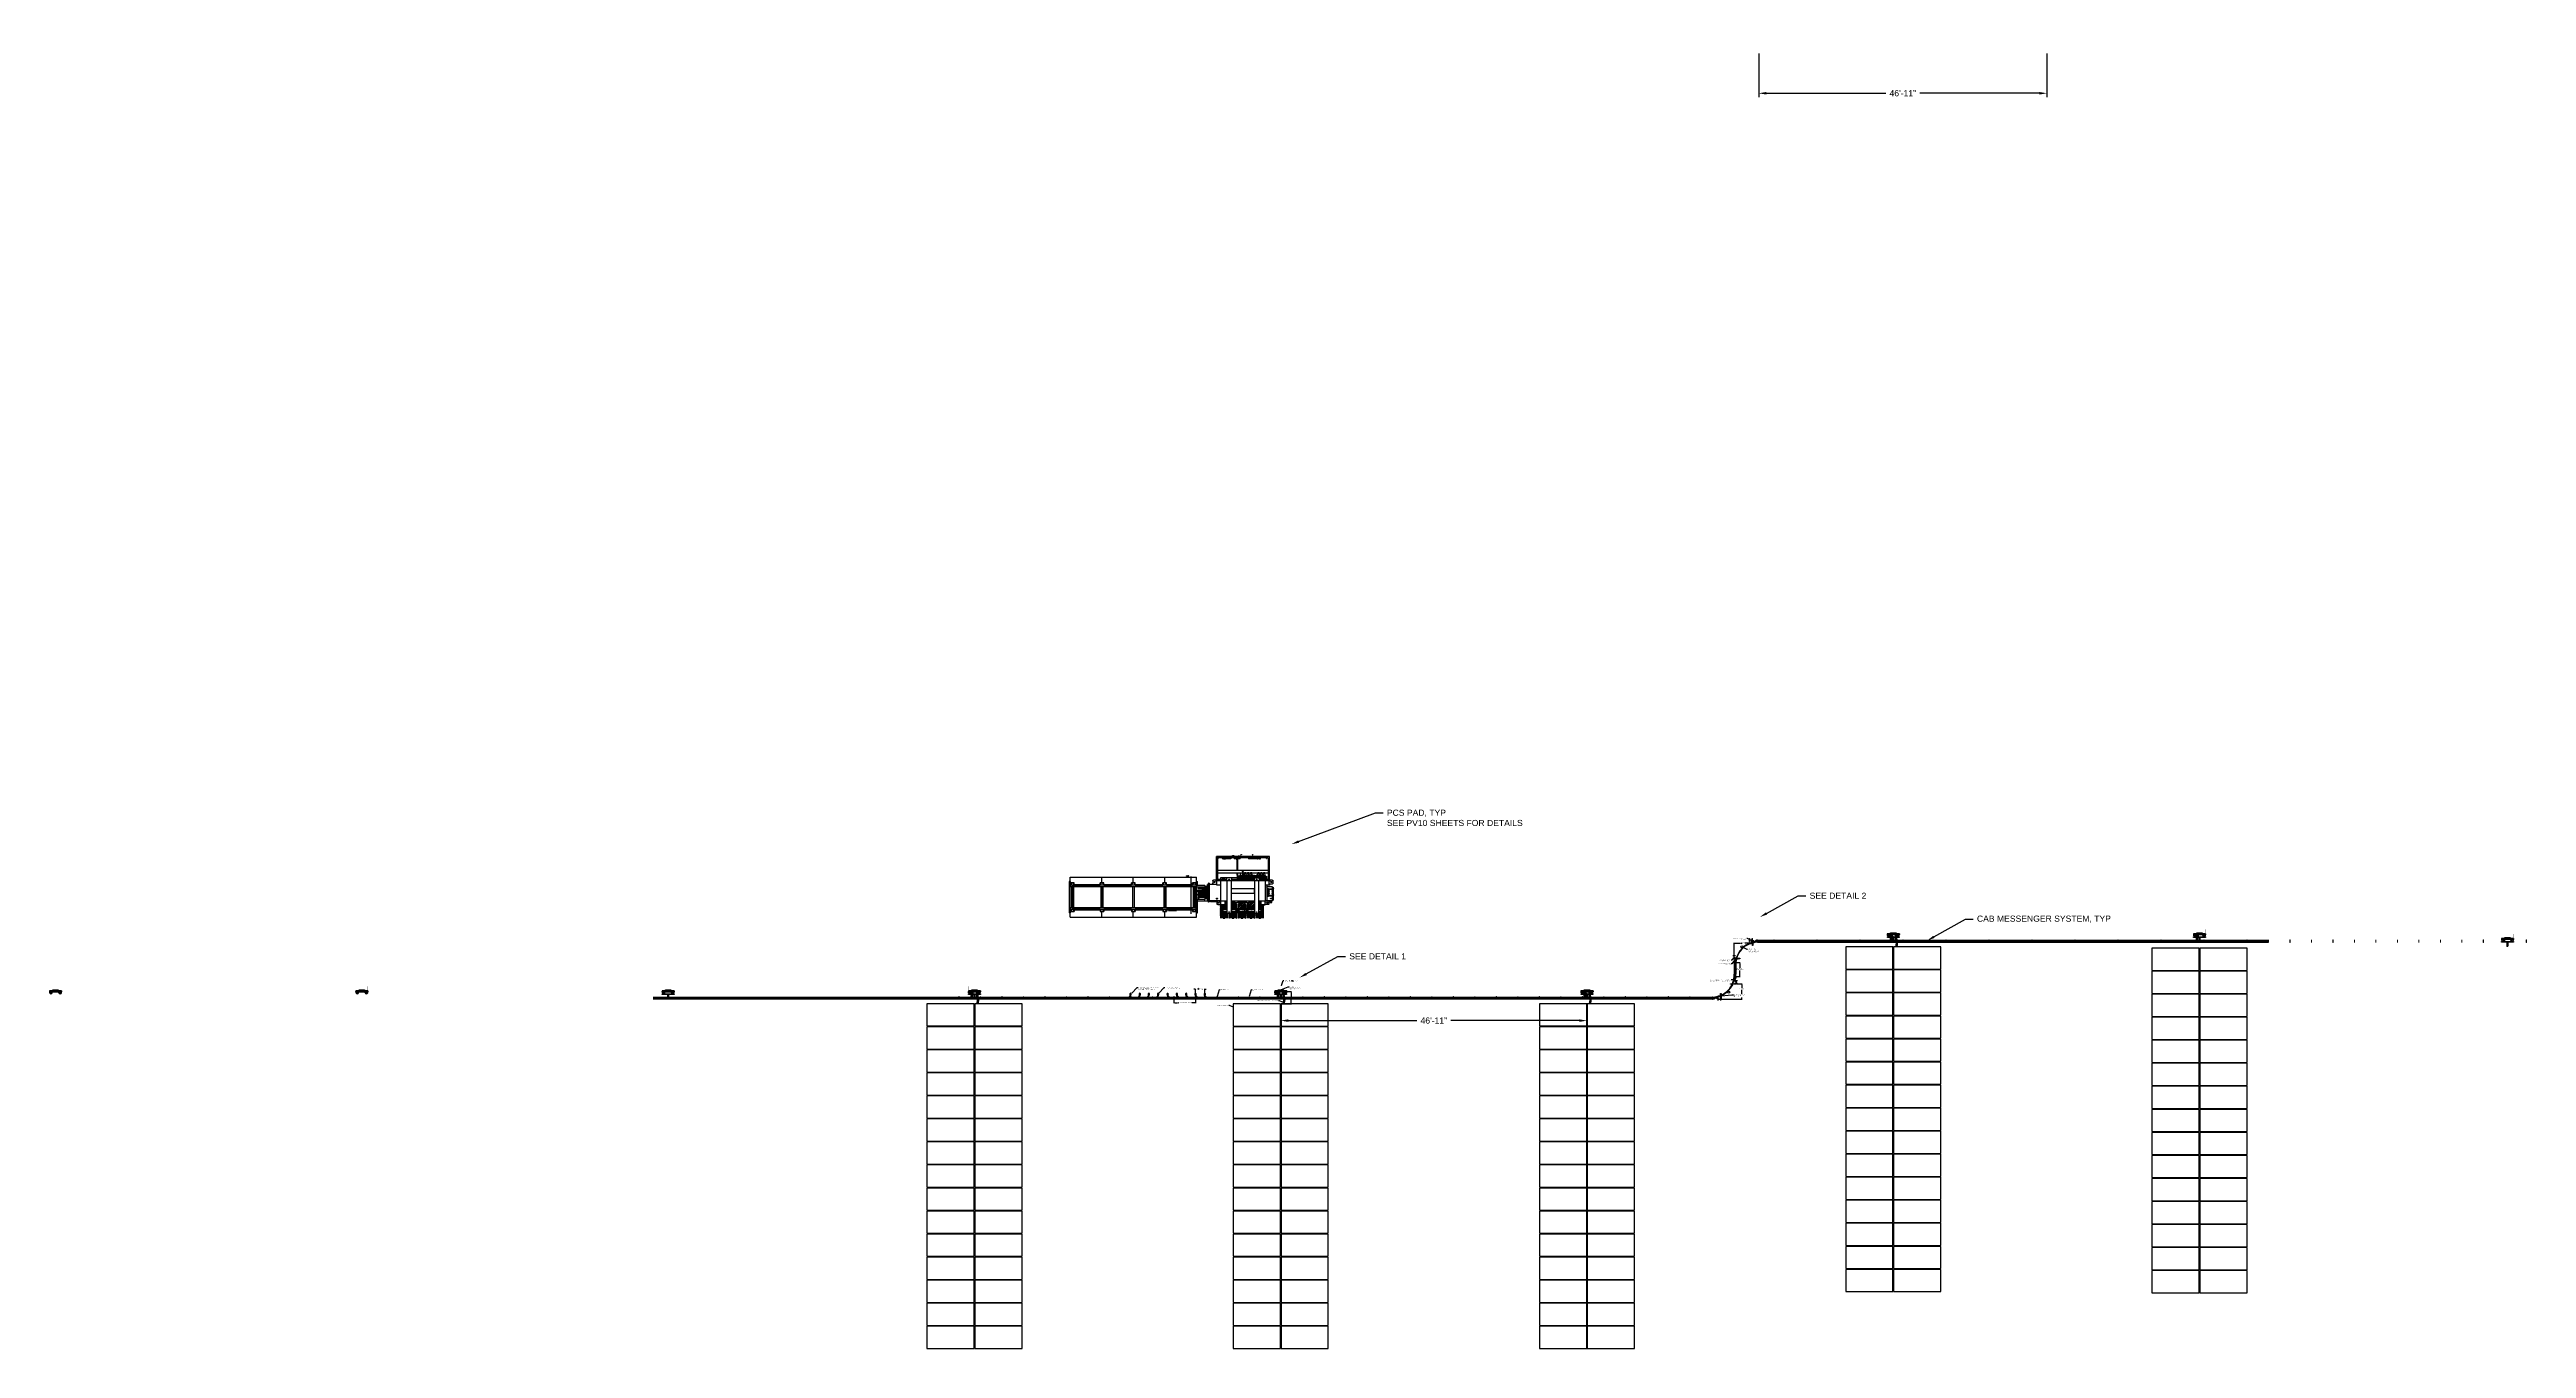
# Model space of a CAD drawing. Header units: inches. Extents: x -1851 to 6314, y -1304 to 4687.
# Drawn here: x 4198.1 to 4601.4, y 1836 to 2047.5 of the extents above; entities that cross this region are included whole.
import ezdxf
from ezdxf import colors
from ezdxf.entities.mleader import LeaderData, LeaderLine
from ezdxf.math import Vec2, Vec3

# ---------------------------------------------------------------- set-up
doc = ezdxf.new("R2010")
doc.units = ezdxf.units.IN
doc.header["$MEASUREMENT"] = 0
doc.set_wipeout_variables(frame=1)
for name, pattern in [('DASHDOT', [25.4, 12.7, -6.35, 0, -6.35]), ('HIDDEN2', [0.1875, 0.125, -0.0625]), ('PHANTOM4', [0.6875, 0.3125, 0.0625, -0.0625, 0.0625, -0.0625, 0.0625, -0.0625]), ('SLD-Continua', [0])]:
    doc.linetypes.add(name, pattern=pattern)
for name, color, linetype in [('0 GPTECH', 5, 'Continuous'), ('1', 7, 'Continuous'), ('DC STRING CABLES', 30, 'Continuous'), ('E-ARRY-TABL', 9, 'Continuous'), ('E-CABL-DF', 1, 'DF_CABLE'), ('E-CABL-UG2', 142, 'Continuous'), ('E-COMB-BOX', 41, 'Continuous'), ('E-DETL-CAB', 1, 'Continuous'), ('E-DETL-DF', 6, 'Continuous'), ('E-SOLTEC GATEWAY', 6, 'Continuous'), ('G-ANNO-TEXT', 1, 'Continuous'), ('G-ANNO-TTBL', 1, 'Continuous'), ('S-BEAM', 7, 'Continuous'), ('S-BOLT', 93, 'Continuous'), ('S-STEL-ANGL', 3, 'Continuous'), ('TEXTOS', 7, 'SLD-Continua'), ('WIRE MANAGEMENT', 4, 'Continuous'), ('XREF', 7, 'Continuous')]:
    doc.layers.add(name, color=color, linetype=linetype)
doc.layers.add('G-ANNO-HOLD', color=30, linetype='PHANTOM4', lineweight=90)
doc.layers.add('Tierra', color=101, linetype='Continuous', lineweight=100)
doc.layers.add('G-ANNO-NONPLOT', color=181, linetype='Continuous', plot=False)
doc.layers.add('PDF3_S-POST', color=7, linetype='Continuous', true_color=0x4c4c4c)
doc.styles.add('NEI-A', font='arial.ttf')
doc.styles.get("Standard").update_dxf_attribs({"font": 'arial.ttf'})
doc.linetypes.add('DF_CABLE', pattern='A,1,-0.2,["DF",Standard,S=0.1,R=0,X=-0.1,Y=-0.05],-0.2', length=1.4)
doc.linetypes.add('INSTRUMENT_CABLE', pattern='A,1,-0.2,["INST",Standard,S=0.1,R=0,X=-0.09,Y=-0.05],-0.3', length=1.5)
doc.dimstyles.new('NEI-A', dxfattribs={"dimtxt": 0.1, "dimasz": 0.125, "dimexe": 0.0625, "dimexo": 0.0625, "dimgap": 0.0625, "dimtad": 0, "dimtih": 1, "dimtoh": 1, "dimdec": 4, "dimzin": 3, "dimdsep": 46, "dimlunit": 4, "dimtxsty": 'NEI-A', "dimcen": 0, "dimadec": 0, "dimazin": 0, "dimtfac": 0.75, "dimtdec": 4, "dimtofl": 0, "dimtmove": 0, "dimatfit": 3, "dimfxl": 1, "dimfrac": 1, "dimtolj": 1, "dimtzin": 0, "dimarcsym": 0})

# ---------------------------------------------------------------- blocks, each defined once
blk = doc.blocks.new('*D72')
at = {"layer": 'Defpoints', "color": 0, "transparency": 16777216}
for p in [(4470.17, 1892.83), (4472.69, 1895.35), (4473.62, 1895.35)]:
    blk.add_point(p, dxfattribs=at)
at = {"layer": 'G-ANNO-TEXT', "color": 0, "lineweight": -2, "transparency": 16777216}
for p, q in [((4470.23, 1892.83), (4473.68, 1892.83)), ((4472.76, 1895.35), (4473.68, 1895.35)), ((4473.62, 1895.22), (4473.62, 1894.6)), ((4473.62, 1892.96), (4473.62, 1894.35))]:
    blk.add_line(p, q, dxfattribs=at)
at = {"layer": 'G-ANNO-TEXT', "color": 0, "transparency": 16777216}
for points in [[(4473.59, 1895.22), (4473.64, 1895.22), (4473.62, 1895.35)], [(4473.59, 1892.96), (4473.64, 1892.96), (4473.62, 1892.83)]]:
    blk.add_solid(points, dxfattribs=at)
at = {"layer": 'G-ANNO-TEXT', "color": 0, "transparency": 16777216, "insert": (4473.62, 1894.47), "char_height": 0.1, "attachment_point": 5, "style": 'NEI-A'}
blk.add_mtext('\\A1;2\'-9", TYP', dxfattribs=at)
blk = doc.blocks.new('BracketAngle_BottomView')
for p, q in [((81.5, 214.5), (70.5, 214.5)), ((72.4, 214.5), (72.4, 214.4)), ((74.4, 214.5), (74.4, 214.4)), ((77.7, 214.5), (77.7, 214.4)), ((79.7, 214.5), (79.7, 214.4))]:
    blk.add_line(p, q)
for points in [[(70.5, 216.4), (81.5, 216.4), (81.5, 214.4), (70.5, 214.4)], [(71.7, 215.7), (71.9, 215.4), (71.7, 215.1), (71.4, 215.1), (71.2, 215.4), (71.4, 215.7)], [(80.4, 215.7), (80.2, 215.4), (80.4, 215.1), (80.7, 215.1), (80.9, 215.4), (80.7, 215.7)]]:
    blk.add_lwpolyline(points, close=True)
for centre in [(71.5, 215.4), (80.5, 215.4)]:
    blk.add_circle(centre, 0.2)
blk = doc.blocks.new('DCCB_PIPE')
at = {"layer": 'E-COMB-BOX', "const_width": 0.05}
for points in [[(1892285.8, 210591.8), (1892285.8, 210582.8), (1892309.8, 210582.8), (1892309.8, 210591.8)], [(1892309.8, 210591.8), (1892285.8, 210591.8)], [(1892285.8, 210583.8), (1892309.8, 210583.8)]]:
    blk.add_lwpolyline(points, dxfattribs=at)
at = {"layer": 'S-BEAM'}
for centre, radius in [((1892288.5, 210595.6), 2), ((1892288.5, 210595.6), 1.9), ((1892307.1, 210595.6), 2), ((1892307.1, 210595.6), 1.9)]:
    blk.add_circle(centre, radius, dxfattribs=at)
at = {"layer": 'S-BOLT'}
for p, q in [((1892286, 210595.7), (1892286, 210594.2)), ((1892286, 210593.6), (1892286, 210593)), ((1892286.1, 210593.4), (1892286.1, 210593.2)), ((1892286.3, 210593.4), (1892286.3, 210593.2)), ((1892286.4, 210595.7), (1892286.4, 210594.2)), ((1892286.4, 210593.6), (1892286.4, 210593)), ((1892290.5, 210595.6), (1892290.5, 210593)), ((1892290.6, 210593.4), (1892290.6, 210593.2)), ((1892290.8, 210593.4), (1892290.8, 210593.2)), ((1892290.9, 210595.6), (1892290.9, 210593.6)), ((1892290.9, 210593.6), (1892290.9, 210593)), ((1892304.6, 210595.7), (1892304.6, 210594.2)), ((1892304.6, 210593.6), (1892304.6, 210593)), ((1892304.7, 210593.4), (1892304.7, 210593.2)), ((1892304.9, 210593.4), (1892304.9, 210593.2)), ((1892305, 210595.7), (1892305, 210594.2)), ((1892305, 210593.6), (1892305, 210593)), ((1892309.1, 210595.6), (1892309.1, 210593)), ((1892309.2, 210593.4), (1892309.2, 210593.2)), ((1892309.4, 210593.4), (1892309.4, 210593.2)), ((1892309.5, 210595.6), (1892309.5, 210593.6)), ((1892309.5, 210593.6), (1892309.5, 210593))]:
    blk.add_line(p, q, dxfattribs=at)
at = {"layer": 'S-BOLT', "linetype": 'HIDDEN2'}
for p, q in [((1892286, 210593.6), (1892286, 210594.2)), ((1892286.4, 210593.6), (1892286.4, 210594.2)), ((1892290.9, 210593.7), (1892290.9, 210594.2)), ((1892304.6, 210593.6), (1892304.6, 210594.2)), ((1892305, 210593.6), (1892305, 210594.2)), ((1892309.5, 210593.7), (1892309.5, 210594.2))]:
    blk.add_line(p, q, dxfattribs=at)
at = {"layer": 'S-BOLT', "flags": 128}
for points in [[(1892286.5, 210593.2), (1892286.5, 210593.4), (1892286, 210593.4), (1892286, 210593.2)], [(1892286, 210593.2), (1892286.5, 210593.2)], [(1892286, 210593), (1892286.4, 210593)], [(1892291, 210593.2), (1892291, 210593.4), (1892290.5, 210593.4), (1892290.5, 210593.2)], [(1892290.5, 210593.2), (1892291, 210593.2)], [(1892290.5, 210593), (1892290.9, 210593)], [(1892305.1, 210593.2), (1892305.1, 210593.4), (1892304.6, 210593.4), (1892304.6, 210593.2)], [(1892304.6, 210593.2), (1892305.1, 210593.2)], [(1892304.6, 210593), (1892305, 210593)], [(1892309.6, 210593.2), (1892309.6, 210593.4), (1892309.1, 210593.4), (1892309.1, 210593.2)], [(1892309.1, 210593.2), (1892309.6, 210593.2)], [(1892309.1, 210593), (1892309.5, 210593)]]:
    blk.add_lwpolyline(points, dxfattribs=at)
at = {"layer": 'S-BOLT'}
blk.add_lwpolyline([(1892294.8, 210591.8), (1892296.4, 210591.8)], dxfattribs=at)
for centre, radius, start, end in [((1892288.5, 210595.6), 2.44, 1.5245, 175.6662), ((1892288.5, 210595.6), 2.06, 0.8762, 177.7141), ((1892307.1, 210595.6), 2.44, 1.5245, 175.6662), ((1892307.1, 210595.6), 2.06, 0.8762, 177.7141)]:
    blk.add_arc(centre, radius, start, end, dxfattribs=at)
at = {"layer": 'S-STEL-ANGL'}
for p, q in [((1892285.7, 210592.2), (1892288.4, 210592.2)), ((1892288.8, 210592.2), (1892292.9, 210592.2)), ((1892293.3, 210592.2), (1892310, 210592.2))]:
    blk.add_line(p, q, dxfattribs=at)
at = {"layer": 'S-STEL-ANGL', "linetype": 'HIDDEN2'}
for p, q in [((1892286.4, 210593.6), (1892286, 210593.6)), ((1892288.8, 210592.2), (1892288.4, 210592.2)), ((1892288.8, 210591.9), (1892288.4, 210591.9)), ((1892290.9, 210593.6), (1892290.5, 210593.6)), ((1892293.3, 210592.2), (1892292.9, 210592.2)), ((1892293.3, 210591.9), (1892292.9, 210591.9)), ((1892305, 210593.6), (1892304.6, 210593.6)), ((1892309.5, 210593.6), (1892309.1, 210593.6))]:
    blk.add_line(p, q, dxfattribs=at)
at = {"layer": 'S-STEL-ANGL'}
for points in [[(1892288.4, 210593.6), (1892285.7, 210593.6)], [(1892285.7, 210591.9), (1892285.7, 210593.6)], [(1892285.7, 210591.9), (1892288.4, 210591.9)], [(1892310, 210593.6), (1892288.8, 210593.6)], [(1892288.8, 210591.9), (1892292.9, 210591.9)], [(1892293.3, 210591.9), (1892310, 210591.9)], [(1892310, 210591.9), (1892310, 210593.6)]]:
    blk.add_lwpolyline(points, dxfattribs=at)
for points in [[(1892285.8, 210593.6), (1892291.1, 210593.6), (1892291.1, 210593.5), (1892285.8, 210593.5)], [(1892304.4, 210593.6), (1892309.7, 210593.6), (1892309.7, 210593.5), (1892304.4, 210593.5)]]:
    blk.add_lwpolyline(points, close=True, dxfattribs=at)
at = {"layer": 'S-STEL-ANGL', "rotation": 180}
blk.add_blockref('BracketAngle_BottomView', (1892373.8, 210806.3), dxfattribs=at)
blk = doc.blocks.new('MIDPILE ASSEMBLY')
at = {"layer": 'E-DETL-CAB', "lineweight": 70}
for p, q in [((1892272.52, 210576.86), (1892272.52, 210576.82)), ((1892272.53, 210576.86), (1892272.53, 210576.82))]:
    blk.add_line(p, q, dxfattribs=at)
for points in [[(1892272.56, 210576.46), (1892272.49, 210576.46), (1892272.49, 210576.81), (1892272.56, 210576.81)], [(1892272.54, 210576.83), (1892272.54, 210576.84), (1892272.51, 210576.84), (1892272.51, 210576.83)], [(1892272.53, 210576.53), (1892272.54, 210576.54), (1892272.54, 210576.55), (1892272.53, 210576.56), (1892272.52, 210576.56), (1892272.51, 210576.55), (1892272.51, 210576.54), (1892272.52, 210576.53)], [(1892272.53, 210576.49), (1892272.54, 210576.5), (1892272.54, 210576.51), (1892272.53, 210576.52), (1892272.52, 210576.52), (1892272.51, 210576.51), (1892272.51, 210576.5), (1892272.52, 210576.49)]]:
    blk.add_lwpolyline(points, close=True, dxfattribs=at)
for points in [[(1892272.49, 210576.79), (1892272.51, 210576.79)], [(1892272.49, 210576.57), (1892272.51, 210576.57)], [(1892272.49, 210576.49), (1892272.51, 210576.49)], [(1892272.52, 210576.83), (1892272.54, 210576.83), (1892272.54, 210576.82), (1892272.51, 210576.82), (1892272.51, 210576.83), (1892272.52, 210576.83), (1892272.52, 210576.83), (1892272.51, 210576.82)], [(1892272.54, 210576.81), (1892272.54, 210576.81), (1892272.51, 210576.81), (1892272.51, 210576.81)], [(1892272.51, 210576.79), (1892272.51, 210576.79), (1892272.51, 210576.79), (1892272.51, 210576.79), (1892272.51, 210576.78), (1892272.52, 210576.78), (1892272.52, 210576.78), (1892272.52, 210576.78)], [(1892272.53, 210576.86), (1892272.52, 210576.86)], [(1892272.52, 210576.82), (1892272.52, 210576.79), (1892272.53, 210576.79), (1892272.53, 210576.82)], [(1892272.52, 210576.57), (1892272.53, 210576.57)], [(1892272.52, 210576.56), (1892272.52, 210576.56), (1892272.52, 210576.55)], [(1892272.52, 210576.55), (1892272.52, 210576.55), (1892272.52, 210576.55), (1892272.52, 210576.54), (1892272.52, 210576.54), (1892272.52, 210576.54), (1892272.52, 210576.54), (1892272.52, 210576.54), (1892272.52, 210576.54), (1892272.52, 210576.54), (1892272.53, 210576.54), (1892272.53, 210576.54), (1892272.53, 210576.54)], [(1892272.52, 210576.55), (1892272.52, 210576.54), (1892272.52, 210576.54)], [(1892272.52, 210576.51), (1892272.52, 210576.5), (1892272.52, 210576.5), (1892272.52, 210576.5), (1892272.52, 210576.5), (1892272.52, 210576.5), (1892272.52, 210576.5), (1892272.52, 210576.5), (1892272.52, 210576.5), (1892272.52, 210576.5), (1892272.53, 210576.5), (1892272.53, 210576.5), (1892272.53, 210576.5)], [(1892272.52, 210576.51), (1892272.52, 210576.51), (1892272.52, 210576.51)], [(1892272.52, 210576.5), (1892272.52, 210576.5), (1892272.52, 210576.5)], [(1892272.52, 210576.49), (1892272.53, 210576.49)], [(1892272.53, 210576.78), (1892272.53, 210576.78), (1892272.53, 210576.78), (1892272.53, 210576.78), (1892272.54, 210576.79), (1892272.54, 210576.79), (1892272.54, 210576.79), (1892272.54, 210576.79)], [(1892272.53, 210576.55), (1892272.53, 210576.56), (1892272.53, 210576.56)], [(1892272.53, 210576.54), (1892272.53, 210576.54), (1892272.53, 210576.55)], [(1892272.53, 210576.51), (1892272.53, 210576.51), (1892272.53, 210576.51)], [(1892272.53, 210576.5), (1892272.53, 210576.5), (1892272.53, 210576.5)], [(1892272.54, 210576.79), (1892272.56, 210576.79)], [(1892272.54, 210576.57), (1892272.56, 210576.57)], [(1892272.54, 210576.49), (1892272.56, 210576.49)]]:
    blk.add_lwpolyline(points, dxfattribs=at)
for centre in [(1892272.52, 210576.55), (1892272.52, 210576.51)]:
    blk.add_circle(centre, 0.0168, dxfattribs=at)
for centre in [(1892272.52, 210576.55), (1892272.52, 210576.51)]:
    blk.add_arc(centre, 0.00881, 0.1335, 120.0856, dxfattribs=at)
at = {"layer": 'PDF3_S-POST', "lineweight": 25}
for points in [[(1892272.51, 210576.82), (1892272.52, 210576.82)], [(1892272.53, 210576.82), (1892272.53, 210576.82)]]:
    blk.add_lwpolyline(points, dxfattribs=at)
blk = doc.blocks.new('HANGER TOP')
at = {"layer": 'WIRE MANAGEMENT', "color": 4, "linetype": 'Continuous', "lineweight": 18, "elevation": 0.1, "flags": 128}
blk.add_lwpolyline([(1892241.7, 210595.8), (1892241.2, 210595.8), (1892241.2, 210587.4), (1892241.7, 210587.4)], close=True, dxfattribs=at)
for points in [[(1892241.7, 210595.8), (1892241.2, 210595.8)], [(1892241.7, 210595.7), (1892241.2, 210595.7)], [(1892241.7, 210595.3), (1892241.2, 210595.3)], [(1892241.7, 210595.1), (1892241.2, 210595.1)], [(1892241.7, 210591.2), (1892241.2, 210591.2)], [(1892241.7, 210590.6), (1892241.2, 210590.6)], [(1892241.7, 210589.9), (1892241.2, 210589.9)], [(1892241.7, 210589.8), (1892241.2, 210589.8)], [(1892241.7, 210589.5), (1892241.2, 210589.5)], [(1892241.7, 210589.4), (1892241.2, 210589.4)], [(1892241.7, 210588.1), (1892241.2, 210588.1)], [(1892241.7, 210588), (1892241.2, 210588)], [(1892241.7, 210587.5), (1892241.2, 210587.5)], [(1892241.7, 210587.4), (1892241.2, 210587.4)]]:
    blk.add_lwpolyline(points, dxfattribs=at)
blk = doc.blocks.new('*U56')
at = {"layer": 'E-ARRY-TABL'}
blk.add_lwpolyline([(3.85, -1.81), (3.85, 1.81), (-3.85, 1.81), (-3.85, -1.81)], close=True, dxfattribs=at)
blk = doc.blocks.new('*U57')
at = {"layer": 'E-ARRY-TABL', "color": 0, "linetype": 'ByBlock', "lineweight": -2, "transparency": 16777216}
for p in [(0, 52.5), (7.8, 52.5), (0, 48.75), (7.8, 48.75), (0, 45), (7.8, 45), (0, 41.25), (7.8, 41.25), (0, 37.5), (7.8, 37.5), (0, 33.75), (7.8, 33.75), (0, 30), (7.8, 30), (0, 26.25), (0, 22.5), (7.8, 26.25), (7.8, 22.5), (0, 18.75), (7.8, 18.75), (0, 15), (7.8, 15), (0, 11.25), (7.8, 11.25), (0, 7.5), (7.8, 7.5), (0, 3.75), (7.8, 3.75), (0, 0), (7.8, 0)]:
    blk.add_blockref('*U56', p, dxfattribs=at)
blk = doc.blocks.new('*U59')
at = {"layer": 'E-ARRY-TABL'}
blk.add_lwpolyline([(3.85, -1.81), (3.85, 1.81), (-3.85, 1.81), (-3.85, -1.81)], close=True, dxfattribs=at)
blk = doc.blocks.new('*U60')
at = {"layer": 'E-ARRY-TABL', "color": 0, "linetype": 'ByBlock', "lineweight": -2, "transparency": 16777216}
for p in [(0, 52.5), (7.8, 52.5), (0, 48.75), (7.8, 48.75), (0, 45), (7.8, 45), (0, 41.25), (7.8, 41.25), (0, 37.5), (7.8, 37.5), (0, 33.75), (7.8, 33.75), (0, 30), (7.8, 30), (0, 26.25), (0, 22.5), (7.8, 26.25), (7.8, 22.5), (0, 18.75), (7.8, 18.75), (0, 15), (7.8, 15), (0, 11.25), (7.8, 11.25), (0, 7.5), (7.8, 7.5), (0, 3.75), (7.8, 3.75), (0, 0), (7.8, 0)]:
    blk.add_blockref('*U59', p, dxfattribs=at)
blk = doc.blocks.new('*U61')
at = {"layer": 'E-ARRY-TABL'}
blk.add_lwpolyline([(3.85, -1.81), (3.85, 1.81), (-3.85, 1.81), (-3.85, -1.81)], close=True, dxfattribs=at)
blk = doc.blocks.new('*U62')
at = {"layer": 'E-ARRY-TABL', "color": 0, "linetype": 'ByBlock', "lineweight": -2, "transparency": 16777216}
for p in [(0, 52.5), (7.8, 52.5), (0, 48.75), (7.8, 48.75), (0, 45), (7.8, 45), (0, 41.25), (7.8, 41.25), (0, 37.5), (7.8, 37.5), (0, 33.75), (7.8, 33.75), (0, 30), (7.8, 30), (0, 26.25), (0, 22.5), (7.8, 26.25), (7.8, 22.5), (0, 18.75), (7.8, 18.75), (0, 15), (7.8, 15), (0, 11.25), (7.8, 11.25), (0, 7.5), (7.8, 7.5), (0, 3.75), (7.8, 3.75), (0, 0), (7.8, 0)]:
    blk.add_blockref('*U61', p, dxfattribs=at)
blk = doc.blocks.new('*U63')
at = {"layer": 'E-ARRY-TABL'}
blk.add_lwpolyline([(3.85, -1.81), (3.85, 1.81), (-3.85, 1.81), (-3.85, -1.81)], close=True, dxfattribs=at)
blk = doc.blocks.new('*U64')
at = {"layer": 'E-ARRY-TABL', "color": 0, "linetype": 'ByBlock', "lineweight": -2, "transparency": 16777216}
for p in [(0, 52.5), (7.8, 52.5), (0, 48.75), (7.8, 48.75), (0, 45), (7.8, 45), (0, 41.25), (7.8, 41.25), (0, 37.5), (7.8, 37.5), (0, 33.75), (7.8, 33.75), (0, 30), (7.8, 30), (0, 26.25), (0, 22.5), (7.8, 26.25), (7.8, 22.5), (0, 18.75), (7.8, 18.75), (0, 15), (7.8, 15), (0, 11.25), (7.8, 11.25), (0, 7.5), (7.8, 7.5), (0, 3.75), (7.8, 3.75), (0, 0), (7.8, 0)]:
    blk.add_blockref('*U63', p, dxfattribs=at)
blk = doc.blocks.new('*U65')
at = {"layer": 'E-ARRY-TABL'}
blk.add_lwpolyline([(3.85, -1.81), (3.85, 1.81), (-3.85, 1.81), (-3.85, -1.81)], close=True, dxfattribs=at)
blk = doc.blocks.new('*U58')
at = {"layer": 'G-ANNO-NONPLOT', "color": 0, "linetype": 'ByBlock', "lineweight": -2, "transparency": 16777216}
for p in [(0, 52.5), (7.8, 52.5), (0, 48.75), (7.8, 48.75), (0, 45), (7.8, 45), (0, 41.25), (7.8, 41.25), (0, 37.5), (7.8, 37.5), (0, 33.75), (7.8, 33.75), (0, 30), (7.8, 30), (0, 26.25), (0, 22.5), (7.8, 26.25), (7.8, 22.5), (0, 18.75), (7.8, 18.75), (0, 15), (7.8, 15), (0, 11.25), (7.8, 11.25), (0, 7.5), (7.8, 7.5), (0, 3.75), (7.8, 3.75), (0, 0), (7.8, 0)]:
    blk.add_blockref('*U65', p, dxfattribs=at)
blk = doc.blocks.new('SW_CENTERMARKSYMBOL_7')
at = {"layer": 'TEXTOS', "color": 0, "ltscale": 45}
for p, q in [((-5, 0), (-10.5, 0)), ((0, 0), (-2.5, 0)), ((0, 5), (0, 10.5)), ((0, 0), (0, 2.5)), ((0, 0), (0, -2.5)), ((0, 0), (2.5, 0)), ((5, 0), (10.5, 0)), ((0, -5), (0, -10.5))]:
    blk.add_line(p, q, dxfattribs=at)
blk = doc.blocks.new('SW_CENTERMARKSYMBOL_8')
at = {"layer": 'TEXTOS', "color": 0, "ltscale": 45}
for p, q in [((-5, 0), (-10.5, 0)), ((0, 0), (-2.5, 0)), ((0, 5), (0, 10.5)), ((0, 0), (0, 2.5)), ((0, 0), (0, -2.5)), ((0, 0), (2.5, 0)), ((5, 0), (10.5, 0)), ((0, -5), (0, -10.5))]:
    blk.add_line(p, q, dxfattribs=at)
blk = doc.blocks.new('SW_CENTERMARKSYMBOL_9')
at = {"layer": 'TEXTOS', "color": 0, "ltscale": 45}
for p, q in [((-5, 0), (-10.5, 0)), ((0, 0), (-2.5, 0)), ((0, 5), (0, 10.5)), ((0, 0), (0, 2.5)), ((0, 0), (0, -2.5)), ((0, 0), (2.5, 0)), ((5, 0), (10.5, 0)), ((0, -5), (0, -10.5))]:
    blk.add_line(p, q, dxfattribs=at)
blk = doc.blocks.new('SW_CENTERMARKSYMBOL_10')
at = {"layer": 'TEXTOS', "color": 0, "ltscale": 45}
for p, q in [((-5, 0), (-10.5, 0)), ((0, 0), (-2.5, 0)), ((0, 5), (0, 10.5)), ((0, 0), (0, 2.5)), ((0, 0), (0, -2.5)), ((0, 0), (2.5, 0)), ((5, 0), (10.5, 0)), ((0, -5), (0, -10.5))]:
    blk.add_line(p, q, dxfattribs=at)
blk = doc.blocks.new('SW_CENTERMARKSYMBOL_11')
at = {"layer": 'TEXTOS', "color": 0, "ltscale": 45}
for p, q in [((-5, 0), (-10.5, 0)), ((0, 0), (-2.5, 0)), ((0, 5), (0, 10.5)), ((0, 0), (0, 2.5)), ((0, 0), (0, -2.5)), ((0, 0), (2.5, 0)), ((5, 0), (10.5, 0)), ((0, -5), (0, -10.5))]:
    blk.add_line(p, q, dxfattribs=at)
blk = doc.blocks.new('SW_CENTERMARKSYMBOL_12')
at = {"layer": 'TEXTOS', "color": 0, "ltscale": 45}
for p, q in [((-5, 0), (-10.5, 0)), ((0, 0), (-2.5, 0)), ((0, 5), (0, 10.5)), ((0, 0), (0, 2.5)), ((0, 0), (0, -2.5)), ((0, 0), (2.5, 0)), ((5, 0), (10.5, 0)), ((0, -5), (0, -10.5))]:
    blk.add_line(p, q, dxfattribs=at)
blk = doc.blocks.new('SW_CENTERMARKSYMBOL_13')
at = {"layer": 'TEXTOS', "color": 0, "ltscale": 45}
for p, q in [((-5, 0), (-10.5, 0)), ((0, 0), (-2.5, 0)), ((0, 5), (0, 10.5)), ((0, 0), (0, 2.5)), ((0, 0), (0, -2.5)), ((0, 0), (2.5, 0)), ((5, 0), (10.5, 0)), ((0, -5), (0, -10.5))]:
    blk.add_line(p, q, dxfattribs=at)
blk = doc.blocks.new('SW_CENTERMARKSYMBOL_14')
at = {"layer": 'TEXTOS', "color": 0, "ltscale": 45}
for p, q in [((-5, 0), (-10.5, 0)), ((0, 0), (-2.5, 0)), ((0, 5), (0, 10.5)), ((0, 0), (0, 2.5)), ((0, 0), (0, -2.5)), ((0, 0), (2.5, 0)), ((5, 0), (10.5, 0)), ((0, -5), (0, -10.5))]:
    blk.add_line(p, q, dxfattribs=at)
blk = doc.blocks.new('SW_CENTERMARKSYMBOL_15')
at = {"layer": 'TEXTOS', "color": 0, "ltscale": 45}
for p, q in [((-5, 0), (-10.5, 0)), ((0, 0), (-2.5, 0)), ((0, 5), (0, 10.5)), ((0, 0), (0, 2.5)), ((0, 0), (0, -2.5)), ((0, 0), (2.5, 0)), ((5, 0), (10.5, 0)), ((0, -5), (0, -10.5))]:
    blk.add_line(p, q, dxfattribs=at)
blk = doc.blocks.new('SW_CENTERMARKSYMBOL_16')
at = {"layer": 'TEXTOS', "color": 0, "ltscale": 45}
for p, q in [((-5, 0), (-10.5, 0)), ((0, 0), (-2.5, 0)), ((0, 5), (0, 10.5)), ((0, 0), (0, 2.5)), ((0, 0), (0, -2.5)), ((0, 0), (2.5, 0)), ((5, 0), (10.5, 0)), ((0, -5), (0, -10.5))]:
    blk.add_line(p, q, dxfattribs=at)
blk = doc.blocks.new('SW_CENTERMARKSYMBOL_17')
at = {"layer": 'TEXTOS', "color": 0, "ltscale": 45}
for p, q in [((-5, 0), (-10.5, 0)), ((0, 0), (-2.5, 0)), ((0, 5), (0, 10.5)), ((0, 0), (0, 2.5)), ((0, 0), (0, -2.5)), ((0, 0), (2.5, 0)), ((5, 0), (10.5, 0)), ((0, -5), (0, -10.5))]:
    blk.add_line(p, q, dxfattribs=at)
blk = doc.blocks.new('SW_CENTERMARKSYMBOL_18')
at = {"layer": 'TEXTOS', "color": 0, "ltscale": 45}
for p, q in [((-5, 0), (-10.5, 0)), ((0, 0), (-2.5, 0)), ((0, 5), (0, 10.5)), ((0, 0), (0, 2.5)), ((0, 0), (0, -2.5)), ((0, 0), (2.5, 0)), ((5, 0), (10.5, 0)), ((0, -5), (0, -10.5))]:
    blk.add_line(p, q, dxfattribs=at)
blk = doc.blocks.new('SW_CENTERMARKSYMBOL_19')
at = {"layer": 'TEXTOS', "color": 0, "ltscale": 45}
for p, q in [((-5, 0), (-10.5, 0)), ((0, 0), (-2.5, 0)), ((0, 5), (0, 10.5)), ((0, 0), (0, 2.5)), ((0, 0), (0, -2.5)), ((0, 0), (2.5, 0)), ((5, 0), (10.5, 0)), ((0, -5), (0, -10.5))]:
    blk.add_line(p, q, dxfattribs=at)
blk = doc.blocks.new('SW_CENTERMARKSYMBOL_20')
at = {"layer": 'TEXTOS', "color": 0, "ltscale": 45}
for p, q in [((-5, 0), (-10.5, 0)), ((0, 0), (-2.5, 0)), ((0, 5), (0, 10.5)), ((0, 0), (0, 2.5)), ((0, 0), (0, -2.5)), ((0, 0), (2.5, 0)), ((5, 0), (10.5, 0)), ((0, -5), (0, -10.5))]:
    blk.add_line(p, q, dxfattribs=at)
blk = doc.blocks.new('SW_CENTERMARKSYMBOL_21')
at = {"layer": 'TEXTOS', "color": 0, "ltscale": 45}
for p, q in [((-5, 0), (-10.5, 0)), ((0, 0), (-2.5, 0)), ((0, 5), (0, 10.5)), ((0, 0), (0, 2.5)), ((0, 0), (0, -2.5)), ((0, 0), (2.5, 0)), ((5, 0), (10.5, 0)), ((0, -5), (0, -10.5))]:
    blk.add_line(p, q, dxfattribs=at)
blk = doc.blocks.new('SW_CENTERMARKSYMBOL_22')
at = {"layer": 'TEXTOS', "color": 0, "ltscale": 45}
for p, q in [((-5, 0), (-10.5, 0)), ((0, 0), (-2.5, 0)), ((0, 5), (0, 10.5)), ((0, 0), (0, 2.5)), ((0, 0), (0, -2.5)), ((0, 0), (2.5, 0)), ((5, 0), (10.5, 0)), ((0, -5), (0, -10.5))]:
    blk.add_line(p, q, dxfattribs=at)
blk = doc.blocks.new('SW_CENTERMARKSYMBOL_23')
at = {"layer": 'TEXTOS', "color": 0, "ltscale": 45}
for p, q in [((-5, 0), (-10.5, 0)), ((0, 0), (-2.5, 0)), ((0, 5), (0, 10.5)), ((0, 0), (0, 2.5)), ((0, 0), (0, -2.5)), ((0, 0), (2.5, 0)), ((5, 0), (10.5, 0)), ((0, -5), (0, -10.5))]:
    blk.add_line(p, q, dxfattribs=at)
blk = doc.blocks.new('SW_CENTERMARKSYMBOL_24')
at = {"layer": 'TEXTOS', "color": 0, "ltscale": 45}
for p, q in [((-5, 0), (-10.5, 0)), ((0, 0), (-2.5, 0)), ((0, 5), (0, 10.5)), ((0, 0), (0, 2.5)), ((0, 0), (0, -2.5)), ((0, 0), (2.5, 0)), ((5, 0), (10.5, 0)), ((0, -5), (0, -10.5))]:
    blk.add_line(p, q, dxfattribs=at)
blk = doc.blocks.new('SW_CENTERMARKSYMBOL_25')
at = {"layer": 'TEXTOS', "color": 0, "ltscale": 45}
for p, q in [((-5, 0), (-10.5, 0)), ((0, 0), (-2.5, 0)), ((0, 5), (0, 10.5)), ((0, 0), (0, 2.5)), ((0, 0), (0, -2.5)), ((0, 0), (2.5, 0)), ((5, 0), (10.5, 0)), ((0, -5), (0, -10.5))]:
    blk.add_line(p, q, dxfattribs=at)
blk = doc.blocks.new('SW_CENTERMARKSYMBOL_26')
at = {"layer": 'TEXTOS', "color": 0, "ltscale": 45}
for p, q in [((-5, 0), (-10.5, 0)), ((0, 0), (-2.5, 0)), ((0, 5), (0, 10.5)), ((0, 0), (0, 2.5)), ((0, 0), (0, -2.5)), ((0, 0), (2.5, 0)), ((5, 0), (10.5, 0)), ((0, -5), (0, -10.5))]:
    blk.add_line(p, q, dxfattribs=at)
blk = doc.blocks.new('SW_CENTERMARKSYMBOL_27')
at = {"layer": 'TEXTOS', "color": 0, "ltscale": 45}
for p, q in [((-5, 0), (-10.5, 0)), ((0, 0), (-2.5, 0)), ((0, 5), (0, 10.5)), ((0, 0), (0, 2.5)), ((0, 0), (0, -2.5)), ((0, 0), (2.5, 0)), ((5, 0), (10.5, 0)), ((0, -5), (0, -10.5))]:
    blk.add_line(p, q, dxfattribs=at)
blk = doc.blocks.new('SW_CENTERMARKSYMBOL_28')
at = {"layer": 'TEXTOS', "color": 0, "ltscale": 45}
for p, q in [((-5, 0), (-10.5, 0)), ((0, 0), (-2.5, 0)), ((0, 5), (0, 10.5)), ((0, 0), (0, 2.5)), ((0, 0), (0, -2.5)), ((0, 0), (2.5, 0)), ((5, 0), (10.5, 0)), ((0, -5), (0, -10.5))]:
    blk.add_line(p, q, dxfattribs=at)
blk = doc.blocks.new('SW_CENTERMARKSYMBOL_29')
at = {"layer": 'TEXTOS', "color": 0, "ltscale": 45}
for p, q in [((-5, 0), (-10.5, 0)), ((0, 0), (-2.5, 0)), ((0, 5), (0, 10.5)), ((0, 0), (0, 2.5)), ((0, 0), (0, -2.5)), ((0, 0), (2.5, 0)), ((5, 0), (10.5, 0)), ((0, -5), (0, -10.5))]:
    blk.add_line(p, q, dxfattribs=at)
blk = doc.blocks.new('SW_CENTERMARKSYMBOL_30')
at = {"layer": 'TEXTOS', "color": 0, "ltscale": 45}
for p, q in [((-5, 0), (-10.5, 0)), ((0, 0), (-2.5, 0)), ((0, 5), (0, 10.5)), ((0, 0), (0, 2.5)), ((0, 0), (0, -2.5)), ((0, 0), (2.5, 0)), ((5, 0), (10.5, 0)), ((0, -5), (0, -10.5))]:
    blk.add_line(p, q, dxfattribs=at)
blk = doc.blocks.new('SW_CENTERMARKSYMBOL_31')
at = {"layer": 'TEXTOS', "color": 0, "ltscale": 45}
for p, q in [((-5, 0), (-23, 0)), ((0, 0), (-2.5, 0)), ((0, 5), (0, 23)), ((0, 0), (0, 2.5)), ((0, 0), (0, -2.5)), ((0, 0), (2.5, 0)), ((5, 0), (23, 0)), ((0, -5), (0, -23))]:
    blk.add_line(p, q, dxfattribs=at)
blk = doc.blocks.new('SW_CENTERMARKSYMBOL_32')
at = {"layer": 'TEXTOS', "color": 0, "ltscale": 45}
for p, q in [((-5, 0), (-20, 0)), ((0, 0), (-2.5, 0)), ((0, 5), (0, 20)), ((0, 0), (0, 2.5)), ((0, 0), (0, -2.5)), ((0, 0), (2.5, 0)), ((5, 0), (20, 0)), ((0, -5), (0, -20))]:
    blk.add_line(p, q, dxfattribs=at)
blk = doc.blocks.new('SW_CENTERMARKSYMBOL_33')
at = {"layer": 'TEXTOS', "color": 0, "ltscale": 45}
for p, q in [((-2.5, 0), (-4.75, 0)), ((0, 0), (-2.5, 0)), ((0, 2.5), (0, 4.75)), ((0, 0), (0, 2.5)), ((0, 0), (0, -2.5)), ((0, 0), (2.5, 0)), ((2.5, 0), (4.75, 0)), ((0, -2.5), (0, -4.75))]:
    blk.add_line(p, q, dxfattribs=at)
blk = doc.blocks.new('SW_CENTERMARKSYMBOL_34')
at = {"layer": 'TEXTOS', "color": 0, "ltscale": 45}
for q in [(-2.5, 0), (0, 2.5), (0, -2.5), (2.5, 0)]:
    blk.add_line((0, 0), q, dxfattribs=at)
blk = doc.blocks.new('SW_CENTERMARKSYMBOL_35')
at = {"layer": 'TEXTOS', "color": 0, "ltscale": 45}
for q in [(-2.5, 0), (0, 2.5), (0, -2.5), (2.5, 0)]:
    blk.add_line((0, 0), q, dxfattribs=at)
blk = doc.blocks.new('SW_CENTERMARKSYMBOL_36')
at = {"layer": 'TEXTOS', "color": 0, "ltscale": 45}
for q in [(-2.5, 0), (0, 2.5), (0, -2.5), (2.5, 0)]:
    blk.add_line((0, 0), q, dxfattribs=at)
blk = doc.blocks.new('SW_CENTERMARKSYMBOL_37')
at = {"layer": 'TEXTOS', "color": 0, "ltscale": 45}
for q in [(-2.5, 0), (0, 2.5), (0, -2.5), (2.5, 0)]:
    blk.add_line((0, 0), q, dxfattribs=at)
blk = doc.blocks.new('SW_CENTERMARKSYMBOL_38')
at = {"layer": 'TEXTOS', "color": 0, "ltscale": 45}
for q in [(-2.5, 0), (0, 2.5), (0, -2.5), (2.5, 0)]:
    blk.add_line((0, 0), q, dxfattribs=at)
blk = doc.blocks.new('SW_CENTERMARKSYMBOL_39')
at = {"layer": 'TEXTOS', "color": 0, "ltscale": 45}
for q in [(-2.5, 0), (0, 2.5), (0, -2.5), (2.5, 0)]:
    blk.add_line((0, 0), q, dxfattribs=at)
blk = doc.blocks.new('A$C0E407ACD')
at = {"color": 5}
for p, q in [((0, 0.5), (0, 0.3)), ((0, 0.5), (6.9, 0.5)), ((0, 0.3), (7, 0.3)), ((0.6, 0.8), (0.6, 0)), ((2.4, 0.8), (2.4, 0)), ((4.2, 0.8), (4.2, 0)), ((6, 0.8), (6, 0)), ((7, 2.6), (7, 0.7)), ((7.3, 2.8), (11.2, 2.8)), ((7.3, 2.5), (7.3, 0.5)), ((7.4, 2.6), (11.1, 2.6)), ((8.3, 3.1), (8.3, 2.4)), ((10.1, 3.1), (10.1, 2.4)), ((11.2, 2.5), (11.2, 0.5)), ((11.5, 2.6), (11.5, 0.7)), ((18.5, 0.3), (11.5, 0.3)), ((18.5, 0.5), (11.6, 0.5)), ((12.5, 0.8), (12.5, 0)), ((14.3, 0.8), (14.3, 0)), ((16.1, 0.8), (16.1, 0)), ((17.9, 0.8), (17.9, 0)), ((18.5, 0.5), (18.5, 0.3))]:
    blk.add_line(p, q, dxfattribs=at)
at = {"color": 5, "linetype": 'Continuous'}
blk.add_line((12.4, 0.5), (13.4, 0.5), dxfattribs=at)
at = {"color": 5}
for centre, radius, start, end in [((6.9, 0.7), 0.128, 270, 0), ((7.3, 2.6), 0.255, 90, 180), ((7, 0.5), 0.255, 270, 0), ((7.4, 2.5), 0.128, 90, 180), ((11.1, 2.5), 0.128, 0, 90), ((11.2, 2.6), 0.255, 0, 90), ((11.5, 0.5), 0.255, 180, 270), ((11.6, 0.7), 0.128, 180, 270)]:
    blk.add_arc(centre, radius, start, end, dxfattribs=at)
blk = doc.blocks.new('A$C05935B8D')
at = {"color": 0, "linetype": 'Continuous'}
for points in [[(6.9, 100.3), (7, 100.3)], [(6.9, 61.9), (6.9, 100.3)], [(7, 61.9), (7, 100.3)], [(7, 100.3), (7.1, 100.3), (7.1, 100.2)], [(7, 100.3), (7, 100.3), (7, 100.3), (7, 100.3), (7, 100.3), (7, 100.3), (7, 100.3), (7, 100.3), (7, 100.3), (7, 100.3), (7, 100.3), (7, 100.3)], [(7.1, 100.3), (7.1, 100.1)], [(7.1, 100.3), (9.7, 100.3)], [(7.1, 100.1), (9.7, 100.1)], [(7.1, 61), (7.1, 100.1)], [(7.1, 100.1), (9.8, 100.1)], [(8.1, 96.1), (8.1, 96.1), (8.2, 96.1), (8.1, 96.2)], [(9, 98.1), (9, 61)], [(9.8, 98.1), (9, 98.1)], [(9.1, 97.9), (9, 97.9)], [(9, 97.9), (9.1, 97.9)], [(9.1, 97.7), (9, 97.7)], [(9, 97.6), (9.1, 97.6)], [(9.1, 98), (9.1, 97.5)], [(9.1, 98), (9.4, 98)], [(9.1, 97.8), (9.4, 97.8)], [(9.1, 97.5), (9.4, 97.5)], [(9.4, 97.8), (9.4, 98.1)], [(9.4, 97.5), (9.4, 97.8)], [(9.4, 97.5), (9.5, 97.5)], [(9.5, 97.4), (9.5, 98.1)], [(9.5, 97.4), (9.5, 98.1)], [(9.7, 97.9), (9.5, 97.9)], [(9.5, 97.9), (9.7, 97.9)], [(9.7, 97.7), (9.5, 97.7)], [(9.5, 97.6), (9.7, 97.6)], [(9.5, 97.4), (9.5, 97.4)], [(10.1, 100.1), (10.1, 100.1), (10.1, 100.3), (10.1, 100.4), (9.9, 100.5), (9.7, 100.4), (9.7, 100.3), (9.7, 100.1)], [(9.7, 97.5), (9.7, 98.1)], [(9.8, 97.5), (9.7, 97.5)], [(9.8, 97.5), (9.8, 100.1)], [(9.8, 97.5), (9.8, 100.1)], [(90.5, 100.1), (9.8, 100.1)], [(9.8, 99.3), (9.8, 99.3)], [(9.8, 98.9), (9.8, 98.9)], [(9.8, 98.1), (9.8, 98.1)], [(9.8, 98.1), (9.8, 98.1)], [(9.8, 98.1), (90.5, 98.1)], [(9.8, 97.9), (9.8, 97.9)], [(9.8, 97.6), (9.8, 97.6)], [(9.8, 97.5), (9.9, 97.5)], [(9.9, 97.4), (9.9, 98.1)], [(9.9, 97.4), (10, 97.4)], [(10, 98.1), (10, 97.4)], [(10, 97.5), (10, 98)], [(10, 98), (10.2, 98)], [(10, 97.8), (10.2, 97.8)], [(10, 97.5), (10.2, 97.5)], [(10.1, 100.3), (56.7, 100.3)], [(10.1, 100.1), (56.7, 100.1)], [(10.2, 98), (10.2, 97.5)], [(12, 98.1), (12, 97.1)], [(12.3, 97.1), (12, 97.1)], [(12.3, 98.1), (12.3, 97.1)], [(21.3, 97.2), (21.3, 98.1)], [(21.3, 97.2), (21.6, 97)], [(23.4, 97), (21.6, 97)], [(21.8, 96.7), (21.8, 97)], [(21.8, 97), (21.8, 97), (21.8, 97), (21.8, 97), (21.8, 97), (21.8, 97), (21.8, 97), (21.8, 97), (21.8, 96.9), (21.8, 96.9), (21.8, 96.9)], [(22, 96.7), (21.8, 96.7)], [(22.2, 96.6), (21.9, 97)], [(22, 97), (22.3, 96.6)], [(22.8, 97.5), (22.8, 97.5), (22.7, 97.8), (22.5, 97.8), (22.3, 97.8), (22.2, 97.5), (22.3, 97.3), (22.5, 97.2), (22.7, 97.3), (22.8, 97.5)], [(22.7, 96.6), (22.2, 96.6)], [(22.6, 97.6), (22.6, 97.6), (22.5, 97.6), (22.5, 97.6), (22.4, 97.6), (22.4, 97.5), (22.4, 97.5), (22.4, 97.5), (22.3, 97.5), (22.3, 97.4), (22.3, 97.4), (22.3, 97.4), (22.3, 97.3)], [(22.3, 97), (22.3, 96.9), (22.3, 96.8), (22.3, 96.8), (22.3, 96.8), (22.3, 96.7), (22.4, 96.7), (22.4, 96.7), (22.4, 96.7), (22.4, 96.7), (22.5, 96.7), (22.5, 96.6), (22.6, 96.6)], [(22.6, 97.6), (22.7, 97.6)], [(22.6, 96.6), (22.7, 96.6)], [(22.7, 97.5), (22.8, 97.7)], [(22.7, 97.3), (22.7, 97.5)], [(22.8, 97.5), (22.7, 97.5)], [(22.7, 96.7), (22.7, 97)], [(22.9, 96.6), (22.7, 96.7)], [(22.7, 96.7), (22.8, 96.7)], [(22.7, 96.6), (22.8, 96.6)], [(22.8, 97), (22.8, 96.7)], [(22.8, 96.7), (23, 96.6)], [(23.3, 96.6), (23.2, 96.6), (23.2, 96.6), (23.1, 96.7), (23.1, 96.7), (23.1, 96.7), (23, 96.7), (23, 96.7), (23, 96.8), (23, 96.8), (23, 96.8), (22.9, 96.9), (22.9, 97)], [(22.9, 96.6), (23.5, 96.6)], [(23.4, 96.6), (23.1, 97)], [(23.2, 97), (23.5, 96.6)], [(23.3, 96.6), (23.3, 96.6)], [(23.4, 97), (23.7, 97.2)], [(23.4, 97), (23.4, 96.9), (23.4, 96.8), (23.4, 96.8), (23.4, 96.8), (23.5, 96.8), (23.5, 96.7), (23.5, 96.7), (23.5, 96.7), (23.6, 96.7), (23.6, 96.7), (23.7, 96.7), (23.7, 96.7)], [(23.4, 97), (23.4, 97), (23.4, 97), (23.4, 97), (23.4, 97), (23.4, 97), (23.4, 97), (23.4, 96.9), (23.5, 96.9), (23.5, 96.9), (23.5, 96.9), (23.5, 96.9)], [(23.5, 97.1), (23.6, 96.8)], [(23.5, 96.9), (23.5, 96.8), (23.5, 96.8), (23.5, 96.8), (23.5, 96.8), (23.5, 96.7), (23.6, 96.7), (23.6, 96.7), (23.7, 96.7), (23.7, 96.7), (23.7, 96.7), (23.7, 96.7), (23.8, 96.7)], [(23.5, 96.6), (23.9, 96.6)], [(23.6, 97.1), (23.7, 97.1)], [(23.6, 96.8), (24.1, 96.8)], [(23.7, 98.1), (23.7, 97.2)], [(23.7, 97.6), (23.8, 97.6)], [(23.7, 97.6), (23.7, 97.6)], [(23.8, 97.6), (23.8, 97.6), (23.7, 97.6), (23.7, 97.6), (23.7, 97.6), (23.7, 97.6), (23.7, 97.6), (23.7, 97.6), (23.7, 97.6), (23.7, 97.6), (23.7, 97.6), (23.7, 97.6)], [(23.7, 97.5), (24.1, 97.5)], [(23.8, 97.3), (23.7, 97.2), (23.7, 97.2), (23.7, 97.2), (23.7, 97.1), (23.7, 97.1), (23.7, 97.1), (23.7, 97.1), (23.7, 97), (23.7, 97), (23.8, 97)], [(23.8, 97.3), (23.7, 97.3), (23.7, 97.2), (23.7, 97.2), (23.7, 97.2), (23.7, 97.2), (23.7, 97.2), (23.7, 97.2), (23.7, 97.2), (23.7, 97.1), (23.7, 97.1), (23.7, 97.1)], [(23.7, 97.1), (23.7, 97.1), (23.7, 97.1), (23.7, 97.1), (23.7, 97.1), (23.7, 97.1), (23.7, 97), (23.7, 97), (23.7, 97), (23.7, 97), (23.7, 97), (23.8, 97)], [(23.7, 96.7), (23.8, 96.7)], [(24, 97.5), (24, 97.5), (24, 97.5), (24, 97.5), (23.9, 97.5), (23.9, 97.5), (23.9, 97.5), (23.8, 97.6), (23.8, 97.6), (23.8, 97.6), (23.8, 97.6), (23.8, 97.6)], [(24, 97.5), (24, 97.5), (24, 97.5), (23.9, 97.5), (23.9, 97.4), (23.8, 97.4), (23.8, 97.4), (23.8, 97.4), (23.8, 97.4), (23.8, 97.4), (23.8, 97.3), (23.8, 97.3)], [(23.8, 97.5), (23.8, 97.5), (23.8, 97.5), (23.8, 97.4), (23.8, 97.4), (23.8, 97.4), (23.8, 97.4), (23.8, 97.4), (23.8, 97.4), (23.8, 97.3), (23.8, 97.3), (23.8, 97.3)], [(23.8, 97), (23.8, 97), (23.8, 96.9), (23.8, 96.9), (23.8, 96.9), (23.8, 96.9), (23.8, 96.8), (23.8, 96.8), (23.8, 96.8), (23.8, 96.8), (23.8, 96.8), (23.8, 96.8)], [(23.8, 97), (23.8, 97), (23.8, 96.9), (23.8, 96.9), (23.8, 96.8), (23.8, 96.8), (23.8, 96.8), (23.8, 96.8), (23.9, 96.8), (23.9, 96.8), (24, 96.8), (24, 96.8)], [(23.8, 96.7), (23.8, 96.7), (23.8, 96.7), (23.8, 96.7), (23.8, 96.7), (23.9, 96.7), (23.9, 96.7), (23.9, 96.7), (24, 96.7), (24, 96.7), (24, 96.7), (24, 96.8)], [(23.9, 96.6), (24.1, 96.8)], [(23.9, 96.6), (24.8, 96.6)], [(24.2, 97.3), (24.2, 97.3), (24.2, 97.4), (24.1, 97.4), (24.1, 97.4), (24.1, 97.4), (24.1, 97.4), (24.1, 97.4), (24.1, 97.5), (24, 97.5), (24, 97.5), (24, 97.5)], [(24, 96.8), (24, 96.8), (24, 96.8), (24.1, 96.8), (24.1, 96.8), (24.1, 96.8), (24.1, 96.8), (24.1, 96.8), (24.1, 96.8), (24.2, 96.9), (24.2, 96.9), (24.2, 97)], [(24.2, 97.3), (24.2, 97.3), (24.2, 97.3), (24.2, 97.4), (24.2, 97.4), (24.1, 97.4), (24.1, 97.4), (24.1, 97.4), (24.1, 97.4), (24.1, 97.4), (24.1, 97.5), (24.1, 97.5)], [(24.1, 96.8), (24.1, 96.8), (24.1, 96.8), (24.1, 96.8), (24.1, 96.8), (24.1, 96.8), (24.1, 96.8), (24.1, 96.8), (24.2, 96.9), (24.2, 96.9), (24.2, 96.9), (24.2, 97)], [(24.1, 96.8), (26.6, 96.8)], [(24.2, 97.2), (24.2, 98.1)], [(24.2, 97.7), (24.8, 97.7)], [(24.2, 97.4), (26.6, 97.4)], [(24.2, 97.1), (24.2, 97.1), (24.2, 97.1), (24.2, 97.2), (24.2, 97.2), (24.2, 97.2), (24.2, 97.2), (24.2, 97.2), (24.2, 97.2), (24.2, 97.2), (24.2, 97.3), (24.2, 97.3)], [(24.2, 97), (24.2, 97), (24.2, 97), (24.2, 97.1), (24.2, 97.1), (24.2, 97.1), (24.2, 97.1), (24.2, 97.2), (24.2, 97.2), (24.2, 97.2), (24.2, 97.3)], [(24.2, 97), (24.2, 97.1)], [(24.2, 97), (24.2, 97), (24.2, 97), (24.2, 97), (24.2, 97), (24.2, 97), (24.2, 97), (24.2, 97.1), (24.2, 97.1), (24.2, 97.1), (24.2, 97.1), (24.2, 97.1)], [(24.2, 97), (24.2, 97)], [(24.8, 97.7), (24.8, 97.4)], [(24.8, 96.8), (24.8, 96.6)], [(26.6, 96.3), (26.6, 98.1)], [(26.7, 96.3), (26.6, 96.3)], [(26.7, 96.3), (26.7, 98.1)], [(26.7, 97.4), (40.8, 97.4)], [(26.7, 96.8), (40.8, 96.8)], [(40.6, 97.1), (40.6, 97.1), (40.6, 97.2), (40.6, 97.2), (40.6, 97.2), (40.6, 97.2), (40.7, 97.3), (40.7, 97.3), (40.7, 97.3), (40.7, 97.4), (40.7, 97.4), (40.8, 97.4)], [(40.8, 96.8), (40.8, 96.9), (40.7, 96.9), (40.7, 96.9), (40.7, 96.9), (40.7, 97), (40.6, 97), (40.6, 97), (40.6, 97), (40.6, 97.1), (40.6, 97.1), (40.6, 97.1)], [(40.8, 97.4), (40.8, 97.4), (40.8, 97.4), (40.8, 97.4), (40.9, 97.3), (40.9, 97.3), (40.9, 97.3), (40.9, 97.2), (41, 97.2), (41, 97.2), (41, 97.1), (41, 97.1)], [(41, 97.1), (41, 97.1), (41, 97.1), (41, 97), (41, 97), (40.9, 97), (40.9, 97), (40.9, 97), (40.8, 96.9), (40.8, 96.9), (40.8, 96.9), (40.8, 96.8)], [(54.9, 97), (54.9, 98.1)], [(54.9, 97.9), (56.5, 97.9)], [(54.9, 97), (55.3, 96.6)], [(55.3, 97.9), (55.3, 98.1)], [(55.3, 96.6), (59.6, 96.6)], [(56.5, 98.1), (56.5, 97.1)], [(56.8, 97.1), (56.5, 97.1)], [(57, 101.6), (57, 101.6), (56.9, 101.8), (56.8, 101.8), (56.7, 101.8), (56.7, 101.6)], [(56.7, 101.6), (56.7, 100.1)], [(56.8, 98.1), (56.8, 97.1)], [(56.8, 97.9), (64.3, 97.9)], [(57.4, 97.3), (57.4, 97.3), (57.4, 97.4), (57.3, 97.5), (57.2, 97.6), (57, 97.7), (56.9, 97.6), (56.8, 97.5), (56.8, 97.4), (56.8, 97.3), (56.8, 97.2), (56.8, 97.1), (56.9, 97), (57, 97), (57.2, 97), (57.3, 97.1), (57.4, 97.2), (57.4, 97.3)], [(56.9, 97.5), (56.8, 97.3)], [(56.8, 97.3), (56.9, 97)], [(57.2, 97.5), (56.9, 97.5)], [(56.9, 97), (57.2, 97)], [(57, 101.6), (57, 100.1)], [(57, 100.3), (64.2, 100.3)], [(57, 100.1), (64.2, 100.1)], [(57.4, 97.3), (57.2, 97.5)], [(57.2, 97), (57.4, 97.3)], [(58.7, 77.8), (58.7, 96.6)], [(58.8, 97.8), (58.8, 97.8)], [(58.8, 97.8), (59.5, 97.8)], [(58.8, 97.8), (59.5, 97.8)], [(59.6, 97.7), (59.6, 97.7), (59.6, 97.8), (59.5, 97.8)], [(59.6, 97.7), (59.6, 97.7), (59.5, 97.8)], [(59.6, 77.8), (59.6, 97.7)], [(59.6, 77.8), (59.6, 97.7)], [(59.6, 96.6), (63.9, 96.6)], [(59.6, 95.2), (60.6, 95.2)], [(59.6, 94.9), (60.6, 94.9)], [(59.7, 96.6), (59.7, 95.2)], [(59.7, 94.9), (59.7, 77.8)], [(59.8, 96.6), (59.8, 95.2)], [(59.8, 94.9), (59.8, 77.8)], [(60.6, 95.2), (60.6, 94.9)], [(62.5, 97.3), (62.5, 97.3), (62.5, 97.4), (62.4, 97.5), (62.3, 97.6), (62.2, 97.7), (62.1, 97.6), (62, 97.5), (61.9, 97.4), (61.8, 97.3), (61.9, 97.2), (62, 97.1), (62.1, 97), (62.2, 97), (62.3, 97), (62.4, 97.1), (62.5, 97.2), (62.5, 97.3)], [(62, 97.5), (61.9, 97.3)], [(61.9, 97.3), (62, 97)], [(62.3, 97.5), (62, 97.5)], [(62, 97), (62.3, 97)], [(62.5, 97.3), (62.3, 97.5)], [(62.3, 97), (62.5, 97.3)], [(63.9, 98.1), (63.9, 97.9)], [(63.9, 96.6), (64.3, 97)], [(64.2, 100.1), (64.2, 101.6)], [(64.2, 101.6), (65.8, 101.6)], [(64.3, 98.1), (64.3, 97)], [(65.4, 99.7), (64.6, 99.7)], [(65.4, 98.6), (64.6, 98.6)], [(65.2, 100.9), (65.2, 100.9), (65.1, 101), (65, 101.1), (64.9, 101), (64.8, 100.9), (64.9, 100.7), (65, 100.7), (65.1, 100.7), (65.2, 100.9)], [(64.8, 100.8), (65.1, 100.8)], [(65, 100.8), (65, 101.1)], [(65.8, 100.1), (65.8, 101.6)], [(65.8, 100.3), (66.3, 100.3)], [(65.8, 100.1), (66.2, 100.1)], [(66.2, 100.1), (66.2, 100.2)], [(67.5, 100.2), (66.2, 100.2)], [(66.2, 98.1), (66.2, 98)], [(66.2, 98), (67.4, 98)], [(66.3, 100.2), (66.3, 100.7)], [(66.3, 100.7), (67.3, 100.7)], [(66.4, 98.9), (67.3, 98.9)], [(67.1, 101.7), (67.1, 101.7), (67, 101.9), (66.8, 102), (66.6, 101.9), (66.5, 101.7), (66.6, 101.5), (66.8, 101.4), (67, 101.5), (67.1, 101.7)], [(66.5, 100.7), (66.5, 101.7)], [(66.8, 98.1), (66.8, 101.7)], [(67.1, 100.7), (67.1, 101.7)], [(67.3, 100.2), (67.3, 100.7)], [(67.3, 100.3), (90.1, 100.3)], [(67.4, 98.1), (67.4, 98)], [(67.5, 100.1), (67.5, 100.2)], [(67.5, 100.1), (90.1, 100.1)], [(69.7, 97.1), (69.7, 97.1), (69.7, 97.2), (69.7, 97.2), (69.7, 97.2), (69.7, 97.2), (69.7, 97.3), (69.7, 97.3), (69.7, 97.3), (69.8, 97.4), (69.8, 97.4), (69.8, 97.4)], [(69.8, 96.8), (69.8, 96.9), (69.8, 96.9), (69.8, 96.9), (69.7, 96.9), (69.7, 97), (69.7, 97), (69.7, 97), (69.7, 97), (69.7, 97.1), (69.7, 97.1), (69.7, 97.1)], [(69.8, 97.4), (78.3, 97.4)], [(69.8, 97.4), (69.8, 97.4), (69.9, 97.4), (69.9, 97.4), (69.9, 97.3), (69.9, 97.3), (69.9, 97.3), (69.9, 97.2), (70, 97.2), (70, 97.2), (70, 97.1), (70, 97.1)], [(70, 97.1), (70, 97.1), (70, 97.1), (70, 97), (70, 97), (69.9, 97), (69.9, 97), (69.9, 97), (69.9, 96.9), (69.9, 96.9), (69.8, 96.9), (69.8, 96.8)], [(69.8, 96.8), (78.3, 96.8)], [(78.3, 96.3), (78.3, 98.1)], [(78.4, 96.3), (78.3, 96.3)], [(78.4, 96.3), (78.4, 98.1)], [(80.8, 97.4), (78.4, 97.4)], [(80.9, 96.8), (78.4, 96.8)], [(80.2, 97.4), (80.2, 97.7)], [(80.8, 97.7), (80.2, 97.7)], [(80.2, 96.6), (80.2, 96.8)], [(81.2, 96.6), (80.2, 96.6)], [(80.8, 98.1), (80.8, 97.2)], [(80.9, 97.5), (80.9, 97.5), (80.9, 97.4), (80.9, 97.4), (80.9, 97.4), (80.9, 97.4), (80.9, 97.4), (80.9, 97.4), (80.9, 97.4), (80.9, 97.4), (80.8, 97.3), (80.8, 97.3)], [(81, 97.5), (81, 97.5), (81, 97.5), (81, 97.5), (80.9, 97.4), (80.9, 97.4), (80.9, 97.4), (80.9, 97.4), (80.9, 97.4), (80.9, 97.4), (80.9, 97.3), (80.8, 97.3)], [(80.8, 97.3), (80.8, 97.3), (80.8, 97.2), (80.8, 97.2), (80.8, 97.2), (80.8, 97.2), (80.8, 97.2), (80.8, 97.2), (80.8, 97.2), (80.8, 97.1), (80.8, 97.1), (80.8, 97.1)], [(80.8, 97.3), (80.8, 97.2), (80.8, 97.2), (80.8, 97.2), (80.8, 97.1), (80.8, 97.1), (80.8, 97.1), (80.8, 97.1), (80.8, 97), (80.8, 97), (80.8, 97)], [(80.8, 97.1), (80.8, 97)], [(80.8, 97.1), (80.8, 97.1), (80.8, 97.1), (80.8, 97.1), (80.8, 97.1), (80.8, 97.1), (80.8, 97), (80.8, 97), (80.8, 97), (80.8, 97), (80.8, 97), (80.8, 97)], [(80.8, 97), (80.8, 97)], [(80.8, 97), (80.8, 97), (80.9, 96.9), (80.9, 96.9), (80.9, 96.9), (80.9, 96.8), (80.9, 96.8), (80.9, 96.8), (80.9, 96.8), (80.9, 96.8), (80.9, 96.8), (80.9, 96.8)], [(80.8, 97), (80.8, 97), (80.9, 96.9), (80.9, 96.9), (80.9, 96.8), (80.9, 96.8), (80.9, 96.8), (80.9, 96.8), (81, 96.8), (81, 96.8), (81, 96.8), (81, 96.8)], [(81.3, 97.5), (80.9, 97.5)], [(80.9, 96.8), (81.4, 96.8)], [(81.3, 97.6), (81.2, 97.6), (81.2, 97.6), (81.2, 97.6), (81.2, 97.6), (81.2, 97.5), (81.2, 97.5), (81.1, 97.5), (81.1, 97.5), (81, 97.5), (81, 97.5), (81, 97.5)], [(81.3, 97.3), (81.3, 97.3), (81.3, 97.4), (81.2, 97.4), (81.2, 97.4), (81.2, 97.4), (81.2, 97.4), (81.2, 97.4), (81.2, 97.5), (81.1, 97.5), (81.1, 97.5), (81, 97.5)], [(81, 96.8), (81, 96.8), (81.1, 96.8), (81.1, 96.8), (81.2, 96.8), (81.2, 96.8), (81.2, 96.8), (81.2, 96.8), (81.2, 96.8), (81.2, 96.9), (81.3, 96.9), (81.3, 97)], [(81, 96.8), (81.2, 96.6)], [(81, 96.8), (81, 96.8), (81, 96.7), (81.1, 96.7), (81.1, 96.7), (81.1, 96.7), (81.2, 96.7), (81.2, 96.7), (81.2, 96.7), (81.2, 96.7), (81.2, 96.7), (81.3, 96.7)], [(81.3, 97.3), (81.3, 97.3), (81.3, 97.3), (81.3, 97.4), (81.3, 97.4), (81.2, 97.4), (81.2, 97.4), (81.2, 97.4), (81.2, 97.4), (81.2, 97.4), (81.2, 97.5), (81.2, 97.5)], [(81.2, 96.8), (81.2, 96.8), (81.2, 96.8), (81.2, 96.8), (81.2, 96.8), (81.2, 96.8), (81.2, 96.8), (81.2, 96.9), (81.3, 96.9), (81.3, 96.9), (81.3, 96.9), (81.3, 97)], [(81.2, 96.6), (81.5, 96.6)], [(81.3, 97.2), (81.3, 98.1)], [(81.3, 97.6), (81.3, 97.6)], [(81.3, 97.6), (81.3, 97.6)], [(81.3, 97.6), (81.3, 97.6), (81.3, 97.6), (81.3, 97.6), (81.3, 97.6), (81.3, 97.6), (81.3, 97.6), (81.3, 97.6), (81.3, 97.6), (81.3, 97.6), (81.3, 97.6), (81.3, 97.6)], [(81.3, 97.1), (81.3, 97.1), (81.3, 97.1), (81.3, 97.2), (81.3, 97.2), (81.3, 97.2), (81.3, 97.2), (81.3, 97.2), (81.3, 97.2), (81.3, 97.2), (81.3, 97.3), (81.3, 97.3)], [(81.3, 97), (81.3, 97), (81.3, 97), (81.3, 97.1), (81.3, 97.1), (81.3, 97.1), (81.3, 97.1), (81.3, 97.2), (81.3, 97.2), (81.3, 97.2), (81.3, 97.3)], [(81.3, 97.2), (81.6, 97)], [(81.5, 97.1), (81.3, 97.1)], [(81.3, 97), (81.3, 97), (81.3, 97), (81.3, 97), (81.3, 97), (81.3, 97), (81.3, 97), (81.3, 97.1), (81.3, 97.1), (81.3, 97.1), (81.3, 97.1), (81.3, 97.1)], [(81.3, 96.7), (81.3, 96.7), (81.4, 96.7), (81.5, 96.7), (81.5, 96.7), (81.5, 96.7), (81.5, 96.7), (81.5, 96.7), (81.6, 96.8), (81.6, 96.8), (81.6, 96.8), (81.6, 96.9), (81.6, 97)], [(81.3, 96.7), (81.3, 96.7), (81.3, 96.7), (81.3, 96.7), (81.3, 96.7), (81.4, 96.7), (81.5, 96.7), (81.5, 96.7), (81.5, 96.7), (81.5, 96.8), (81.5, 96.8), (81.5, 96.8), (81.6, 96.9)], [(81.3, 96.7), (81.3, 96.7)], [(81.4, 96.8), (81.5, 97.1)], [(81.5, 96.6), (81.8, 97)], [(81.5, 96.6), (82.2, 96.6)], [(81.9, 97), (81.6, 96.6)], [(83.4, 97), (81.6, 97)], [(81.6, 96.9), (81.6, 96.9), (81.6, 96.9), (81.6, 96.9), (81.6, 96.9), (81.6, 96.9), (81.6, 97), (81.6, 97), (81.6, 97), (81.6, 97), (81.6, 97), (81.6, 97)], [(81.8, 96.6), (81.7, 96.6)], [(81.8, 96.6), (81.8, 96.6), (81.9, 96.6), (81.9, 96.7), (81.9, 96.7), (82, 96.7), (82, 96.7), (82, 96.7), (82, 96.8), (82.1, 96.8), (82.1, 96.8), (82.1, 96.9), (82.1, 97)], [(82.1, 96.6), (82.2, 96.7)], [(82.8, 97.5), (82.8, 97.5), (82.7, 97.8), (82.6, 97.8), (82.3, 97.8), (82.2, 97.5), (82.3, 97.3), (82.6, 97.2), (82.7, 97.3), (82.8, 97.5)], [(82.3, 97.5), (82.2, 97.5)], [(82.2, 96.7), (82.2, 97)], [(82.3, 96.7), (82.2, 96.6)], [(82.2, 96.7), (82.3, 96.7)], [(82.3, 97.7), (82.3, 97.5)], [(82.3, 97.6), (82.4, 97.6)], [(82.3, 97.5), (82.3, 97.3)], [(82.3, 97), (82.3, 96.7)], [(82.3, 96.6), (82.3, 96.6)], [(82.3, 96.6), (82.8, 96.6)], [(82.3, 96.6), (82.4, 96.6)], [(82.4, 97.6), (82.4, 97.6), (82.5, 97.6), (82.6, 97.6), (82.6, 97.6), (82.6, 97.5), (82.6, 97.5), (82.7, 97.5), (82.7, 97.5), (82.7, 97.4), (82.7, 97.4), (82.7, 97.4), (82.8, 97.3)], [(82.8, 97), (82.8, 96.9), (82.7, 96.8), (82.7, 96.8), (82.7, 96.8), (82.7, 96.7), (82.7, 96.7), (82.6, 96.7), (82.6, 96.7), (82.6, 96.7), (82.6, 96.7), (82.5, 96.6), (82.4, 96.6)], [(82.7, 96.6), (83, 97)], [(83.1, 97), (82.8, 96.6)], [(83, 96.7), (83.2, 96.7)], [(83.3, 97), (83.2, 96.7)], [(83.2, 96.9), (83.2, 96.9), (83.2, 96.9), (83.2, 97), (83.3, 97), (83.3, 97), (83.3, 97), (83.3, 97), (83.3, 97), (83.3, 97), (83.3, 97)], [(83.4, 97), (83.7, 97.2)], [(83.7, 98.1), (83.7, 97.2)], [(90.6, 100.1), (90.6, 100.1), (90.7, 100.3), (90.5, 100.4), (90.4, 100.5), (90.2, 100.4), (90.1, 100.3), (90.2, 100.1)], [(90.1, 97.5), (90.1, 98)], [(90.1, 98), (90.3, 98)], [(90.3, 97.8), (90.1, 97.8)], [(90.1, 97.5), (90.3, 97.5)], [(90.3, 100.1), (90.3, 100.1), (90.2, 100.1)], [(90.3, 97.4), (90.3, 98.1)], [(90.3, 97.5), (90.3, 98)], [(90.4, 97.4), (90.3, 97.4)], [(90.4, 97.4), (90.4, 98.1)], [(90.5, 97.5), (90.4, 97.5)], [(90.5, 97.5), (90.5, 100.1)], [(90.5, 97.5), (90.5, 100.1)], [(90.5, 100.1), (93.3, 100.1)], [(90.5, 99.3), (90.5, 99.3)], [(90.5, 98.9), (90.5, 98.9)], [(90.5, 98.1), (90.5, 98.1)], [(90.5, 98.1), (91.3, 98.1)], [(90.5, 97.9), (90.5, 97.9)], [(90.5, 97.6), (90.5, 97.6)], [(90.5, 97.5), (90.6, 97.5)], [(90.6, 100.1), (93.2, 100.1)], [(90.6, 97.5), (90.6, 98.1)], [(90.6, 97.9), (90.8, 97.9)], [(90.8, 97.9), (90.6, 97.9)], [(90.6, 97.7), (90.8, 97.7)], [(90.8, 97.6), (90.6, 97.6)], [(90.7, 100.3), (93.2, 100.3)], [(90.8, 98.1), (90.8, 97.4)], [(90.8, 98.1), (90.8, 97.4)], [(90.9, 97.5), (90.8, 97.5)], [(90.8, 97.4), (90.8, 97.4)], [(90.9, 98.1), (90.9, 97.8)], [(91.2, 98), (90.9, 98)], [(90.9, 97.8), (90.9, 97.5)], [(91.2, 97.8), (90.9, 97.8)], [(91.2, 97.5), (90.9, 97.5)], [(91.2, 97.5), (91.2, 98)], [(91.2, 97.9), (91.3, 97.9)], [(91.3, 97.9), (91.2, 97.9)], [(91.2, 97.7), (91.3, 97.7)], [(91.3, 97.6), (91.2, 97.6)], [(91.3, 98.1), (91.3, 61)], [(92.2, 96.2), (92.2, 96.2), (92.2, 96.1), (92.2, 96.1)], [(93.2, 100.1), (93.2, 100.3)], [(93.2, 100.3), (93.3, 100.3)], [(93.2, 100.3), (93.2, 100.2)], [(93.3, 100.3), (93.3, 61.9)], [(93.4, 100.3), (93.3, 100.3)], [(93.3, 100.3), (93.3, 100.3), (93.3, 100.3), (93.3, 100.3), (93.3, 100.3), (93.3, 100.3), (93.3, 100.3), (93.3, 100.3), (93.3, 100.3), (93.3, 100.3), (93.3, 100.3), (93.3, 100.3)], [(93.3, 61), (93.3, 100.1)], [(93.4, 100.3), (93.4, 61.9)], [(0, 48.1), (0, 48.9)], [(0.8, 48.9), (0, 48.9)], [(0.6, 48.8), (0, 48.7)], [(0, 48.4), (0.6, 48.3)], [(0, 48.1), (0.8, 48.1)], [(0.7, 47.8), (0.7, 47.8), (0.5, 47.7), (0.5, 47.6)], [(0.5, 36.4), (0.5, 47.6)], [(0.6, 48.3), (0.6, 48.8)], [(0.8, 48.8), (0.6, 48.8)], [(0.8, 48.3), (0.6, 48.3)], [(0.7, 47.8), (1.1, 47.8)], [(0.9, 50.5), (0.9, 50.5), (0.8, 50.4), (0.8, 50.3)], [(0.9, 50.4), (0.9, 50.4), (0.8, 50.3)], [(0.8, 50.3), (0.8, 50.3)], [(0.8, 50.3), (0.8, 47.8)], [(0.9, 50.3), (0.8, 50.3)], [(0.9, 50.5), (0.9, 50.3)], [(1.8, 50.5), (0.9, 50.5)], [(1.1, 36.2), (1.1, 47.8)], [(1.3, 47.2), (1.1, 47.2)], [(1.3, 47.1), (1.1, 47.1)], [(1.3, 47.1), (1.1, 47.1)], [(2.4, 61.9), (2.4, 61.9), (2.1, 61.9), (1.9, 61.8), (1.7, 61.7), (1.5, 61.6), (1.4, 61.4), (1.3, 61.1), (1.2, 61), (1.2, 60.7)], [(1.2, 60.7), (1.2, 56.8)], [(1.2, 56.8), (1.2, 56.8), (1.2, 56.5), (1.3, 56.3), (1.4, 56.1), (1.5, 55.9), (1.7, 55.8), (1.9, 55.7), (2.1, 55.6), (2.4, 55.5)], [(1.3, 47.3), (1.3, 47.1)], [(1.3, 47.3), (1.3, 47.3)], [(1.3, 47.1), (1.3, 47.1), (1.4, 47.1)], [(8.6, 47.9), (1.4, 47.9)], [(1.4, 47.9), (1.4, 47.9), (1.4, 47.8)], [(1.4, 36.2), (1.4, 47.8)], [(1.4, 47.8), (1.4, 47.8), (1.4, 47.8), (1.4, 47.8), (1.4, 47.8), (1.4, 47.8), (1.4, 47.8), (1.4, 47.8), (1.4, 47.8), (1.4, 47.8), (1.4, 47.8), (1.4, 47.8)], [(1.4, 47.8), (1.4, 47.8), (1.4, 47.8), (1.4, 47.8), (1.4, 47.8), (1.4, 47.8), (1.4, 47.8), (1.4, 47.8), (1.4, 47.8), (1.4, 47.8), (1.4, 47.8)], [(1.8, 47.9), (1.8, 50.5)], [(1.8, 49.8), (1.8, 49.8)], [(1.8, 49.6), (1.8, 49.6)], [(2, 50.9), (2, 50.9), (1.9, 50.8), (1.9, 50.7)], [(1.9, 47.9), (1.9, 50.7)], [(1.9, 50.7), (2, 50.7)], [(1.9, 49.8), (1.9, 49.8), (1.9, 49.8)], [(1.9, 49.6), (1.9, 49.6), (1.9, 49.7)], [(1.9, 49.6), (1.9, 49.6)], [(3.4, 47.3), (3.4, 47.3), (3.1, 47.2), (2.8, 47.1), (2.5, 47), (2.3, 46.8), (2.1, 46.6), (2, 46.3), (1.9, 46), (1.9, 45.8)], [(1.9, 38.2), (1.9, 45.8)], [(2, 51), (2, 50.9)], [(2, 51), (10.8, 51)], [(2, 50.9), (2, 50.7)], [(2, 50.9), (10.8, 50.9)], [(2, 50.9), (2, 50.9)], [(2, 50.9), (10.8, 50.9)], [(2, 50.7), (2, 50.7), (2, 50.7)], [(3.4, 47), (3.4, 47), (3.1, 47), (2.9, 46.9), (2.7, 46.8), (2.5, 46.6), (2.3, 46.5), (2.2, 46.2), (2.1, 46), (2.1, 45.8)], [(2.1, 38.2), (2.1, 45.8)], [(2.7, 44.4), (2.7, 44.4), (2.6, 44.5), (2.4, 44.5), (2.3, 44.5), (2.2, 44.4), (2.3, 44.2), (2.4, 44.1), (2.6, 44.2), (2.7, 44.4)], [(2.6, 44.4), (2.6, 44.4), (2.5, 44.5), (2.4, 44.5), (2.3, 44.5), (2.3, 44.4), (2.3, 44.2), (2.4, 44.1), (2.5, 44.2), (2.6, 44.4)], [(2.5, 44.4), (2.5, 44.4), (2.4, 44.4), (2.3, 44.4), (2.4, 44.3), (2.5, 44.4)], [(2.4, 61.9), (6.9, 61.9)], [(2.4, 55.5), (7.2, 55.5)], [(2.4, 44.4), (2.4, 44.4), (2.5, 44.4), (2.5, 44.4)], [(2.4, 44.4), (2.4, 44.4), (2.4, 44.4), (2.4, 44.4)], [(2.4, 44.3), (2.4, 44.3), (2.4, 44.4), (2.4, 44.4)], [(2.4, 44.4), (2.4, 44.4), (2.4, 44.4), (2.4, 44.4)], [(2.4, 44.4), (2.4, 44.4), (2.4, 44.4), (2.4, 44.4), (2.4, 44.4)], [(2.5, 44.3), (2.5, 44.3), (2.5, 44.3), (2.4, 44.3)], [(2.4, 44.3), (2.4, 44.3), (2.4, 44.3), (2.4, 44.3)], [(2.4, 44.3), (2.4, 44.3), (2.4, 44.3), (2.4, 44.3)], [(2.4, 44.3), (2.4, 44.3), (2.4, 44.3), (2.4, 44.3), (2.4, 44.3)], [(2.5, 44.4), (2.5, 44.4), (2.5, 44.4), (2.5, 44.3)], [(2.5, 44.4), (2.5, 44.4), (2.5, 44.4), (2.5, 44.4), (2.5, 44.4)], [(2.5, 44.3), (2.5, 44.3), (2.5, 44.3), (2.5, 44.3), (2.5, 44.3)], [(4.6, 58.7), (4.6, 58.7), (4.6, 58.9), (4.6, 59.1), (4.5, 59.2), (4.3, 59.4), (4.2, 59.5), (4.1, 59.5), (3.9, 59.6), (3.8, 59.6), (3.6, 59.6), (3.4, 59.5), (3.2, 59.5), (3.1, 59.4), (3, 59.2), (3, 59.1), (2.9, 58.9), (2.8, 58.7), (2.9, 58.5), (3, 58.4), (3, 58.3), (3.1, 58.1), (3.2, 58), (3.4, 57.9), (3.6, 57.9), (3.8, 57.9), (3.9, 57.9), (4.1, 57.9), (4.2, 58), (4.3, 58.1), (4.5, 58.3), (4.6, 58.4), (4.6, 58.5), (4.6, 58.7)], [(6.7, 47.3), (3.4, 47.3)], [(3.4, 47), (6.7, 47)], [(5.3, 46.7), (5.3, 46.7), (5.2, 46.9), (5, 46.9), (4.9, 46.9), (4.8, 46.7), (4.9, 46.6), (5, 46.5), (5.2, 46.6), (5.3, 46.7)], [(5.2, 46.7), (5.2, 46.7), (5.1, 46.8), (5, 46.9), (4.9, 46.8), (4.9, 46.7), (4.9, 46.6), (5, 46.5), (5.1, 46.6), (5.2, 46.7)], [(5.1, 46.7), (5.1, 46.7), (5, 46.8), (5, 46.7), (5, 46.6), (5.1, 46.7)], [(5, 46.8), (5, 46.8), (5.1, 46.7), (5.1, 46.7)], [(5, 46.7), (5, 46.7), (5, 46.7), (5, 46.8)], [(5, 46.8), (5, 46.8), (5, 46.8), (5, 46.8)], [(5, 46.7), (5, 46.7), (5, 46.7), (5, 46.7)], [(5, 46.7), (5, 46.7), (5, 46.7), (5, 46.7), (5, 46.7)], [(5, 46.7), (5, 46.7), (5, 46.7), (5, 46.6), (5, 46.6)], [(5.1, 46.6), (5.1, 46.6), (5.1, 46.6), (5, 46.6)], [(5, 46.6), (5, 46.6), (5, 46.6), (5, 46.6)], [(5, 46.6), (5, 46.6), (5, 46.6), (5, 46.6)], [(5.1, 46.7), (5.1, 46.7), (5.1, 46.7), (5.1, 46.7)], [(5.1, 46.6), (5.1, 46.6), (5.1, 46.6), (5.1, 46.7), (5.1, 46.7)], [(5.1, 46.7), (5.1, 46.7), (5.1, 46.7), (5.1, 46.7), (5.1, 46.7)], [(6.7, 60.9), (6.7, 60.9), (6.5, 60.9), (6.4, 60.7), (6.3, 60.6), (6.3, 60.5), (6.3, 60.3), (6.4, 60.2), (6.5, 60.1), (6.7, 60.1), (6.8, 60.1), (6.9, 60.2), (7.1, 60.3), (7.1, 60.5)], [(6.5, 60.2), (6.5, 60.8)], [(6.5, 60.2), (6.5, 60.2), (6.5, 60.1)], [(6.6, 60.2), (6.6, 60.9)], [(6.6, 60.2), (6.6, 60.2), (6.7, 60.1)], [(6.7, 61.9), (6.7, 61)], [(6.7, 61.9), (7.1, 61.9)], [(6.7, 61), (6.7, 61), (6.7, 60.7), (6.8, 60.6), (7, 60.5), (7.2, 60.5)], [(6.7, 60.9), (6.7, 60.3)], [(6.7, 60.4), (6.7, 60.1)], [(7.1, 60.4), (6.7, 60.4)], [(6.7, 60.3), (6.7, 60.3)], [(8.2, 45.8), (8.2, 45.8), (8.2, 46), (8.1, 46.3), (7.9, 46.6), (7.8, 46.8), (7.5, 47), (7.3, 47.1), (7, 47.2), (6.7, 47.3)], [(8, 45.8), (8, 45.8), (7.9, 46), (7.9, 46.2), (7.8, 46.5), (7.6, 46.6), (7.4, 46.8), (7.2, 46.9), (6.9, 47), (6.7, 47)], [(6.8, 53.4), (6.8, 55.5)], [(7.1, 53.4), (6.8, 53.4)], [(6.9, 61.9), (6.9, 61)], [(6.9, 61), (7.1, 61)], [(6.9, 61), (6.9, 61), (7, 60.8), (7.2, 60.7)], [(9, 61), (7.1, 61)], [(7.1, 55.5), (7.1, 53.4)], [(7.2, 54.1), (7.1, 54.1)], [(7.2, 60.7), (9.3, 60.7)], [(7.2, 54), (7.2, 60.5)], [(7.2, 60.5), (24.8, 60.5)], [(13.1, 54), (7.2, 54)], [(7.9, 44.4), (7.9, 44.4), (7.8, 44.5), (7.6, 44.5), (7.5, 44.5), (7.4, 44.4), (7.5, 44.2), (7.6, 44.1), (7.8, 44.2), (7.9, 44.4)], [(7.5, 61), (7.5, 60.7)], [(7.8, 44.4), (7.8, 44.4), (7.8, 44.5), (7.6, 44.5), (7.5, 44.5), (7.5, 44.4), (7.5, 44.2), (7.6, 44.1), (7.8, 44.2), (7.8, 44.4)], [(7.8, 44.4), (7.8, 44.4), (7.6, 44.4), (7.6, 44.4), (7.6, 44.3), (7.8, 44.4)], [(7.6, 44.4), (7.6, 44.4), (7.6, 44.4), (7.6, 44.4)], [(7.6, 44.3), (7.6, 44.3), (7.6, 44.4), (7.6, 44.4)], [(7.7, 44.4), (7.7, 44.4), (7.6, 44.4), (7.6, 44.4)], [(7.6, 44.4), (7.6, 44.4), (7.6, 44.4), (7.6, 44.4), (7.6, 44.4)], [(7.6, 44.3), (7.6, 44.3), (7.6, 44.3), (7.6, 44.3)], [(7.6, 44.3), (7.6, 44.3), (7.6, 44.3), (7.7, 44.3)], [(7.6, 44.3), (7.6, 44.3), (7.6, 44.3), (7.6, 44.3), (7.6, 44.3)], [(8.4, 47.3), (8.4, 47.3), (8.4, 47.4), (8.3, 47.5), (8.2, 47.6), (8.1, 47.6), (7.9, 47.6), (7.8, 47.5), (7.7, 47.4), (7.7, 47.3), (7.7, 47.1), (7.8, 47), (7.9, 46.9), (8.1, 46.9), (8.2, 46.9), (8.3, 47), (8.4, 47.1), (8.4, 47.3)], [(7.7, 44.4), (7.7, 44.4), (7.7, 44.4), (7.7, 44.4)], [(7.8, 44.4), (7.8, 44.4), (7.8, 44.4), (7.7, 44.4), (7.7, 44.4)], [(7.7, 44.3), (7.7, 44.3), (7.7, 44.3), (7.7, 44.3)], [(7.7, 44.3), (7.7, 44.3), (7.7, 44.3), (7.8, 44.3), (7.8, 44.3)], [(7.8, 44.4), (7.8, 44.4), (7.8, 44.4), (7.8, 44.3)], [(8, 45.8), (8, 38.2)], [(8.1, 64.9), (8.1, 64.9), (8.2, 64.9), (8.1, 64.9)], [(8.2, 38.2), (8.2, 45.8)], [(8.7, 47.8), (8.7, 47.8), (8.6, 47.9)], [(8.6, 47.8), (8.7, 47.8)], [(8.7, 61), (8.7, 60.7)], [(8.7, 48.3), (8.7, 35.7)], [(10.7, 48.3), (8.7, 48.3)], [(8.7, 47.8), (8.7, 47.8), (8.7, 47.8), (8.7, 47.8), (8.7, 47.8), (8.7, 47.8), (8.7, 47.8), (8.7, 47.8), (8.7, 47.8), (8.7, 47.8), (8.7, 47.8)], [(9, 77.8), (91.3, 77.8)], [(91.3, 73.8), (9, 73.8)], [(9, 35.7), (9, 48.3)], [(9, 45.9), (10.8, 45.9)], [(9, 44.2), (10.8, 44.2)], [(9, 44), (10.8, 44)], [(9.3, 60.5), (9.3, 63.6)], [(23.3, 63.6), (9.3, 63.6)], [(10.7, 48.3), (10.7, 48.3), (10.4, 48.4), (10.1, 48.3)], [(10.3, 54), (10.5, 53.9)], [(10.5, 53.9), (10.8, 53.9)], [(10.6, 54), (10.8, 53.9)], [(10.7, 48.3), (10.7, 45.9)], [(10.8, 48.2), (10.7, 48.2)], [(10.8, 48.2), (10.8, 48.2), (10.7, 48.2)], [(10.7, 47), (10.8, 47)], [(10.7, 46.9), (10.7, 46.9), (10.8, 47)], [(10.7, 44), (10.7, 40)], [(10.8, 29), (10.8, 54)], [(11.7, 68.4), (11.6, 68.4)], [(11.6, 63.6), (11.6, 68.4)], [(11.7, 67.9), (11.6, 67.9)], [(11.7, 68.4), (11.7, 63.6)], [(59.1, 67.8), (11.7, 67.8)], [(12.7, 50.7), (12.7, 50.7), (12.6, 50.7), (12.6, 50.6), (12.6, 50.6), (12.7, 50.5)], [(12.7, 50.7), (13.3, 50.7)], [(12.7, 50.5), (13.3, 50.5)], [(13.3, 60.3), (13.1, 60.5)], [(13.1, 54), (13.3, 54.2)], [(13.2, 68.7), (13.2, 68.6)], [(13.2, 68.7), (17.7, 68.7)], [(13.2, 68.6), (17.7, 68.6)], [(13.3, 28), (13.3, 60.5)], [(13.5, 68.6), (13.5, 68.6), (13.4, 68.5)], [(13.4, 67.9), (13.4, 68.5)], [(13.4, 67.9), (13.4, 67.9), (13.5, 67.8)], [(13.5, 68.7), (13.5, 69.4)], [(13.5, 69.4), (13.9, 69.4)], [(13.5, 67.8), (13.5, 68.6)], [(13.5, 63.6), (13.5, 65.7)], [(59.1, 65.7), (13.5, 65.7)], [(13.9, 68.7), (13.9, 69.4)], [(13.9, 69.3), (17, 69.3)], [(13.9, 67.8), (13.9, 68.6)], [(14.1, 69.4), (14.3, 73.6)], [(14.1, 69.3), (14.1, 69.3), (14.1, 69.4)], [(14.4, 73.6), (14.4, 73.6), (14.3, 73.6)], [(14.4, 73.6), (16.5, 73.6)], [(16.8, 69.4), (16.5, 73.6)], [(16.5, 73.6), (16.5, 73.6), (16.5, 73.6)], [(16.8, 69.4), (16.8, 69.4), (16.8, 69.3)], [(17, 68.7), (17, 69.4)], [(17, 69.4), (17.4, 69.4)], [(17, 67.8), (17, 68.6)], [(17.4, 68.7), (17.4, 69.4)], [(17.4, 67.8), (17.4, 68.6)], [(17.4, 68.5), (17.4, 68.5), (17.4, 68.6)], [(17.4, 67.9), (17.4, 68.5)], [(17.4, 67.8), (17.4, 67.8), (17.4, 67.9)], [(17.7, 68.7), (17.7, 68.6)], [(17.9, 68.7), (17.9, 68.6)], [(17.9, 68.7), (22.4, 68.7)], [(17.9, 68.6), (22.4, 68.6)], [(18.2, 68.7), (18.2, 69.4)], [(18.2, 69.4), (18.6, 69.4)], [(18.2, 67.8), (18.2, 68.6)], [(18.2, 68.6), (18.2, 68.6), (18.2, 68.5)], [(18.2, 67.9), (18.2, 68.5)], [(18.2, 67.9), (18.2, 67.9), (18.2, 67.8)], [(18.6, 68.7), (18.6, 69.4)], [(18.6, 69.3), (21.6, 69.3)], [(18.6, 67.8), (18.6, 68.6)], [(18.7, 69.3), (18.7, 69.3), (18.8, 69.4)], [(18.8, 69.4), (19, 73.6)], [(19.1, 73.6), (19.1, 73.6), (19, 73.6)], [(19.1, 73.6), (21.2, 73.6)], [(21.3, 73.6), (21.3, 73.6), (21.2, 73.6)], [(21.5, 69.4), (21.3, 73.6)], [(21.5, 69.4), (21.5, 69.4), (21.5, 69.3)], [(21.6, 68.7), (21.6, 69.4)], [(21.6, 69.4), (22, 69.4)], [(21.6, 67.8), (21.6, 68.6)], [(22, 68.7), (22, 69.4)], [(22, 67.8), (22, 68.6)], [(22.2, 68.5), (22.2, 68.5), (22, 68.6)], [(22, 67.8), (22, 67.8), (22.2, 67.9)], [(22.2, 67.9), (22.2, 68.5)], [(22.2, 68.5), (22.7, 68.5)], [(22.4, 68.7), (22.4, 68.6)], [(22.4, 68.6), (22.6, 68.6)], [(22.6, 68.7), (22.6, 68.6)], [(22.6, 68.7), (27.1, 68.7)], [(22.6, 68.6), (27.1, 68.6)], [(22.9, 68.4), (22.9, 68.4), (22.7, 68.5)], [(23, 68.6), (23, 68.6), (22.9, 68.5)], [(22.9, 68.5), (22.9, 68.5), (22.9, 68.6)], [(22.9, 67.9), (22.9, 68.5)], [(22.9, 68.4), (22.9, 67.8)], [(22.9, 67.9), (22.9, 67.9), (23, 67.8)], [(22.9, 67.8), (22.9, 67.8)], [(23, 68.7), (23, 69.4)], [(23, 69.4), (23.4, 69.4)], [(23, 67.8), (23, 68.6)], [(23.3, 60.5), (23.3, 63.6)], [(23.3, 60.7), (23.4, 60.7)], [(23.4, 68.7), (23.4, 69.4)], [(23.4, 69.3), (26.4, 69.3)], [(23.4, 67.8), (23.4, 68.6)], [(23.4, 60.5), (23.4, 65.6)], [(23.4, 65.6), (32, 65.6)], [(23.5, 69.4), (23.8, 73.6)], [(23.5, 69.3), (23.5, 69.3), (23.5, 69.4)], [(23.8, 73.6), (25.9, 73.6)], [(23.8, 73.6), (23.8, 73.6), (23.8, 73.6)], [(24.2, 7.7), (24.2, 60.5)], [(24.8, 60.5), (30.7, 60.5)], [(26, 73.6), (26, 73.6), (25.9, 73.6)], [(26.2, 69.4), (26, 73.6)], [(26.2, 69.8), (28.2, 69.8)], [(26.2, 69.7), (28.2, 69.7)], [(26.2, 69.4), (26.2, 69.4), (26.3, 69.3)], [(26.4, 68.7), (26.4, 69.4)], [(26.4, 69.4), (26.8, 69.4)], [(26.4, 67.8), (26.4, 68.6)], [(26.8, 68.7), (26.8, 69.4)], [(26.8, 69), (35, 69)], [(26.8, 68.7), (35, 68.7)], [(26.8, 67.8), (26.8, 68.6)], [(26.8, 68.5), (26.8, 68.5), (26.8, 68.6)], [(26.8, 67.9), (26.8, 68.5)], [(26.8, 67.8), (26.8, 67.8), (26.8, 67.9)], [(27.1, 68.7), (27.1, 68.6)], [(28.2, 63.1), (28.2, 63.1), (28.2, 63.2), (28.1, 63.3), (27.9, 63.5), (27.8, 63.5), (27.6, 63.5), (27.4, 63.3), (27.3, 63.2), (27.3, 63.1), (27.3, 62.9), (27.4, 62.7), (27.6, 62.6), (27.8, 62.6), (27.9, 62.6), (28.1, 62.7), (28.2, 62.9), (28.2, 63.1)], [(28.4, 69.6), (28.4, 69.6), (28.3, 69.7), (28.2, 69.8)], [(28.3, 69.6), (28.3, 69.6), (28.2, 69.7)], [(28.3, 69.6), (28.3, 69)], [(28.4, 69.6), (28.4, 69)], [(29.6, 68.6), (29.6, 68.6), (29.5, 68.6), (29.4, 68.4)], [(29.4, 67.8), (29.4, 68.4)], [(29.6, 68.5), (29.6, 68.5), (29.5, 68.4)], [(29.5, 67.8), (29.5, 68.4)], [(29.6, 68.6), (32.2, 68.6)], [(29.6, 68.5), (32.2, 68.5)], [(30.6, 69), (30.6, 69.5)], [(30.6, 69.5), (31.2, 69.5)], [(30.7, 60.5), (69.6, 60.5)], [(31.2, 69), (31.2, 69.5)], [(31.3, 60.5), (31.3, 7.7)], [(31.4, 40.7), (31.4, 47.8)], [(31.4, 47.8), (69, 47.8)], [(69, 40.7), (31.4, 40.7)], [(32, 65.6), (32, 60.5)], [(32, 60.7), (32.2, 60.7)], [(32.3, 68.4), (32.3, 68.4), (32.3, 68.6), (32.2, 68.6)], [(32.3, 68.4), (32.3, 68.4), (32.2, 68.5)], [(32.2, 60.5), (32.2, 63.6)], [(68.1, 63.6), (32.2, 63.6)], [(32.3, 68.4), (32.3, 67.8)], [(32.3, 68.4), (32.3, 67.8)], [(33.6, 69.8), (33.6, 69.8), (33.4, 69.7), (33.4, 69.6)], [(33.6, 69.7), (33.6, 69.7), (33.4, 69.6)], [(33.4, 69), (33.4, 69.6)], [(33.4, 69), (33.4, 69.6)], [(33.6, 69.8), (35.6, 69.8)], [(33.6, 69.7), (35.6, 69.7)], [(34.7, 68.7), (34.7, 68.6)], [(34.7, 68.7), (39.2, 68.7)], [(34.7, 68.6), (39.2, 68.6)], [(35, 68.6), (35, 68.6), (34.9, 68.5)], [(34.9, 67.9), (34.9, 68.5)], [(34.9, 67.9), (34.9, 67.9), (35, 67.8)], [(35, 68.7), (35, 69.4)], [(35, 69.4), (35.4, 69.4)], [(35, 67.8), (35, 68.6)], [(35.4, 68.7), (35.4, 69.4)], [(35.4, 69.3), (38.4, 69.3)], [(35.4, 67.8), (35.4, 68.6)], [(35.5, 69.3), (35.5, 69.3), (35.6, 69.4)], [(35.6, 69.4), (35.8, 73.6)], [(35.9, 73.6), (35.9, 73.6), (35.8, 73.6)], [(35.9, 73.6), (38, 73.6)], [(38.2, 69.4), (38, 73.6)], [(38, 73.6), (38, 73.6), (38, 73.6)], [(38.2, 69.4), (38.2, 69.4), (38.3, 69.3)], [(38.4, 68.7), (38.4, 69.4)], [(38.4, 69.4), (38.8, 69.4)], [(38.4, 67.8), (38.4, 68.6)], [(38.8, 68.7), (38.8, 69.4)], [(38.8, 67.8), (38.8, 68.6)], [(38.9, 68.5), (38.9, 68.5), (38.8, 68.6)], [(38.8, 67.8), (38.8, 67.8), (38.9, 67.9)], [(38.9, 68.6), (38.9, 68.6), (38.9, 68.5)], [(38.9, 67.9), (38.9, 68.5)], [(38.9, 67.8), (38.9, 68.4)], [(38.9, 67.8), (38.9, 67.8)], [(38.9, 63.9), (38.9, 63.6)], [(38.9, 63.9), (45.7, 63.9)], [(39, 68.5), (39.6, 68.5)], [(39, 68.5), (39, 68.5), (39, 68.4)], [(39.2, 68.7), (39.2, 68.6)], [(39.2, 68.6), (39.4, 68.6)], [(39.4, 68.7), (39.4, 68.6)], [(39.4, 68.7), (43.9, 68.7)], [(39.4, 68.6), (43.9, 68.6)], [(39.7, 68.6), (39.7, 68.6), (39.6, 68.5)], [(39.6, 67.9), (39.6, 68.5)], [(39.6, 67.9), (39.6, 67.9), (39.7, 67.8)], [(39.7, 68.7), (39.7, 69.4)], [(39.7, 69.4), (40.1, 69.4)], [(39.7, 67.8), (39.7, 68.6)], [(40.1, 68.7), (40.1, 69.4)], [(40.1, 69.3), (43.2, 69.3)], [(40.1, 67.8), (40.1, 68.6)], [(40.3, 69.4), (40.5, 73.6)], [(40.3, 69.3), (40.3, 69.3), (40.3, 69.4)], [(40.6, 73.6), (40.6, 73.6), (40.5, 73.6)], [(40.6, 73.6), (42.7, 73.6)], [(42.8, 73.6), (42.8, 73.6), (42.7, 73.6)], [(43, 69.4), (42.8, 73.6)], [(43, 69.4), (43, 69.4), (43, 69.3)], [(43.2, 68.7), (43.2, 69.4)], [(43.2, 69.4), (43.6, 69.4)], [(43.2, 67.8), (43.2, 68.6)], [(43.6, 68.7), (43.6, 69.4)], [(43.6, 67.8), (43.6, 68.6)], [(43.6, 68.5), (43.6, 68.5), (43.6, 68.6)], [(43.6, 67.9), (43.6, 68.5)], [(43.6, 67.8), (43.6, 67.8), (43.6, 67.9)], [(43.9, 68.7), (43.9, 68.6)], [(44.1, 68.7), (44.1, 68.6)], [(44.1, 68.7), (48.6, 68.7)], [(44.1, 68.6), (48.6, 68.6)], [(44.4, 68.7), (44.4, 69.4)], [(44.4, 69.4), (44.8, 69.4)], [(44.4, 67.8), (44.4, 68.6)], [(44.4, 68.6), (44.4, 68.6), (44.4, 68.5)], [(44.4, 67.9), (44.4, 68.5)], [(44.4, 67.9), (44.4, 67.9), (44.4, 67.8)], [(44.8, 68.7), (44.8, 69.4)], [(44.8, 69.3), (47.9, 69.3)], [(44.8, 67.8), (44.8, 68.6)], [(45, 69.4), (45.2, 73.6)], [(45, 69.3), (45, 69.3), (45, 69.4)], [(45.3, 73.6), (45.3, 73.6), (45.2, 73.6)], [(45.3, 73.6), (47.4, 73.6)], [(46.1, 63.6), (46.1, 63.6), (45.9, 63.8), (45.7, 63.9)], [(47.5, 73.6), (47.5, 73.6), (47.4, 73.6)], [(47.7, 69.4), (47.5, 73.6)], [(47.7, 69.4), (47.7, 69.4), (47.7, 69.3)], [(47.9, 68.7), (47.9, 69.4)], [(47.9, 69.4), (48.2, 69.4)], [(47.9, 67.8), (47.9, 68.6)], [(48.2, 68.7), (48.2, 69.4)], [(48.2, 67.8), (48.2, 68.6)], [(48.4, 68.5), (48.4, 68.5), (48.3, 68.6)], [(48.3, 67.8), (48.3, 67.8), (48.4, 67.9)], [(48.4, 67.9), (48.4, 68.5)], [(48.6, 68.7), (48.6, 68.6)], [(49.6, 75.8), (49.6, 75.8), (49.6, 75.9), (49.5, 76), (49.3, 75.9), (49.2, 75.8), (49.3, 75.7), (49.5, 75.6), (49.6, 75.7), (49.6, 75.8)], [(49.9, 77.6), (50.3, 77.6)], [(50.3, 74), (49.9, 74)], [(50.2, 73.8), (50.2, 77.8)], [(50.2, 68.8), (50.2, 68.3)], [(50.2, 68.8), (54.7, 68.8)], [(50.2, 68.3), (54.7, 68.3)], [(50.7, 63.9), (50.7, 63.9), (50.4, 63.8), (50.2, 63.6)], [(50.4, 69.8), (50.4, 68.8)], [(50.4, 69.8), (50.4, 69.7)], [(50.8, 69.8), (50.4, 69.8)], [(50.4, 69.8), (50.8, 69.8)], [(50.4, 68.8), (50.4, 69.7)], [(50.4, 69.7), (50.8, 69.7)], [(50.4, 68.3), (50.4, 67.8)], [(50.4, 67.9), (50.4, 68.3)], [(50.4, 67.8), (50.4, 67.9)], [(50.4, 67.9), (50.8, 67.9)], [(50.8, 67.8), (50.4, 67.8)], [(51, 75.8), (51, 75.8), (51, 75.9), (50.9, 76), (50.7, 75.9), (50.6, 75.8), (50.7, 75.7), (50.9, 75.6), (51, 75.7), (51, 75.8)], [(50.7, 63.9), (57.4, 63.9)], [(50.8, 69.8), (50.8, 68.8)], [(50.8, 69.8), (50.8, 69.7)], [(50.8, 68.8), (50.8, 69.7)], [(50.8, 68.3), (50.8, 67.8)], [(50.8, 67.9), (50.8, 68.3)], [(50.8, 67.8), (50.8, 67.9)], [(50.9, 68.8), (50.9, 73.8)], [(54, 68.8), (54, 73.8)], [(54, 69.8), (54, 68.8)], [(54, 69.7), (54.1, 69.8)], [(54.4, 69.8), (54, 69.8)], [(54, 68.8), (54, 69.7)], [(54, 69.7), (54.4, 69.7)], [(54, 68.3), (54, 67.8)], [(54, 67.9), (54, 68.3)], [(54.1, 67.8), (54, 67.9)], [(54, 67.9), (54.4, 67.9)], [(54.4, 67.8), (54, 67.8)], [(54.1, 69.8), (54.4, 69.8)], [(54.4, 69.8), (54.4, 68.8)], [(54.4, 69.7), (54.4, 69.8)], [(54.4, 68.8), (54.4, 69.7)], [(54.4, 68.3), (54.4, 67.8)], [(54.4, 67.9), (54.4, 68.3)], [(54.4, 68.1), (57.7, 68.1)], [(54.4, 67.8), (54.4, 67.9)], [(54.7, 68.8), (54.7, 68.3)], [(54.7, 68.4), (57.7, 68.4)], [(55.2, 68.4), (55.2, 68.8)], [(55.2, 68.8), (55.8, 68.8)], [(55.8, 68.4), (55.8, 68.8)], [(56.1, 67.8), (56.1, 68.1)], [(56.1, 67.8), (56.1, 68.1)], [(57.4, 63.9), (57.4, 63.6)], [(57.6, 68.1), (57.6, 67.8)], [(57.7, 68.1), (57.7, 68.4)], [(58.5, 71.2), (58.3, 71.2)], [(58.3, 71.2), (58.3, 70.9)], [(58.3, 71.2), (58.5, 71.2)], [(58.5, 70.9), (58.3, 70.9)], [(58.3, 70.9), (58.5, 70.9)], [(58.5, 71.3), (58.5, 70.8)], [(58.5, 71.3), (58.8, 71.3)], [(58.5, 71), (58.8, 71)], [(58.5, 70.8), (58.8, 70.8)], [(58.7, 71.3), (58.7, 73.8)], [(58.7, 70.2), (58.7, 70.8)], [(59.1, 70.2), (58.7, 70.2)], [(58.7, 68.6), (58.7, 69.2)], [(59.1, 69.2), (58.7, 69.2)], [(59.1, 68.6), (58.7, 68.6)], [(58.8, 71), (58.8, 71.3)], [(58.9, 71.3), (58.8, 71.3)], [(58.8, 70.8), (58.8, 71)], [(58.9, 70.8), (58.8, 70.8)], [(58.9, 71.4), (58.9, 70.7)], [(58.9, 71.4), (59, 71.4)], [(58.9, 70.7), (59, 70.7)], [(59, 71.4), (59, 70.7)], [(59.1, 71.2), (59, 71.2)], [(59, 71.2), (59.1, 71.2)], [(59.1, 70.9), (59, 70.9)], [(59, 70.9), (59.1, 70.9)], [(59.1, 71.6), (59.1, 63.6)], [(59.1, 71.6), (59.6, 71.6)], [(59.6, 70.2), (59.6, 73.8)], [(59.6, 71.6), (59.6, 73.8)], [(59.6, 71.6), (59.6, 63.6)], [(59.6, 71.4), (59.7, 71.4)], [(59.6, 70.7), (59.7, 70.7)], [(59.6, 70.2), (59.6, 70.2)], [(59.6, 70.2), (59.6, 70.2)], [(59.7, 70.2), (59.6, 70.2)], [(59.6, 65.7), (86.8, 65.7)], [(59.7, 70.2), (59.7, 73.8)], [(59.7, 71.4), (59.7, 70.7)], [(59.7, 71.3), (59.9, 71.3)], [(59.7, 71), (59.9, 71)], [(59.7, 70.8), (59.9, 70.8)], [(59.8, 70.2), (59.7, 70.2)], [(59.7, 70.2), (59.7, 70.2)], [(59.7, 70.2), (59.7, 70.2), (59.7, 70.2), (59.7, 70.2), (59.7, 70.2), (59.7, 70.2), (59.7, 70.2), (59.7, 70.2), (59.7, 70.2), (59.7, 70.2), (59.7, 70.2), (59.7, 70.2)], [(59.8, 73.8), (59.8, 71.3)], [(59.8, 70.8), (59.8, 70.2)], [(59.9, 71.3), (59.9, 70.8)], [(68.1, 60.5), (68.1, 63.6)], [(68.1, 60.7), (68.2, 60.7)], [(68.2, 60.5), (68.2, 65.6)], [(68.2, 65.6), (76.9, 65.6)], [(69, 7.7), (69, 60.5)], [(69, 40.7), (69, 47.8)], [(69.6, 60.5), (75.4, 60.5)], [(73, 63.1), (73, 63.1), (72.9, 63.2), (72.8, 63.3), (72.7, 63.5), (72.5, 63.5), (72.4, 63.5), (72.2, 63.3), (72.1, 63.2), (72.1, 63.1), (72.1, 62.9), (72.2, 62.7), (72.4, 62.6), (72.5, 62.6), (72.7, 62.6), (72.8, 62.7), (72.9, 62.9), (73, 63.1)], [(75.4, 60.5), (93.1, 60.5)], [(76.1, 60.5), (76.1, 7.7)], [(76.1, 58.8), (77.1, 58.8)], [(76.9, 65.6), (76.9, 60.5)], [(76.9, 60.5), (76.9, 63.6)], [(90.9, 63.6), (76.9, 63.6)], [(76.9, 60.7), (76.9, 60.7)], [(81, 65), (81, 65), (80.9, 64.9), (80.7, 64.7), (80.6, 64.6), (80.5, 64.4), (80.4, 64.3), (80.3, 64.1), (80.2, 63.9), (80.2, 63.7), (80.2, 63.6)], [(81, 64.9), (81, 64.9), (80.9, 64.6), (80.8, 64.3), (80.6, 64), (80.6, 63.7), (80.6, 63.6)], [(80.8, 65.5), (82.4, 65.5)], [(80.8, 65.5), (80.8, 65.1)], [(80.8, 65.1), (82.4, 65.1)], [(80.8, 63.6), (80.8, 64)], [(80.8, 64), (80.8, 64), (80.8, 64)], [(81, 65.1), (81, 64.9)], [(81, 64.9), (82.2, 64.9)], [(81.6, 65.5), (81.6, 65.1)], [(82.2, 65.1), (82.2, 64.9)], [(83, 64), (83, 64), (82.8, 64.3), (82.7, 64.6), (82.5, 64.8), (82.2, 65)], [(82.6, 64), (82.6, 64), (82.5, 64.3), (82.4, 64.5), (82.3, 64.7), (82.2, 64.9)], [(82.4, 65.5), (82.4, 65.1)], [(82.4, 64), (83.2, 64)], [(83.2, 64.2), (83.6, 64.2)], [(83.2, 64.2), (83.2, 63.6)], [(83.2, 63.7), (83.6, 63.7)], [(83.6, 64.2), (83.6, 63.6)], [(83.6, 64), (83.8, 64)], [(83.8, 64.2), (83.8, 64.2)], [(83.8, 64.2), (83.8, 63.6)], [(83.9, 64.1), (83.9, 64.1), (83.8, 64.2)], [(83.9, 64.1), (83.9, 63.6)], [(83.9, 64), (83.9, 64)], [(84, 63.9), (84, 63.9), (83.9, 64)], [(84, 63.9), (84, 63.6)], [(86.8, 65.7), (86.8, 63.6)], [(87.2, 60.5), (86.9, 60.3)], [(86.9, 60.5), (86.9, 28)], [(86.9, 54.2), (87.2, 54)], [(93.1, 54), (87.2, 54)], [(90.9, 60.5), (90.9, 63.6)], [(90.9, 60.7), (93.1, 60.7)], [(91.3, 61), (93.3, 61)], [(91.6, 60.7), (91.6, 61)], [(92.2, 64.9), (92.2, 64.9), (92.2, 64.9), (92.2, 64.9)], [(92.8, 60.7), (92.8, 61)], [(93.1, 60.5), (93.1, 60.5), (93.3, 60.5), (93.4, 60.6), (93.5, 60.7), (93.6, 61)], [(93.1, 60.7), (93.1, 60.7), (93.3, 60.8), (93.4, 61)], [(93.1, 60.5), (93.1, 54)], [(97.9, 55.5), (93.1, 55.5)], [(104.9, 55.2), (93.1, 55.2)], [(93.2, 60.5), (93.2, 60.5), (93.2, 60.3), (93.3, 60.2), (93.4, 60.1), (93.6, 60.1), (93.7, 60.1), (93.9, 60.2), (93.9, 60.3), (94, 60.5), (93.9, 60.6), (93.9, 60.7), (93.7, 60.9), (93.6, 60.9)], [(93.5, 60.4), (93.2, 60.4)], [(93.2, 55.2), (93.2, 55.5)], [(93.3, 61.9), (93.6, 61.9)], [(93.4, 61), (93.3, 61)], [(93.4, 61.9), (97.9, 61.9)], [(93.4, 61), (93.4, 61.9)], [(93.5, 60.1), (93.5, 60.4)], [(93.6, 60.3), (93.5, 60.3)], [(93.5, 60.1), (93.5, 60.1), (93.7, 60.2)], [(93.5, 55.5), (93.5, 55.2)], [(93.6, 61), (93.6, 61.9)], [(93.6, 60.9), (93.6, 60.3)], [(93.7, 60.9), (93.7, 60.2)], [(93.8, 60.8), (93.8, 60.2)], [(93.8, 60.1), (93.8, 60.1), (93.8, 60.2)], [(97.4, 58.7), (97.4, 58.7), (97.4, 58.9), (97.4, 59.1), (97.2, 59.2), (97.2, 59.4), (97, 59.5), (96.9, 59.5), (96.7, 59.6), (96.6, 59.6), (96.4, 59.6), (96.2, 59.5), (96, 59.5), (95.9, 59.4), (95.8, 59.2), (95.7, 59.1), (95.7, 58.9), (95.6, 58.7), (95.7, 58.5), (95.7, 58.4), (95.8, 58.3), (95.9, 58.1), (96, 58), (96.2, 57.9), (96.4, 57.9), (96.6, 57.9), (96.7, 57.9), (96.9, 57.9), (97, 58), (97.2, 58.1), (97.2, 58.3), (97.4, 58.4), (97.4, 58.5), (97.4, 58.7)], [(99.1, 60.7), (99.1, 60.7), (99.1, 61), (99, 61.1), (98.9, 61.4), (98.8, 61.6), (98.6, 61.7), (98.4, 61.8), (98.2, 61.9), (97.9, 61.9)], [(97.9, 55.5), (97.9, 55.5), (98.2, 55.6), (98.4, 55.7), (98.6, 55.8), (98.8, 55.9), (98.9, 56.1), (99, 56.3), (99.1, 56.5), (99.1, 56.8)], [(99.1, 60.7), (99.1, 56.8)], [(104.9, 56.7), (106.2, 56.7)], [(104.9, 56.7), (104.9, 56.6)], [(104.9, 56.6), (106.2, 56.6)], [(104.9, 56.5), (106.4, 56.5)], [(104.9, 56.5), (104.9, 26.7)], [(106.4, 56.5), (106.4, 56.5), (106.3, 56.6), (106.2, 56.7)], [(106.3, 56.5), (106.3, 56.5), (106.2, 56.6)], [(106.4, 26.7), (106.4, 56.5)], [(107.3, 55.9), (106.4, 55.9)], [(107.3, 55.7), (106.4, 55.7)], [(106.4, 53.9), (107.3, 53.9)], [(106.4, 53.7), (107.3, 53.7)], [(106.4, 52.2), (107.4, 52.2)], [(106.4, 52), (107.4, 52)], [(106.4, 51.5), (106.9, 51.5)], [(106.9, 51.4), (106.4, 51.4)], [(106.4, 49.3), (123.7, 49.3)], [(106.4, 48.9), (123.7, 48.9)], [(106.4, 47.4), (123.7, 47.4)], [(106.4, 47), (123.7, 47)], [(106.4, 46.8), (107.4, 46.8)], [(106.4, 46.6), (107.4, 46.6)], [(107.3, 45.8), (106.4, 45.8)], [(107.3, 45.5), (106.4, 45.5)], [(106.4, 43.3), (107, 43.3)], [(107.7, 53), (106.9, 53)], [(106.9, 53), (106.9, 52.2)], [(106.9, 52), (106.9, 49.3)], [(106.9, 48.9), (106.9, 47.4)], [(106.9, 47), (106.9, 46.8)], [(106.9, 46.6), (106.9, 45.8)], [(106.9, 45.5), (106.9, 43.3)], [(107.1, 45.5), (107.1, 45.5), (107, 45.3), (107, 45.1)], [(107, 45.1), (107, 37.6)], [(107.3, 55.7), (107.3, 55.9)], [(107.3, 53.9), (107.3, 53.7)], [(107.9, 46), (107.9, 46), (107.7, 46), (107.5, 45.9), (107.4, 45.8), (107.3, 45.7)], [(107.3, 45.5), (107.3, 45.8)], [(107.7, 54.6), (107.7, 54.6), (107.7, 54.7), (107.5, 54.7), (107.4, 54.7), (107.4, 54.6)], [(107.4, 53), (107.4, 54.6)], [(107.4, 52.2), (107.4, 52)], [(107.4, 46.8), (107.4, 46.6)], [(107.9, 45.5), (107.9, 45.5), (107.8, 45.5), (107.6, 45.4), (107.5, 45.2), (107.5, 45.1)], [(107.5, 45.1), (107.5, 36.7)], [(107.5, 42.8), (123.7, 42.8)], [(107.5, 42.4), (123.7, 42.4)], [(107.5, 40.8), (123.7, 40.8)], [(107.5, 40.4), (123.7, 40.4)], [(107.7, 53), (107.7, 54.6)], [(107.7, 52.8), (107.7, 53)], [(107.9, 52.8), (107.9, 52.8), (107.8, 52.9), (107.7, 53)], [(107.8, 52.8), (107.8, 52.8), (107.7, 52.9)], [(107.7, 52.8), (107.9, 52.8)], [(107.9, 49.3), (107.9, 52.8)], [(107.9, 49.6), (107.9, 49.6)], [(108, 49.3), (108, 49.3), (108.1, 49.5), (108.1, 49.6), (107.9, 49.6)], [(107.9, 47.4), (107.9, 48.9)], [(107.9, 46), (107.9, 47)], [(107.9, 46), (116.4, 46)], [(107.9, 45.5), (108, 45.5)], [(107.9, 42.8), (107.9, 45.5)], [(107.9, 45.5), (116.4, 45.5)], [(107.9, 43.5), (108, 43.5)], [(107.9, 40.8), (107.9, 42.4)], [(107.9, 37.7), (107.9, 40.4)], [(108, 45.5), (108, 43.1)], [(108, 44.5), (108.1, 44.5)], [(108, 44.5), (108.1, 44.5)], [(108, 43.1), (108.1, 43.1)], [(108.1, 45.5), (108.1, 43.1)], [(116.4, 46), (116.4, 45.5)], [(118.7, 48.9), (118.7, 49.3)], [(118.7, 47.4), (118.7, 47)], [(118.7, 42.4), (118.7, 42.8)], [(118.7, 40.8), (118.7, 40.4)], [(123.7, 48.9), (123.7, 49.3)], [(123.7, 47.4), (123.7, 47)], [(123.7, 42.4), (123.7, 42.8)], [(123.7, 40.8), (123.7, 40.4)], [(0.2, 38.7), (0.4, 38.8)], [(0.2, 38.7), (0.2, 38.7)], [(0.2, 38.7), (0.2, 38.7)], [(0.2, 38.7), (0.2, 38.7), (0.2, 38.5), (0.2, 38.3)], [(0.5, 38.5), (0.2, 38.5)], [(0.5, 38.5), (0.2, 38.5)], [(0.2, 37.8), (0.2, 38.3)], [(0.2, 37.8), (0.2, 37.8), (0.2, 37.7), (0.2, 37.5)], [(0.5, 37.7), (0.2, 37.7)], [(0.5, 37.7), (0.2, 37.7)], [(0.2, 37.4), (0.2, 37.5)], [(0.4, 37.4), (0.2, 37.4)], [(0.2, 37.4), (0.2, 37.4)], [(0.5, 38.8), (0.4, 38.8)], [(0.5, 38.7), (0.5, 38.7), (0.5, 38.7), (0.5, 38.7), (0.5, 38.6), (0.5, 38.6), (0.5, 38.6), (0.5, 38.6), (0.4, 38.6), (0.4, 38.5), (0.4, 38.5), (0.4, 38.5)], [(0.4, 38.5), (0.4, 38.5)], [(0.4, 37.7), (0.4, 38.5)], [(0.4, 37.7), (0.4, 37.7)], [(0.4, 37.7), (0.4, 37.6), (0.4, 37.6), (0.4, 37.6), (0.4, 37.5), (0.5, 37.5), (0.5, 37.5), (0.5, 37.5), (0.5, 37.5), (0.5, 37.5), (0.5, 37.4), (0.5, 37.4)], [(0.5, 37.4), (0.4, 37.4)], [(0.5, 36.4), (0.5, 36.4), (0.5, 36.3), (0.7, 36.2)], [(1.1, 36.2), (0.7, 36.2)], [(0.8, 36.2), (0.8, 30)], [(0.8, 30), (0.8, 30), (0.9, 29.9)], [(0.9, 30), (0.8, 30)], [(0.8, 30), (0.8, 30), (0.8, 29.9), (0.9, 29.9)], [(0.9, 30), (0.9, 29.9)], [(0.9, 29.9), (1.8, 29.9)], [(1, 29.9), (1, 29)], [(1.3, 29), (1.3, 29), (1.3, 29), (1.3, 29), (1.3, 29), (1.2, 29), (1.2, 29.1), (1.2, 29.1), (1.1, 29.1), (1.1, 29.1), (1, 29.1), (1, 29.1)], [(1.7, 29), (1, 29)], [(1.1, 36.9), (1.3, 36.9)], [(1.2, 36.7), (1.1, 36.7)], [(1.1, 29), (1.1, 29)], [(1.1, 29), (1.2, 29)], [(1.2, 36.9), (1.2, 36.7)], [(1.9, 29), (1.2, 29)], [(1.2, 29), (1.2, 29)], [(1.2, 29), (1.2, 29)], [(1.4, 36.9), (1.4, 36.9), (1.3, 36.9)], [(1.7, 29.1), (1.6, 29.1), (1.6, 29.1), (1.6, 29.1), (1.6, 29.1), (1.5, 29.1), (1.5, 29), (1.4, 29), (1.4, 29), (1.4, 29), (1.4, 29), (1.3, 29)], [(1.4, 36.2), (1.4, 36.2)], [(1.4, 36.2), (1.4, 36.2), (1.4, 36.1)], [(1.4, 36.1), (1.4, 36.1), (1.4, 36.1), (1.4, 36.1), (1.4, 36.1), (1.4, 36.1), (1.4, 36.2), (1.4, 36.2), (1.4, 36.2), (1.4, 36.2), (1.4, 36.2)], [(8.6, 36.1), (1.4, 36.1)], [(1.7, 29.9), (1.7, 29)], [(1.9, 29.6), (1.7, 29.6)], [(1.8, 29.9), (1.8, 36.1)], [(1.8, 30.8), (1.8, 30.8)], [(1.8, 30.7), (1.8, 30.7)], [(1.9, 38.2), (1.9, 38.2), (1.9, 37.9), (2, 37.6), (2.1, 37.4), (2.3, 37.1), (2.5, 37), (2.8, 36.9), (3.1, 36.7), (3.4, 36.7)], [(1.9, 28.8), (1.9, 36.1)], [(1.9, 30.8), (1.9, 30.8)], [(1.9, 30.7), (1.9, 30.7), (1.9, 30.8)], [(1.9, 30.7), (1.9, 30.7), (1.9, 30.7)], [(1.9, 29.7), (2, 29.7)], [(1.9, 28.8), (1.9, 28.8), (1.9, 28.6), (2, 28.6)], [(2, 28.6), (2, 29.7)], [(2, 28.8), (2, 29.7)], [(2, 28.8), (2, 28.8), (2, 28.7)], [(2, 28.5), (2, 28.6)], [(13.3, 28.6), (2, 28.6)], [(2, 28.6), (2, 28.6)], [(5.7, 28.6), (2, 28.6)], [(5.7, 28.5), (2, 28.5)], [(2.1, 38.2), (2.1, 38.2), (2.1, 38), (2.2, 37.7), (2.3, 37.5), (2.5, 37.3), (2.7, 37.1), (2.9, 37), (3.1, 37), (3.4, 37)], [(2.7, 39.6), (2.7, 39.6), (2.6, 39.8), (2.4, 39.9), (2.3, 39.8), (2.2, 39.6), (2.3, 39.5), (2.4, 39.4), (2.6, 39.5), (2.7, 39.6)], [(2.6, 39.6), (2.6, 39.6), (2.5, 39.7), (2.4, 39.8), (2.3, 39.7), (2.3, 39.6), (2.3, 39.5), (2.4, 39.5), (2.5, 39.5), (2.6, 39.6)], [(2.5, 39.6), (2.5, 39.6), (2.4, 39.7), (2.3, 39.6), (2.4, 39.5), (2.5, 39.6)], [(2.4, 39.7), (2.4, 39.7), (2.5, 39.7), (2.5, 39.7)], [(2.4, 39.7), (2.4, 39.7), (2.4, 39.7), (2.4, 39.7)], [(2.4, 39.7), (2.4, 39.7), (2.4, 39.7), (2.4, 39.7)], [(2.4, 39.7), (2.4, 39.7), (2.4, 39.7), (2.4, 39.6), (2.4, 39.6)], [(2.5, 39.6), (2.5, 39.6), (2.5, 39.6), (2.4, 39.6)], [(2.4, 39.6), (2.4, 39.6), (2.4, 39.6), (2.4, 39.6)], [(2.4, 39.6), (2.4, 39.6), (2.4, 39.6), (2.4, 39.6)], [(2.4, 39.6), (2.4, 39.6), (2.4, 39.5), (2.4, 39.6)], [(2.4, 39.6), (2.4, 39.6), (2.4, 39.6), (2.4, 39.6), (2.4, 39.6)], [(2.5, 39.6), (2.5, 39.6), (2.5, 39.6), (2.5, 39.7), (2.5, 39.7)], [(2.5, 39.6), (2.5, 39.6), (2.5, 39.6), (2.5, 39.6)], [(2.5, 39.6), (2.5, 39.6), (2.5, 39.6), (2.5, 39.6), (2.5, 39.6)], [(2.9, 25.7), (2.9, 28.5)], [(6, 25.7), (2.9, 25.7)], [(6.7, 37), (3.4, 37)], [(6.7, 36.7), (3.4, 36.7)], [(4.8, 27.2), (4.8, 27.2), (4.8, 27.4), (4.7, 27.5), (4.6, 27.6), (4.5, 27.7), (4.3, 27.6), (4.2, 27.5), (4.1, 27.4), (4, 27.2), (4.1, 27.1), (4.2, 27), (4.3, 26.9), (4.5, 26.9), (4.6, 26.9), (4.7, 27), (4.8, 27.1), (4.8, 27.2)], [(5.1, 31.9), (5.1, 31.9), (5.1, 32), (5, 32.2), (4.9, 32.3), (4.7, 32.3), (4.5, 32.3), (4.4, 32.2), (4.3, 32), (4.2, 31.9), (4.3, 31.6), (4.4, 31.5), (4.5, 31.4), (4.7, 31.4), (4.9, 31.4), (5, 31.5), (5.1, 31.6), (5.1, 31.9)], [(4.7, 27.2), (4.7, 27.2), (4.6, 27.5), (4.5, 27.5), (4.2, 27.5), (4.2, 27.2), (4.2, 27.1), (4.5, 27), (4.6, 27.1), (4.7, 27.2)], [(5.3, 37.3), (5.3, 37.3), (5.2, 37.4), (5, 37.5), (4.9, 37.4), (4.8, 37.3), (4.9, 37.1), (5, 37), (5.2, 37.1), (5.3, 37.3)], [(5.2, 37.3), (5.2, 37.3), (5.1, 37.4), (5, 37.4), (4.9, 37.4), (4.9, 37.3), (4.9, 37.1), (5, 37.1), (5.1, 37.1), (5.2, 37.3)], [(5.1, 37.3), (5.1, 37.3), (5, 37.4), (5, 37.3), (5, 37.1), (5.1, 37.3)], [(5, 37.3), (5, 37.3), (5, 37.4), (5, 37.3)], [(5, 37.3), (5, 37.3), (5.1, 37.3), (5.1, 37.3)], [(5, 37.3), (5, 37.3), (5, 37.3), (5, 37.3)], [(5, 37.3), (5, 37.3), (5, 37.3), (5, 37.3)], [(5, 37.3), (5, 37.3), (5, 37.3), (5, 37.3), (5, 37.3)], [(5, 37.3), (5, 37.3), (5, 37.2), (5, 37.2), (5, 37.2)], [(5.1, 37.2), (5.1, 37.2), (5.1, 37.2), (5, 37.2)], [(5, 37.2), (5, 37.2), (5, 37.2), (5, 37.2)], [(5, 37.2), (5, 37.2), (5, 37.2), (5, 37.2)], [(5.1, 37.3), (5.1, 37.3), (5.1, 37.3), (5.1, 37.3)], [(5.1, 37.2), (5.1, 37.2), (5.1, 37.2), (5.1, 37.2), (5.1, 37.3)], [(5.1, 37.3), (5.1, 37.3), (5.1, 37.3), (5.1, 37.3), (5.1, 37.3)], [(5.7, 27.6), (5.7, 28.6)], [(5.7, 27.6), (5.7, 27.6), (5.7, 27.5), (5.8, 27.5), (5.9, 27.5), (6, 27.6)], [(6, 27.6), (6, 28.6)], [(13.3, 28.6), (6, 28.6)], [(13.3, 28.5), (6, 28.5)], [(6, 28.5), (6, 25.7)], [(6.7, 36.7), (6.7, 36.7), (7, 36.7), (7.3, 36.9), (7.5, 37), (7.8, 37.1), (7.9, 37.4), (8.1, 37.6), (8.2, 37.9), (8.2, 38.2)], [(6.7, 37), (6.7, 37), (6.9, 37), (7.2, 37), (7.4, 37.1), (7.6, 37.3), (7.8, 37.5), (7.9, 37.7), (7.9, 38), (8, 38.2)], [(7.9, 39.6), (7.9, 39.6), (7.8, 39.8), (7.6, 39.9), (7.5, 39.8), (7.4, 39.6), (7.5, 39.5), (7.6, 39.4), (7.8, 39.5), (7.9, 39.6)], [(7.8, 39.6), (7.8, 39.6), (7.8, 39.7), (7.6, 39.8), (7.5, 39.7), (7.5, 39.6), (7.5, 39.5), (7.6, 39.5), (7.8, 39.5), (7.8, 39.6)], [(7.8, 39.6), (7.8, 39.6), (7.6, 39.7), (7.6, 39.6), (7.6, 39.5), (7.8, 39.6)], [(7.6, 39.7), (7.6, 39.7), (7.6, 39.7), (7.6, 39.7)], [(7.7, 39.7), (7.7, 39.7), (7.6, 39.7), (7.6, 39.7)], [(7.6, 39.7), (7.6, 39.7), (7.6, 39.7), (7.6, 39.6), (7.6, 39.6)], [(7.6, 39.6), (7.6, 39.6), (7.6, 39.6), (7.6, 39.6)], [(7.6, 39.6), (7.6, 39.6), (7.6, 39.6), (7.6, 39.6)], [(7.6, 39.6), (7.6, 39.6), (7.6, 39.5), (7.7, 39.6)], [(7.6, 39.6), (7.6, 39.6), (7.6, 39.6), (7.6, 39.6), (7.6, 39.6)], [(7.7, 39.7), (7.7, 39.7), (7.7, 39.7), (7.7, 39.7)], [(7.8, 39.6), (7.8, 39.6), (7.8, 39.6), (7.7, 39.7), (7.7, 39.7)], [(7.7, 39.6), (7.7, 39.6), (7.7, 39.6), (7.7, 39.6)], [(7.7, 39.6), (7.7, 39.6), (7.7, 39.6), (7.8, 39.6), (7.8, 39.6)], [(7.8, 39.6), (7.8, 39.6), (7.8, 39.6), (7.8, 39.6)], [(9.1, 28), (9.1, 28), (8.9, 27.9), (8.6, 27.9), (8.4, 27.8), (8.3, 27.7), (8.1, 27.5), (8, 27.2), (7.9, 27), (7.9, 26.8)], [(7.9, 26.8), (7.9, 23.3)], [(7.9, 23.3), (7.9, 23.3), (7.9, 23), (8, 22.8), (8.1, 22.6), (8.3, 22.4), (8.4, 22.3), (8.6, 22.2), (8.9, 22.1), (9.1, 22)], [(8.6, 36.1), (8.6, 36.1), (8.7, 36.2)], [(8.6, 36.2), (8.6, 36.2), (8.6, 36.2), (8.6, 36.2), (8.6, 36.2), (8.6, 36.2), (8.6, 36.2), (8.6, 36.2), (8.6, 36.2), (8.6, 36.2), (8.6, 36.2), (8.7, 36.2)], [(8.7, 36.2), (8.7, 36.2), (8.7, 36.2), (8.7, 36.2), (8.7, 36.2), (8.7, 36.2), (8.7, 36.1), (8.7, 36.1), (8.7, 36.1), (8.7, 36.1), (8.7, 36.1)], [(10.7, 35.7), (8.7, 35.7)], [(10.8, 40), (9, 40)], [(10.8, 39.7), (9, 39.7)], [(10.8, 38), (9, 38)], [(24.2, 28), (9.1, 28)], [(9.1, 22), (13.9, 22)], [(11.3, 25), (11.3, 25), (11.3, 25.2), (11.3, 25.3), (11.2, 25.5), (11.1, 25.6), (11, 25.7), (10.8, 25.9), (10.6, 25.9), (10.5, 25.9), (10.3, 25.9), (10.1, 25.9), (10, 25.7), (9.8, 25.6), (9.7, 25.5), (9.7, 25.3), (9.6, 25.2), (9.6, 25), (9.6, 24.8), (9.7, 24.7), (9.7, 24.5), (9.8, 24.4), (10, 24.3), (10.1, 24.2), (10.3, 24.1), (10.5, 24.1), (10.6, 24.1), (10.8, 24.2), (11, 24.3), (11.1, 24.4), (11.2, 24.5), (11.3, 24.7), (11.3, 24.8), (11.3, 25)], [(10.7, 38), (10.7, 35.7)], [(10.8, 29), (11.2, 28.6)], [(11.5, 28.5), (11.5, 28)], [(12.7, 33), (12.7, 33), (12.6, 33), (12.6, 32.9), (12.6, 32.9), (12.7, 32.8)], [(12.7, 33), (13.3, 33)], [(12.7, 32.8), (13.3, 32.8)], [(14.3, 28), (13.9, 27.6)], [(13.9, 21.9), (13.9, 27.6)], [(13.9, 25.2), (13.9, 25.2), (13.9, 25), (13.9, 24.9)], [(21, 21.9), (13.9, 21.9)], [(13.9, 21.8), (13.9, 21.5)], [(13.9, 21.8), (16.4, 21.8)], [(16.4, 21.5), (13.9, 21.5)], [(14.7, 21.9), (14.7, 21.8)], [(16.4, 0), (16.4, 21.9)], [(16.7, 21.7), (16.7, 21.9)], [(16.7, 21.8), (18.7, 21.8)], [(16.7, 21.2), (16.7, 21.7)], [(16.7, 21.7), (24.2, 21.7)], [(24.2, 21.5), (16.7, 21.5)], [(24.2, 21.2), (16.7, 21.2)], [(16.7, 20.1), (16.7, 21.2)], [(16.7, 19.7), (16.7, 20.1)], [(16.7, 20.1), (24.2, 20.1)], [(24.2, 19.9), (16.7, 19.9)], [(24.2, 19.7), (16.7, 19.7)], [(16.7, 18.5), (16.7, 19.7)], [(16.7, 18.1), (16.7, 18.5)], [(16.7, 18.5), (24.2, 18.5)], [(24.2, 18.3), (16.7, 18.3)], [(24.2, 18.1), (16.7, 18.1)], [(16.7, 17), (16.7, 18.1)], [(16.7, 16.5), (16.7, 17)], [(16.7, 17), (21.5, 17)], [(21.5, 16.7), (16.7, 16.7)], [(21.5, 16.5), (16.7, 16.5)], [(16.7, 15.4), (16.7, 16.5)], [(16.7, 14.9), (16.7, 15.4)], [(16.7, 15.4), (21.5, 15.4)], [(21.5, 15.2), (16.7, 15.2)], [(21.5, 14.9), (16.7, 14.9)], [(16.7, 13.8), (16.7, 14.9)], [(16.7, 13.4), (16.7, 13.8)], [(16.7, 13.8), (21.5, 13.8)], [(20.6, 13.6), (16.7, 13.6)], [(20.6, 13.4), (16.7, 13.4)], [(16.7, 12.2), (16.7, 13.4)], [(16.7, 11.8), (16.7, 12.2)], [(16.7, 12.2), (20.6, 12.2)], [(20.6, 12), (16.7, 12)], [(20.6, 11.8), (16.7, 11.8)], [(16.7, 10.6), (16.7, 11.8)], [(16.7, 10.2), (16.7, 10.6)], [(16.7, 10.6), (20.6, 10.6)], [(20.6, 10.4), (16.7, 10.4)], [(20.6, 10.2), (16.7, 10.2)], [(16.7, 9.1), (16.7, 10.2)], [(16.7, 8.6), (16.7, 9.1)], [(16.7, 9.1), (20.6, 9.1)], [(20.6, 8.9), (16.7, 8.9)], [(21.5, 8.6), (16.7, 8.6)], [(16.7, 7.5), (16.7, 8.6)], [(16.7, 7.1), (16.7, 7.5)], [(16.7, 7.5), (21.5, 7.5)], [(21.5, 7.3), (16.7, 7.3)], [(21.5, 7.1), (16.7, 7.1)], [(16.7, 6), (16.7, 7.1)], [(16.7, 5.5), (16.7, 6)], [(16.7, 6), (21.5, 6)], [(21.5, 5.7), (16.7, 5.7)], [(21.5, 5.5), (16.7, 5.5)], [(16.7, 4.3), (16.7, 5.5)], [(16.7, 3.9), (16.7, 4.3)], [(16.7, 4.3), (28.5, 4.3)], [(28.5, 4.2), (16.7, 4.2)], [(28.5, 3.9), (16.7, 3.9)], [(16.7, 2.8), (16.7, 3.9)], [(16.7, 2.8), (28.5, 2.8)], [(16.7, 2.4), (16.7, 2.8)], [(28.5, 2.5), (16.7, 2.5)], [(28.5, 2.4), (16.7, 2.4)], [(16.7, 1.2), (16.7, 2.4)], [(16.7, 1.2), (28.5, 1.2)], [(16.7, 0.8), (16.7, 1.2)], [(28.5, 1), (16.7, 1)], [(28.5, 0.8), (16.7, 0.8)], [(16.7, 0), (16.7, 0.8)], [(18, 21.9), (18, 21.8)], [(18.7, 21.8), (18.7, 21.7)], [(21, 27.6), (20.6, 28)], [(20.6, 11.4), (20.6, 13.8)], [(20.6, 13.8), (24.2, 13.8)], [(24.2, 11.4), (20.6, 11.4)], [(20.6, 8.7), (20.6, 11)], [(24.2, 11), (20.6, 11)], [(20.6, 8.7), (24.2, 8.7)], [(20.8, 28), (20.8, 27.8)], [(20.8, 21.9), (20.8, 21.7)], [(21, 27.6), (21, 21.9)], [(24.2, 26.3), (21, 26.3)], [(24.2, 25.6), (21, 25.6)], [(21, 24.9), (24.2, 24.9)], [(21.2, 21.1), (21.2, 21.1), (21.1, 21.2), (21, 21.2)], [(21, 20.1), (21, 20.1), (21.1, 20.1), (21.2, 20.2)], [(21.2, 19.5), (21.2, 19.5), (21.1, 19.6), (21, 19.7)], [(21, 18.5), (21, 18.5), (21.1, 18.6), (21.2, 18.7)], [(21.2, 17.9), (21.2, 17.9), (21.1, 18), (21, 18.1)], [(21, 17), (21, 17), (21.1, 17), (21.2, 17.1)], [(21.2, 16.4), (21.2, 16.4), (21.1, 16.5), (21, 16.5)], [(21, 15.4), (21, 15.4), (21.1, 15.4), (21.2, 15.6)], [(21.2, 14.8), (21.2, 14.8), (21.1, 14.9), (21, 14.9)], [(21, 13.8), (21, 13.8), (21.1, 13.8), (21.2, 13.9)], [(21.2, 8.5), (21.2, 8.5), (21.1, 8.6), (21, 8.6)], [(21, 7.5), (21, 7.5), (21.1, 7.6), (21.2, 7.6)], [(21.2, 6.9), (21.2, 6.9), (21.1, 7), (21, 7.1)], [(21, 6), (21, 6), (21.1, 6), (21.2, 6.1)], [(21.2, 5.3), (21.2, 5.3), (21.1, 5.4), (21, 5.5)], [(21, 4.3), (21, 4.3), (21.1, 4.4), (21.2, 4.5)], [(21.2, 3.8), (21.2, 3.8), (21.1, 3.9), (21, 3.9)], [(21, 2.8), (21, 2.8), (21.1, 2.8), (21.2, 3)], [(21.2, 2.2), (21.2, 2.2), (21.1, 2.3), (21, 2.4)], [(21, 1.2), (21, 1.2), (21.1, 1.3), (21.2, 1.4)], [(21.2, 0.6), (21.2, 0.6), (21.1, 0.8), (21, 0.8)], [(21.2, 21.1), (21.2, 20.8)], [(21.2, 20.8), (21.2, 20.8), (21.2, 20.7), (21.3, 20.7)], [(21.3, 20.7), (21.3, 20.7), (21.2, 20.7), (21.2, 20.5)], [(21.2, 20.2), (21.2, 20.5)], [(21.2, 19.5), (21.2, 19.3)], [(21.2, 19.3), (21.2, 19.3), (21.2, 19.1), (21.3, 19.1)], [(21.3, 19.1), (21.3, 19.1), (21.2, 19), (21.2, 18.9)], [(21.2, 18.7), (21.2, 18.9)], [(21.2, 17.9), (21.2, 17.7)], [(21.2, 17.7), (21.2, 17.7), (21.2, 17.6), (21.3, 17.5)], [(21.3, 17.5), (21.3, 17.5), (21.2, 17.5), (21.2, 17.4)], [(21.2, 17.1), (21.2, 17.4)], [(21.2, 16.4), (21.2, 16.1)], [(21.2, 16.1), (21.2, 16.1), (21.2, 16), (21.3, 16)], [(21.3, 16), (21.3, 16), (21.2, 15.9), (21.2, 15.8)], [(21.2, 15.6), (21.2, 15.8)], [(21.2, 14.8), (21.2, 14.5)], [(21.2, 14.5), (21.2, 14.5), (21.2, 14.4), (21.3, 14.3)], [(21.3, 14.3), (21.3, 14.3), (21.2, 14.3), (21.2, 14.2)], [(21.2, 13.9), (21.2, 14.2)], [(21.2, 11.4), (21.2, 11.4), (21.2, 11.3), (21.3, 11.2)], [(21.3, 11.2), (21.3, 11.2), (21.2, 11.2), (21.2, 11)], [(21.2, 8.5), (21.2, 8.2)], [(21.2, 8.2), (21.2, 8.2), (21.2, 8.1), (21.3, 8.1)], [(21.3, 8.1), (21.3, 8.1), (21.2, 8), (21.2, 7.9)], [(21.2, 7.6), (21.2, 7.9)], [(21.2, 6.9), (21.2, 6.7)], [(21.2, 6.7), (21.2, 6.7), (21.2, 6.5), (21.3, 6.5)], [(21.3, 6.5), (21.3, 6.5), (21.2, 6.5), (21.2, 6.4)], [(21.2, 6.1), (21.2, 6.4)], [(21.2, 5.3), (21.2, 5.1)], [(21.2, 5.1), (21.2, 5.1), (21.2, 5), (21.3, 4.9)], [(21.3, 4.9), (21.3, 4.9), (21.2, 4.9), (21.2, 4.7)], [(21.2, 4.5), (21.2, 4.7)], [(21.2, 3.8), (21.2, 3.5)], [(21.2, 3.5), (21.2, 3.5), (21.2, 3.4), (21.3, 3.4)], [(21.3, 3.4), (21.3, 3.4), (21.2, 3.3), (21.2, 3.2)], [(21.2, 3), (21.2, 3.2)], [(21.2, 2.2), (21.2, 1.9)], [(21.2, 1.9), (21.2, 1.9), (21.2, 1.9), (21.3, 1.8)], [(21.3, 1.8), (21.3, 1.8), (21.2, 1.7), (21.2, 1.6)], [(21.2, 1.4), (21.2, 1.6)], [(21.2, 0.6), (21.2, 0.3)], [(21.2, 0.3), (21.2, 0.3), (21.2, 0.2), (21.3, 0.2)], [(23.8, 20.7), (21.3, 20.7)], [(23.8, 19.1), (21.3, 19.1)], [(23.8, 17.5), (21.3, 17.5)], [(21.5, 16), (21.3, 16)], [(21.5, 14.3), (21.3, 14.3)], [(21.5, 11.2), (21.3, 11.2)], [(21.5, 8.1), (21.3, 8.1)], [(21.5, 6.5), (21.3, 6.5)], [(23.8, 4.9), (21.3, 4.9)], [(23.8, 3.4), (21.3, 3.4)], [(23.8, 1.8), (21.3, 1.8)], [(23.8, 0.2), (21.3, 0.2)], [(21.5, 17.1), (21.5, 13.8)], [(23.7, 17.1), (21.5, 17.1)], [(21.5, 11.4), (21.5, 11)], [(21.5, 8.7), (21.5, 5.3)], [(23.7, 5.3), (21.5, 5.3)], [(21.6, 11), (21.6, 11.4)], [(23.3, 23.1), (23.3, 23.1), (23.3, 23.4), (23.1, 23.7), (22.9, 23.8), (22.6, 23.9), (22.3, 23.8), (22, 23.7), (21.9, 23.4), (21.9, 23.1), (21.9, 22.9), (22, 22.6), (22.3, 22.4), (22.6, 22.4), (22.9, 22.4), (23.1, 22.6), (23.3, 22.9), (23.3, 23.1)], [(22, 23.5), (22.6, 23.8)], [(22, 22.8), (22, 23.5)], [(22.6, 22.4), (22, 22.8)], [(22.6, 23.8), (23.2, 23.5)], [(23.2, 22.8), (22.6, 22.4)], [(22.6, 17.1), (22.6, 13.8)], [(22.6, 8.7), (22.6, 5.3)], [(23.2, 23.5), (23.2, 22.8)], [(23.6, 11), (23.6, 11.4)], [(23.7, 17.1), (23.7, 13.8)], [(23.7, 17), (24.2, 17)], [(24.2, 16.7), (23.7, 16.7)], [(24.2, 16.5), (23.7, 16.5)], [(23.8, 16), (23.7, 16)], [(23.7, 15.4), (24.2, 15.4)], [(24.2, 15.2), (23.7, 15.2)], [(24.2, 14.9), (23.7, 14.9)], [(23.8, 14.3), (23.7, 14.3)], [(23.7, 13.8), (24.2, 13.8)], [(23.7, 11.4), (23.7, 11)], [(23.8, 11.2), (23.7, 11.2)], [(23.7, 8.7), (23.7, 5.3)], [(24.2, 8.6), (23.7, 8.6)], [(23.8, 8.1), (23.7, 8.1)], [(23.7, 7.5), (28.5, 7.5)], [(28.5, 7.3), (23.7, 7.3)], [(28.5, 7.1), (23.7, 7.1)], [(23.8, 6.5), (23.7, 6.5)], [(23.7, 6), (28.5, 6)], [(28.5, 5.7), (23.7, 5.7)], [(28.5, 5.5), (23.7, 5.5)], [(23.8, 20.7), (23.8, 20.7), (24, 20.7), (24, 20.8)], [(24, 20.5), (24, 20.5), (24, 20.7), (23.8, 20.7)], [(23.8, 19.1), (23.8, 19.1), (24, 19.1), (24, 19.3)], [(24, 18.9), (24, 18.9), (24, 19), (23.8, 19.1)], [(23.8, 17.5), (23.8, 17.5), (24, 17.6), (24, 17.7)], [(24, 17.4), (24, 17.4), (24, 17.5), (23.8, 17.5)], [(23.8, 16), (23.8, 16), (24, 16), (24, 16.1)], [(24, 15.8), (24, 15.8), (24, 15.9), (23.8, 16)], [(23.8, 14.3), (23.8, 14.3), (24, 14.4), (24, 14.5)], [(24, 14.2), (24, 14.2), (24, 14.3), (23.8, 14.3)], [(23.8, 11.2), (23.8, 11.2), (24, 11.3), (24, 11.4)], [(24, 11), (24, 11), (24, 11.2), (23.8, 11.2)], [(23.8, 8.1), (23.8, 8.1), (24, 8.1), (24, 8.2)], [(24, 7.9), (24, 7.9), (24, 8), (23.8, 8.1)], [(23.8, 6.5), (23.8, 6.5), (24, 6.5), (24, 6.7)], [(24, 6.4), (24, 6.4), (24, 6.5), (23.8, 6.5)], [(23.8, 4.9), (23.8, 4.9), (24, 5), (24, 5.1)], [(24, 4.7), (24, 4.7), (24, 4.9), (23.8, 4.9)], [(23.8, 3.4), (23.8, 3.4), (24, 3.4), (24, 3.5)], [(24, 3.2), (24, 3.2), (24, 3.3), (23.8, 3.4)], [(23.8, 1.8), (23.8, 1.8), (24, 1.9), (24, 1.9)], [(24, 1.6), (24, 1.6), (24, 1.7), (23.8, 1.8)], [(23.8, 0.2), (23.8, 0.2), (24, 0.2), (24, 0.3)], [(24.2, 21.2), (24.2, 21.2), (24.1, 21.2), (24, 21.1)], [(24, 21.1), (24, 20.8)], [(24, 20.2), (24, 20.5)], [(24, 20.2), (24, 20.2), (24.1, 20.1), (24.2, 20.1)], [(24.2, 19.7), (24.2, 19.7), (24.1, 19.6), (24, 19.5)], [(24, 19.5), (24, 19.3)], [(24, 18.7), (24, 18.9)], [(24, 18.7), (24, 18.7), (24.1, 18.6), (24.2, 18.5)], [(24.2, 18.1), (24.2, 18.1), (24.1, 18), (24, 17.9)], [(24, 17.9), (24, 17.7)], [(24, 17.1), (24, 17.4)], [(24, 17.1), (24, 17.1), (24.1, 17), (24.2, 17)], [(24.2, 16.5), (24.2, 16.5), (24.1, 16.5), (24, 16.4)], [(24, 16.4), (24, 16.1)], [(24, 15.6), (24, 15.8)], [(24, 15.6), (24, 15.6), (24.1, 15.4), (24.2, 15.4)], [(24.2, 14.9), (24.2, 14.9), (24.1, 14.9), (24, 14.8)], [(24, 14.8), (24, 14.5)], [(24, 13.9), (24, 14.2)], [(24, 13.9), (24, 13.9), (24.1, 13.8), (24.2, 13.8)], [(24.2, 8.6), (24.2, 8.6), (24.1, 8.6), (24, 8.5)], [(24, 8.5), (24, 8.2)], [(24, 7.6), (24, 7.9)], [(24, 7.6), (24, 7.6), (24.1, 7.6), (24.2, 7.5)], [(24.2, 7.1), (24.2, 7.1), (24.1, 7), (24, 6.9)], [(24, 6.9), (24, 6.7)], [(24, 6.1), (24, 6.4)], [(24, 6.1), (24, 6.1), (24.1, 6), (24.2, 6)], [(24.2, 5.5), (24.2, 5.5), (24.1, 5.4), (24, 5.3)], [(24, 5.3), (24, 5.1)], [(24, 4.5), (24, 4.7)], [(24, 4.5), (24, 4.5), (24.1, 4.4), (24.2, 4.3)], [(24.2, 3.9), (24.2, 3.9), (24.1, 3.9), (24, 3.8)], [(24, 3.8), (24, 3.5)], [(24, 3), (24, 3.2)], [(24, 3), (24, 3), (24.1, 2.8), (24.2, 2.8)], [(24.2, 2.4), (24.2, 2.4), (24.1, 2.3), (24, 2.2)], [(24, 2.2), (24, 1.9)], [(24, 1.4), (24, 1.6)], [(24, 1.4), (24, 1.4), (24.1, 1.3), (24.2, 1.2)], [(24.2, 0.8), (24.2, 0.8), (24.1, 0.8), (24, 0.6)], [(24, 0.6), (24, 0.3)], [(24.2, 7.7), (31.3, 7.7)], [(28.2, 10.1), (28.2, 10.1), (28.2, 10.2), (28.1, 10.4), (27.9, 10.5), (27.8, 10.5), (27.6, 10.5), (27.4, 10.4), (27.3, 10.2), (27.3, 10.1), (27.3, 9.9), (27.4, 9.7), (27.6, 9.7), (27.8, 9.6), (27.9, 9.7), (28.1, 9.7), (28.2, 9.9), (28.2, 10.1)], [(28.5, 7.7), (28.5, 7.5)], [(28.5, 7.1), (28.5, 7.5)], [(28.5, 7.1), (28.5, 6)], [(28.5, 5.5), (28.5, 6)], [(28.5, 5.5), (28.5, 4.3)], [(28.5, 3.9), (28.5, 4.3)], [(28.5, 3.9), (28.5, 2.8)], [(28.5, 2.4), (28.5, 2.8)], [(28.5, 2.4), (28.5, 1.2)], [(28.5, 0.8), (28.5, 1.2)], [(28.5, 0.8), (28.5, 0)], [(28.8, 7.7), (28.8, 0)], [(31, 0), (31, 7.7)], [(31.2, 7.5), (31.2, 7.7)], [(31.2, 7.5), (36.1, 7.5)], [(31.2, 7.1), (31.2, 7.5)], [(36.1, 7.3), (31.2, 7.3)], [(36.1, 7.1), (31.2, 7.1)], [(31.2, 6), (31.2, 7.1)], [(31.2, 6), (36.1, 6)], [(31.2, 5.5), (31.2, 6)], [(36.1, 5.7), (31.2, 5.7)], [(36.1, 5.5), (31.2, 5.5)], [(31.2, 4.3), (31.2, 5.5)], [(31.2, 4.3), (43, 4.3)], [(31.2, 3.9), (31.2, 4.3)], [(43, 4.2), (31.2, 4.2)], [(43, 3.9), (31.2, 3.9)], [(31.2, 2.8), (31.2, 3.9)], [(31.2, 2.8), (43, 2.8)], [(31.2, 2.4), (31.2, 2.8)], [(43, 2.5), (31.2, 2.5)], [(43, 2.4), (31.2, 2.4)], [(31.2, 1.2), (31.2, 2.4)], [(31.2, 1.2), (43, 1.2)], [(31.2, 0.8), (31.2, 1.2)], [(43, 1), (31.2, 1)], [(43, 0.8), (31.2, 0.8)], [(31.2, 0), (31.2, 0.8)], [(69, 28), (31.3, 28)], [(31.3, 25.5), (31.4, 25.6)], [(41.4, 13.8), (31.3, 23.8)], [(31.3, 22.5), (31.9, 23.1)], [(31.3, 22.2), (32.1, 23)], [(31.3, 22.2), (31.3, 22.2), (31.3, 22.2)], [(31.3, 21.7), (33.4, 21.7)], [(33.7, 21.5), (31.3, 21.5)], [(33.8, 21.2), (31.3, 21.2)], [(31.3, 20.1), (35, 20.1)], [(35.2, 19.9), (31.3, 19.9)], [(35.5, 19.7), (31.3, 19.7)], [(31.3, 18.5), (36.6, 18.5)], [(36.8, 18.3), (31.3, 18.3)], [(37, 18.1), (31.3, 18.1)], [(31.3, 17), (36.1, 17)], [(36.1, 16.7), (31.3, 16.7)], [(36.1, 16.5), (31.3, 16.5)], [(31.3, 15.4), (36.1, 15.4)], [(36.1, 15.2), (31.3, 15.2)], [(36.1, 14.9), (31.3, 14.9)], [(31.3, 13.8), (36.1, 13.8)], [(31.3, 13.8), (43.1, 13.8)], [(43.3, 11.4), (31.3, 11.4)], [(69, 11), (31.3, 11)], [(31.3, 8.7), (69, 8.7)], [(36.1, 8.6), (31.3, 8.6)], [(31.4, 25.6), (32.5, 28)], [(43.6, 14.3), (31.6, 26.3)], [(32.9, 25), (33.8, 25)], [(33.3, 24.6), (34.1, 25.3)], [(33.5, 24.4), (34.2, 25.1)], [(34.1, 25.3), (34.2, 25.2)], [(34.1, 25), (34.2, 25)], [(34.2, 24.9), (34.2, 26.3)], [(40.1, 26.3), (34.2, 26.3)], [(40.1, 25.6), (34.2, 25.6)], [(34.2, 24.9), (40.1, 24.9)], [(35.4, 28), (35.4, 26.3)], [(35.4, 24.9), (35.4, 22.5)], [(35.6, 18.5), (35.6, 18.5), (35.7, 18.6), (35.8, 18.7)], [(35.8, 17.9), (35.8, 17.9), (35.7, 18), (35.6, 18.1)], [(35.6, 17), (35.6, 17), (35.7, 17), (35.8, 17.1)], [(35.8, 16.4), (35.8, 16.4), (35.7, 16.5), (35.6, 16.5)], [(35.6, 15.4), (35.6, 15.4), (35.7, 15.4), (35.8, 15.6)], [(35.8, 14.8), (35.8, 14.8), (35.7, 14.9), (35.6, 14.9)], [(35.6, 13.8), (35.6, 13.8), (35.7, 13.8), (35.8, 13.9)], [(35.8, 8.5), (35.8, 8.5), (35.7, 8.6), (35.6, 8.6)], [(35.6, 7.5), (35.6, 7.5), (35.7, 7.6), (35.8, 7.6)], [(35.8, 6.9), (35.8, 6.9), (35.7, 7), (35.6, 7.1)], [(35.6, 6), (35.6, 6), (35.7, 6), (35.8, 6.1)], [(35.8, 5.3), (35.8, 5.3), (35.7, 5.4), (35.6, 5.5)], [(35.6, 4.3), (35.6, 4.3), (35.7, 4.4), (35.8, 4.5)], [(35.8, 3.8), (35.8, 3.8), (35.7, 3.9), (35.6, 3.9)], [(35.6, 2.8), (35.6, 2.8), (35.7, 2.8), (35.8, 3)], [(35.8, 2.2), (35.8, 2.2), (35.7, 2.3), (35.6, 2.4)], [(35.6, 1.2), (35.6, 1.2), (35.7, 1.3), (35.8, 1.4)], [(35.8, 0.6), (35.8, 0.6), (35.7, 0.8), (35.6, 0.8)], [(35.8, 19.4), (35.8, 19.3)], [(35.8, 19.3), (35.8, 19.3), (35.8, 19.1), (35.9, 19.1)], [(35.9, 19.1), (35.9, 19.1), (35.8, 19), (35.8, 18.9)], [(35.8, 18.7), (35.8, 18.9)], [(35.8, 17.9), (35.8, 17.7)], [(35.8, 17.7), (35.8, 17.7), (35.8, 17.6), (35.9, 17.5)], [(35.9, 17.5), (35.9, 17.5), (35.8, 17.5), (35.8, 17.4)], [(35.8, 17.1), (35.8, 17.4)], [(35.8, 16.4), (35.8, 16.1)], [(35.8, 16.1), (35.8, 16.1), (35.8, 16), (35.9, 16)], [(35.9, 16), (35.9, 16), (35.8, 15.9), (35.8, 15.8)], [(35.8, 15.6), (35.8, 15.8)], [(35.8, 14.8), (35.8, 14.5)], [(35.8, 14.5), (35.8, 14.5), (35.8, 14.4), (35.9, 14.3)], [(35.9, 14.3), (35.9, 14.3), (35.8, 14.3), (35.8, 14.2)], [(35.8, 13.9), (35.8, 14.2)], [(35.8, 11.4), (35.8, 11.4), (35.8, 11.3), (35.9, 11.2)], [(35.9, 11.2), (35.9, 11.2), (35.8, 11.2), (35.8, 11)], [(35.8, 8.5), (35.8, 8.2)], [(35.8, 8.2), (35.8, 8.2), (35.8, 8.1), (35.9, 8.1)], [(35.9, 8.1), (35.9, 8.1), (35.8, 8), (35.8, 7.9)], [(35.8, 7.6), (35.8, 7.9)], [(35.8, 6.9), (35.8, 6.7)], [(35.8, 6.7), (35.8, 6.7), (35.8, 6.5), (35.9, 6.5)], [(35.9, 6.5), (35.9, 6.5), (35.8, 6.5), (35.8, 6.4)], [(35.8, 6.1), (35.8, 6.4)], [(35.8, 5.3), (35.8, 5.1)], [(35.8, 5.1), (35.8, 5.1), (35.8, 5), (35.9, 4.9)], [(35.9, 4.9), (35.9, 4.9), (35.8, 4.9), (35.8, 4.7)], [(35.8, 4.5), (35.8, 4.7)], [(35.8, 3.8), (35.8, 3.5)], [(35.8, 3.5), (35.8, 3.5), (35.8, 3.4), (35.9, 3.4)], [(35.9, 3.4), (35.9, 3.4), (35.8, 3.3), (35.8, 3.2)], [(35.8, 3), (35.8, 3.2)], [(35.8, 2.2), (35.8, 1.9)], [(35.8, 1.9), (35.8, 1.9), (35.8, 1.9), (35.9, 1.8)], [(35.9, 1.8), (35.9, 1.8), (35.8, 1.7), (35.8, 1.6)], [(35.8, 1.4), (35.8, 1.6)], [(35.8, 0.6), (35.8, 0.3)], [(35.8, 0.3), (35.8, 0.3), (35.8, 0.2), (35.9, 0.2)], [(36, 19.1), (35.9, 19.1)], [(37.6, 17.5), (35.9, 17.5)], [(36.1, 16), (35.9, 16)], [(36.1, 14.3), (35.9, 14.3)], [(36.1, 11.2), (35.9, 11.2)], [(36.1, 8.1), (35.9, 8.1)], [(36.1, 6.5), (35.9, 6.5)], [(38.4, 4.9), (35.9, 4.9)], [(38.4, 3.4), (35.9, 3.4)], [(38.4, 1.8), (35.9, 1.8)], [(38.4, 0.2), (35.9, 0.2)], [(38, 17.1), (36.1, 17.1)], [(36.1, 17.1), (36.1, 13.8)], [(36.1, 11.4), (36.1, 11)], [(36.1, 8.7), (36.1, 5.3)], [(38.2, 5.3), (36.1, 5.3)], [(36.2, 11), (36.2, 11.4)], [(36.3, 21.7), (43, 21.7)], [(37.9, 23.1), (37.9, 23.1), (37.8, 23.4), (37.7, 23.7), (37.4, 23.8), (37.1, 23.9), (36.9, 23.8), (36.6, 23.7), (36.4, 23.4), (36.4, 23.1), (36.4, 22.9), (36.6, 22.6), (36.9, 22.4), (37.1, 22.4), (37.4, 22.4), (37.7, 22.6), (37.8, 22.9), (37.9, 23.1)], [(43, 21.5), (36.4, 21.5)], [(36.5, 23.5), (37.1, 23.8)], [(36.5, 22.8), (36.5, 23.5)], [(37.1, 22.4), (36.5, 22.8)], [(43, 21.2), (36.7, 21.2)], [(37.1, 23.8), (37.8, 23.5)], [(37.8, 22.8), (37.1, 22.4)], [(37.1, 17.1), (37.1, 13.8)], [(37.1, 8.7), (37.1, 5.3)], [(38.4, 20.7), (37.3, 20.7)], [(37.8, 23.5), (37.8, 22.8)], [(37.8, 20.1), (43, 20.1)], [(43, 19.9), (38.1, 19.9)], [(38.1, 11), (38.1, 11.4)], [(43, 19.7), (38.2, 19.7)], [(38.2, 16.9), (38.2, 13.8)], [(38.4, 16.7), (38.2, 16.7)], [(38.6, 16.5), (38.2, 16.5)], [(38.4, 16), (38.2, 16)], [(38.2, 15.4), (39.7, 15.4)], [(39.9, 15.2), (38.2, 15.2)], [(40.1, 14.9), (38.2, 14.9)], [(38.4, 14.3), (38.2, 14.3)], [(38.2, 13.8), (41.3, 13.8)], [(38.2, 11.4), (38.2, 11)], [(38.4, 11.2), (38.2, 11.2)], [(38.2, 8.7), (38.2, 5.3)], [(43, 8.6), (38.2, 8.6)], [(38.4, 8.1), (38.2, 8.1)], [(38.2, 7.5), (43, 7.5)], [(43, 7.3), (38.2, 7.3)], [(43, 7.1), (38.2, 7.1)], [(38.4, 6.5), (38.2, 6.5)], [(38.2, 6), (43, 6)], [(43, 5.7), (38.2, 5.7)], [(43, 5.5), (38.2, 5.5)], [(38.4, 20.7), (38.4, 20.7), (38.5, 20.7), (38.6, 20.8)], [(38.6, 20.5), (38.6, 20.5), (38.5, 20.7), (38.4, 20.7)], [(38.4, 16), (38.4, 16), (38.5, 16), (38.6, 16.1)], [(38.6, 15.8), (38.6, 15.8), (38.5, 15.9), (38.4, 16)], [(38.4, 14.3), (38.4, 14.3), (38.5, 14.4), (38.6, 14.5)], [(38.6, 14.2), (38.6, 14.2), (38.5, 14.3), (38.4, 14.3)], [(38.4, 11.2), (38.4, 11.2), (38.5, 11.3), (38.6, 11.4)], [(38.6, 11), (38.6, 11), (38.5, 11.2), (38.4, 11.2)], [(38.4, 8.1), (38.4, 8.1), (38.5, 8.1), (38.6, 8.2)], [(38.6, 7.9), (38.6, 7.9), (38.5, 8), (38.4, 8.1)], [(38.4, 6.5), (38.4, 6.5), (38.5, 6.5), (38.6, 6.7)], [(38.6, 6.4), (38.6, 6.4), (38.5, 6.5), (38.4, 6.5)], [(38.4, 4.9), (38.4, 4.9), (38.5, 5), (38.6, 5.1)], [(38.6, 4.7), (38.6, 4.7), (38.5, 4.9), (38.4, 4.9)], [(38.4, 3.4), (38.4, 3.4), (38.5, 3.4), (38.6, 3.5)], [(38.6, 3.2), (38.6, 3.2), (38.5, 3.3), (38.4, 3.4)], [(38.4, 1.8), (38.4, 1.8), (38.5, 1.9), (38.6, 1.9)], [(38.6, 1.6), (38.6, 1.6), (38.5, 1.7), (38.4, 1.8)], [(38.4, 0.2), (38.4, 0.2), (38.5, 0.2), (38.6, 0.3)], [(38.7, 21.2), (38.7, 21.2), (38.6, 21.2), (38.6, 21.1)], [(38.6, 21.1), (38.6, 20.8)], [(38.6, 20.2), (38.6, 20.5)], [(38.6, 20.2), (38.6, 20.2), (38.6, 20.1), (38.7, 20.1)], [(38.7, 19.7), (38.7, 19.7), (38.6, 19.6), (38.6, 19.5)], [(38.6, 19.5), (38.6, 19.4)], [(38.6, 16.5), (38.6, 16.5), (38.6, 16.4)], [(38.6, 16.4), (38.6, 16.1)], [(38.6, 15.6), (38.6, 15.8)], [(38.6, 15.6), (38.6, 15.6), (38.6, 15.4), (38.7, 15.4)], [(38.7, 14.9), (38.7, 14.9), (38.6, 14.9), (38.6, 14.8)], [(38.6, 14.8), (38.6, 14.5)], [(38.6, 13.9), (38.6, 14.2)], [(38.6, 13.9), (38.6, 13.9), (38.6, 13.8), (38.7, 13.8)], [(38.7, 8.6), (38.7, 8.6), (38.6, 8.6), (38.6, 8.5)], [(38.6, 8.5), (38.6, 8.2)], [(38.6, 7.6), (38.6, 7.9)], [(38.6, 7.6), (38.6, 7.6), (38.6, 7.6), (38.7, 7.5)], [(38.7, 7.1), (38.7, 7.1), (38.6, 7), (38.6, 6.9)], [(38.6, 6.9), (38.6, 6.7)], [(38.6, 6.1), (38.6, 6.4)], [(38.6, 6.1), (38.6, 6.1), (38.6, 6), (38.7, 6)], [(38.7, 5.5), (38.7, 5.5), (38.6, 5.4), (38.6, 5.3)], [(38.6, 5.3), (38.6, 5.1)], [(38.6, 4.5), (38.6, 4.7)], [(38.6, 4.5), (38.6, 4.5), (38.6, 4.4), (38.7, 4.3)], [(38.7, 3.9), (38.7, 3.9), (38.6, 3.9), (38.6, 3.8)], [(38.6, 3.8), (38.6, 3.5)], [(38.6, 3), (38.6, 3.2)], [(38.6, 3), (38.6, 3), (38.6, 2.8), (38.7, 2.8)], [(38.7, 2.4), (38.7, 2.4), (38.6, 2.3), (38.6, 2.2)], [(38.6, 2.2), (38.6, 1.9)], [(38.6, 1.4), (38.6, 1.6)], [(38.6, 1.4), (38.6, 1.4), (38.6, 1.3), (38.7, 1.2)], [(38.7, 0.8), (38.7, 0.8), (38.6, 0.8), (38.6, 0.6)], [(38.6, 0.6), (38.6, 0.3)], [(38.9, 28), (38.9, 26.3)], [(38.9, 24.9), (38.9, 21.7)], [(39.4, 18.5), (43, 18.5)], [(43, 18.3), (39.6, 18.3)], [(43, 18.1), (39.9, 18.1)], [(40.1, 24.9), (40.1, 26.3)], [(40.2, 25.3), (40.1, 25.2)], [(40.1, 25.1), (43, 22.2)], [(40.1, 25), (40.2, 25)], [(40.2, 25.3), (43.2, 22.4)], [(40.5, 25), (46.3, 25)], [(41, 17), (43, 17)], [(43, 16.7), (41.2, 16.7)], [(43, 16.5), (41.4, 16.5)], [(56.5, 27.1), (42.4, 13.1)], [(42.4, 13.1), (42.4, 12.3)], [(43.4, 11.2), (42.4, 12.3)], [(42.6, 15.4), (43, 15.4)], [(43, 15.2), (42.8, 15.2)], [(43, 22), (43, 22), (43, 22.2)], [(43, 22), (43, 21.7)], [(43, 21.2), (43, 21.7)], [(43, 21.2), (43, 20.1)], [(43, 19.7), (43, 20.1)], [(43, 19.7), (43, 18.5)], [(43, 18.1), (43, 18.5)], [(43, 18.1), (43, 17)], [(43, 16.5), (43, 17)], [(43, 16.5), (43, 15.4)], [(43, 14.9), (43, 15.4)], [(43, 14.9), (43, 14.9)], [(43, 14.9), (43, 14.9)], [(43, 11.4), (43, 11)], [(43, 8.7), (43, 8.6)], [(43, 8.6), (43, 7.5)], [(43, 7.1), (43, 7.5)], [(43, 7.1), (43, 6)], [(43, 5.5), (43, 6)], [(43, 5.5), (43, 4.3)], [(43, 3.9), (43, 4.3)], [(43, 3.9), (43, 2.8)], [(43, 2.4), (43, 2.8)], [(43, 2.4), (43, 1.2)], [(43, 0.8), (43, 1.2)], [(43, 0.8), (43, 0)], [(58.1, 26.3), (43.2, 11.4)], [(43.3, 22), (43.3, 22), (43.3, 22.2), (43.2, 22.4)], [(43.7, 12.9), (43.7, 12.9), (43.6, 13.1), (43.4, 13.1), (43.3, 13.1), (43.2, 12.9), (43.3, 12.7), (43.4, 12.6), (43.6, 12.7), (43.7, 12.9)], [(43.7, 9.5), (43.7, 9.5), (43.6, 9.8), (43.4, 9.8), (43.3, 9.8), (43.2, 9.5), (43.3, 9.4), (43.4, 9.3), (43.6, 9.4), (43.7, 9.5)], [(43.3, 22), (43.3, 14.6)], [(43.3, 13.1), (43.3, 12.7)], [(43.3, 11.3), (43.3, 11)], [(43.3, 9.8), (43.3, 9.4)], [(43.3, 8.7), (43.3, 0)], [(58.3, 26.1), (43.4, 11.2)], [(43.4, 14.5), (45.6, 16.6)], [(43.6, 14.3), (45.6, 16.3)], [(59.8, 11.4), (43.6, 11.4)], [(44.6, 28), (45.7, 25.6)], [(45.7, 22.4), (45.7, 22.4), (45.6, 22.2), (45.6, 22)], [(45.6, 16.3), (45.6, 22)], [(45.6, 11), (45.6, 11.4)], [(45.6, 0), (45.6, 8.7)], [(45.7, 25.6), (45.7, 25.6), (45.8, 25.5), (45.9, 25.3), (46, 25.2), (46.2, 25), (46.3, 25), (46.5, 24.9), (46.6, 24.9), (46.8, 24.9), (47, 24.9), (47.1, 24.9), (47.3, 25), (47.4, 25), (47.6, 25.2), (47.7, 25.3), (47.8, 25.5), (47.8, 25.6)], [(45.7, 22.4), (47.5, 24.1)], [(45.9, 22.2), (45.9, 22.2), (45.8, 22)], [(45.8, 21.7), (45.8, 22)], [(45.8, 21.7), (50, 21.7)], [(45.8, 21.2), (45.8, 21.7)], [(50.2, 21.5), (45.8, 21.5)], [(50.4, 21.2), (45.8, 21.2)], [(45.8, 20.1), (45.8, 21.2)], [(45.8, 20.1), (49.5, 20.1)], [(45.8, 19.7), (45.8, 20.1)], [(49.2, 19.9), (45.8, 19.9)], [(49, 19.7), (45.8, 19.7)], [(45.8, 18.5), (45.8, 19.7)], [(45.8, 18.5), (47.8, 18.5)], [(45.8, 18.1), (45.8, 18.5)], [(47.7, 18.3), (45.8, 18.3)], [(47.4, 18.1), (45.8, 18.1)], [(45.8, 17), (45.8, 18.1)], [(45.8, 17), (46.3, 17)], [(45.8, 16.5), (45.8, 17)], [(46.1, 16.7), (45.8, 16.7)], [(45.9, 16.5), (45.8, 16.5)], [(45.8, 16.5), (45.8, 16.5)], [(45.8, 16.5), (45.8, 16.5)], [(45.8, 11), (45.8, 11.4)], [(45.8, 8.7), (45.8, 8.6)], [(50.7, 8.6), (45.8, 8.6)], [(45.8, 7.5), (45.8, 8.6)], [(45.8, 7.5), (50.7, 7.5)], [(45.8, 7.1), (45.8, 7.5)], [(50.7, 7.3), (45.8, 7.3)], [(50.7, 7.1), (45.8, 7.1)], [(45.8, 6), (45.8, 7.1)], [(45.8, 6), (50.7, 6)], [(45.8, 5.5), (45.8, 6)], [(50.7, 5.7), (45.8, 5.7)], [(50.7, 5.5), (45.8, 5.5)], [(45.8, 4.3), (45.8, 5.5)], [(45.8, 4.3), (57.6, 4.3)], [(45.8, 3.9), (45.8, 4.3)], [(57.6, 4.2), (45.8, 4.2)], [(57.6, 3.9), (45.8, 3.9)], [(45.8, 2.8), (45.8, 3.9)], [(45.8, 2.8), (57.6, 2.8)], [(45.8, 2.4), (45.8, 2.8)], [(57.6, 2.5), (45.8, 2.5)], [(57.6, 2.4), (45.8, 2.4)], [(45.8, 1.2), (45.8, 2.4)], [(45.8, 1.2), (57.6, 1.2)], [(45.8, 0.8), (45.8, 1.2)], [(57.6, 1), (45.8, 1)], [(57.6, 0.8), (45.8, 0.8)], [(45.8, 0), (45.8, 0.8)], [(45.9, 22.2), (47.7, 24)], [(45.9, 17), (47, 18.1)], [(45.9, 13.8), (59.6, 13.8)], [(46, 13.8), (50.7, 13.8)], [(46.2, 25), (47.3, 24)], [(46.3, 17), (47.4, 18.1)], [(47.1, 26.1), (47.1, 26.1), (47, 26.3), (46.8, 26.3), (46.6, 26.3), (46.5, 26.1), (46.6, 25.9), (46.8, 25.8), (47, 25.9), (47.1, 26.1)], [(50.5, 21.1), (46.7, 24.9)], [(50.7, 14.9), (47.1, 14.9)], [(47.7, 12.9), (47.7, 12.9), (47.6, 13.1), (47.4, 13.1), (47.2, 13.1), (47.1, 12.9), (47.2, 12.7), (47.4, 12.6), (47.6, 12.7), (47.7, 12.9)], [(47.7, 9.5), (47.7, 9.5), (47.6, 9.8), (47.4, 9.8), (47.2, 9.8), (47.1, 9.5), (47.2, 9.4), (47.4, 9.3), (47.6, 9.4), (47.7, 9.5)], [(50.7, 15.2), (47.3, 15.2)], [(47.4, 23.8), (49.6, 21.7)], [(47.5, 18.5), (48.7, 19.7)], [(47.6, 15.4), (50.7, 15.4)], [(47.8, 25.6), (49, 28)], [(47.8, 18.5), (49, 19.7)], [(51.9, 22.6), (48.2, 26.3)], [(50.7, 16.5), (48.7, 16.5)], [(54.7, 26.3), (48.8, 26.3)], [(48.8, 26.3), (48.8, 25.7)], [(54.7, 25.6), (48.8, 25.6)], [(50.7, 16.7), (48.9, 16.7)], [(49.1, 20.1), (50.2, 21.2)], [(49.1, 17), (50.7, 17)], [(49.4, 20.1), (50.3, 21)], [(49.6, 24.9), (54.3, 24.9)], [(50, 28), (50, 26.3)], [(50, 24.9), (50, 24.5)], [(50, 21.2), (50.1, 21.1)], [(50.3, 21.1), (50.3, 21.1), (50.3, 21.2), (50.2, 21.2)], [(50.3, 17.9), (50.3, 17.9), (50.2, 18)], [(50.2, 17), (50.2, 17), (50.3, 17), (50.3, 17.1)], [(50.3, 16.4), (50.3, 16.4), (50.3, 16.5), (50.2, 16.5)], [(50.2, 15.4), (50.2, 15.4), (50.3, 15.4), (50.3, 15.6)], [(50.3, 14.8), (50.3, 14.8), (50.3, 14.9), (50.2, 14.9)], [(50.2, 13.8), (50.2, 13.8), (50.3, 13.8), (50.3, 13.9)], [(50.3, 8.5), (50.3, 8.5), (50.3, 8.6), (50.2, 8.6)], [(50.2, 7.5), (50.2, 7.5), (50.3, 7.6), (50.3, 7.6)], [(50.3, 6.9), (50.3, 6.9), (50.3, 7), (50.2, 7.1)], [(50.2, 6), (50.2, 6), (50.3, 6), (50.3, 6.1)], [(50.3, 5.3), (50.3, 5.3), (50.3, 5.4), (50.2, 5.5)], [(50.2, 4.3), (50.2, 4.3), (50.3, 4.4), (50.3, 4.5)], [(50.3, 3.8), (50.3, 3.8), (50.3, 3.9), (50.2, 3.9)], [(50.2, 2.8), (50.2, 2.8), (50.3, 2.8), (50.3, 3)], [(50.3, 2.2), (50.3, 2.2), (50.3, 2.3), (50.2, 2.4)], [(50.2, 1.2), (50.2, 1.2), (50.3, 1.3), (50.3, 1.4)], [(50.3, 0.6), (50.3, 0.6), (50.3, 0.8), (50.2, 0.8)], [(50.3, 21.1), (50.3, 20.9)], [(53.5, 18.1), (50.3, 18.1)], [(50.3, 17.9), (50.3, 17.7)], [(50.3, 17.7), (50.3, 17.7), (50.3, 17.6), (50.4, 17.5)], [(50.4, 17.5), (50.4, 17.5), (50.3, 17.5), (50.3, 17.4)], [(50.3, 17.1), (50.3, 17.4)], [(50.3, 16.4), (50.3, 16.1)], [(50.3, 16.1), (50.3, 16.1), (50.3, 16), (50.4, 16)], [(50.4, 16), (50.4, 16), (50.3, 15.9), (50.3, 15.8)], [(50.3, 15.6), (50.3, 15.8)], [(50.3, 14.8), (50.3, 14.5)], [(50.3, 14.5), (50.3, 14.5), (50.3, 14.4), (50.4, 14.3)], [(50.4, 14.3), (50.4, 14.3), (50.3, 14.3), (50.3, 14.2)], [(50.3, 13.9), (50.3, 14.2)], [(50.3, 11.4), (50.3, 11.4), (50.3, 11.3), (50.4, 11.2)], [(50.4, 11.2), (50.4, 11.2), (50.3, 11.2), (50.3, 11)], [(50.3, 8.5), (50.3, 8.2)], [(50.3, 8.2), (50.3, 8.2), (50.3, 8.1), (50.4, 8.1)], [(50.4, 8.1), (50.4, 8.1), (50.3, 8), (50.3, 7.9)], [(50.3, 7.6), (50.3, 7.9)], [(50.3, 6.9), (50.3, 6.7)], [(50.3, 6.7), (50.3, 6.7), (50.3, 6.5), (50.4, 6.5)], [(50.4, 6.5), (50.4, 6.5), (50.3, 6.5), (50.3, 6.4)], [(50.3, 6.1), (50.3, 6.4)], [(50.3, 5.3), (50.3, 5.1)], [(50.3, 5.1), (50.3, 5.1), (50.3, 5), (50.4, 4.9)], [(50.4, 4.9), (50.4, 4.9), (50.3, 4.9), (50.3, 4.7)], [(50.3, 4.5), (50.3, 4.7)], [(50.3, 3.8), (50.3, 3.5)], [(50.3, 3.5), (50.3, 3.5), (50.3, 3.4), (50.4, 3.4)], [(50.4, 3.4), (50.4, 3.4), (50.3, 3.3), (50.3, 3.2)], [(50.3, 3), (50.3, 3.2)], [(50.3, 2.2), (50.3, 1.9)], [(50.3, 1.9), (50.3, 1.9), (50.3, 1.9), (50.4, 1.8)], [(50.4, 1.8), (50.4, 1.8), (50.3, 1.7), (50.3, 1.6)], [(50.3, 1.4), (50.3, 1.6)], [(50.3, 0.6), (50.3, 0.3)], [(50.3, 0.3), (50.3, 0.3), (50.3, 0.2), (50.4, 0.2)], [(53, 17.5), (50.4, 17.5)], [(50.7, 16), (50.4, 16)], [(50.7, 14.3), (50.4, 14.3)], [(50.7, 11.2), (50.4, 11.2)], [(50.7, 8.1), (50.4, 8.1)], [(50.7, 6.5), (50.4, 6.5)], [(53, 4.9), (50.4, 4.9)], [(53, 3.4), (50.4, 3.4)], [(53, 1.8), (50.4, 1.8)], [(53, 0.2), (50.4, 0.2)], [(53.3, 18.3), (50.5, 18.3)], [(50.7, 18.5), (53.1, 18.5)], [(52.8, 17.1), (50.7, 17.1)], [(50.7, 17.1), (50.7, 13.8)], [(50.7, 11.4), (50.7, 11)], [(50.7, 11), (50.7, 11.4)], [(50.7, 8.7), (50.7, 5.3)], [(52.8, 5.3), (50.7, 5.3)], [(52.5, 23.1), (52.5, 23.1), (52.5, 23.1), (52.4, 23.4), (52.2, 23.7), (52, 23.8), (51.7, 23.9), (51.5, 23.8), (51.3, 23.8), (51.1, 23.6), (51, 23.4)], [(51.1, 23.5), (51.7, 23.8)], [(51.1, 23.4), (51.1, 23.5)], [(52.5, 19.1), (51.3, 19.1)], [(51.7, 23.8), (52.4, 23.5)], [(51.7, 17.1), (51.7, 13.8)], [(51.7, 8.7), (51.7, 5.3)], [(52, 19.7), (51.8, 19.7)], [(57.9, 13.8), (51.9, 19.7)], [(52.4, 23.5), (52.4, 23)], [(52.7, 11), (52.7, 11.4)], [(52.8, 17.1), (52.8, 13.8)], [(52.8, 17), (54.7, 17)], [(54.9, 16.7), (52.8, 16.7)], [(55.1, 16.5), (52.8, 16.5)], [(53, 16), (52.8, 16)], [(52.8, 15.4), (56.2, 15.4)], [(56.5, 15.2), (52.8, 15.2)], [(56.7, 14.9), (52.8, 14.9)], [(53, 14.3), (52.8, 14.3)], [(52.8, 13.8), (57.6, 13.8)], [(52.8, 11.4), (52.8, 11)], [(53, 11.2), (52.8, 11.2)], [(52.8, 8.7), (52.8, 5.3)], [(57.6, 8.6), (52.8, 8.6)], [(53, 8.1), (52.8, 8.1)], [(52.8, 7.5), (57.6, 7.5)], [(57.6, 7.3), (52.8, 7.3)], [(57.6, 7.1), (52.8, 7.1)], [(53, 6.5), (52.8, 6.5)], [(52.8, 6), (57.6, 6)], [(57.6, 5.7), (52.8, 5.7)], [(57.6, 5.5), (52.8, 5.5)], [(53, 17.5), (53, 17.5), (53.1, 17.6), (53.1, 17.7)], [(53.1, 17.4), (53.1, 17.4), (53.1, 17.5), (53, 17.5)], [(53, 16), (53, 16), (53.1, 16), (53.1, 16.1)], [(53.1, 15.8), (53.1, 15.8), (53.1, 15.9), (53, 16)], [(53, 14.3), (53, 14.3), (53.1, 14.4), (53.1, 14.5)], [(53.1, 14.2), (53.1, 14.2), (53.1, 14.3), (53, 14.3)], [(53, 11.2), (53, 11.2), (53.1, 11.3), (53.1, 11.4)], [(53.1, 11), (53.1, 11), (53.1, 11.2), (53, 11.2)], [(53, 8.1), (53, 8.1), (53.1, 8.1), (53.1, 8.2)], [(53.1, 7.9), (53.1, 7.9), (53.1, 8), (53, 8.1)], [(53, 6.5), (53, 6.5), (53.1, 6.5), (53.1, 6.7)], [(53.1, 6.4), (53.1, 6.4), (53.1, 6.5), (53, 6.5)], [(53, 4.9), (53, 4.9), (53.1, 5), (53.1, 5.1)], [(53.1, 4.7), (53.1, 4.7), (53.1, 4.9), (53, 4.9)], [(53, 3.4), (53, 3.4), (53.1, 3.4), (53.1, 3.5)], [(53.1, 3.2), (53.1, 3.2), (53.1, 3.3), (53, 3.4)], [(53, 1.8), (53, 1.8), (53.1, 1.9), (53.1, 1.9)], [(53.1, 1.6), (53.1, 1.6), (53.1, 1.7), (53, 1.8)], [(53, 0.2), (53, 0.2), (53.1, 0.2), (53.1, 0.3)], [(53.3, 18.1), (53.3, 18.1), (53.2, 18), (53.1, 17.9)], [(53.1, 17.9), (53.1, 17.7)], [(53.1, 17.1), (53.1, 17.4)], [(53.1, 17.1), (53.1, 17.1), (53.2, 17), (53.3, 17)], [(53.3, 16.5), (53.3, 16.5), (53.2, 16.5), (53.1, 16.4)], [(53.1, 16.4), (53.1, 16.1)], [(53.1, 15.6), (53.1, 15.8)], [(53.1, 15.6), (53.1, 15.6), (53.2, 15.4), (53.3, 15.4)], [(53.3, 14.9), (53.3, 14.9), (53.2, 14.9), (53.1, 14.8)], [(53.1, 14.8), (53.1, 14.5)], [(53.1, 13.9), (53.1, 14.2)], [(53.1, 13.9), (53.1, 13.9), (53.2, 13.8), (53.3, 13.8)], [(53.3, 8.6), (53.3, 8.6), (53.2, 8.6), (53.1, 8.5)], [(53.1, 8.5), (53.1, 8.2)], [(53.1, 7.6), (53.1, 7.9)], [(53.1, 7.6), (53.1, 7.6), (53.2, 7.6), (53.3, 7.5)], [(53.3, 7.1), (53.3, 7.1), (53.2, 7), (53.1, 6.9)], [(53.1, 6.9), (53.1, 6.7)], [(53.1, 6.1), (53.1, 6.4)], [(53.1, 6.1), (53.1, 6.1), (53.2, 6), (53.3, 6)], [(53.3, 5.5), (53.3, 5.5), (53.2, 5.4), (53.1, 5.3)], [(53.1, 5.3), (53.1, 5.1)], [(53.1, 4.5), (53.1, 4.7)], [(53.1, 4.5), (53.1, 4.5), (53.2, 4.4), (53.3, 4.3)], [(53.3, 3.9), (53.3, 3.9), (53.2, 3.9), (53.1, 3.8)], [(53.1, 3.8), (53.1, 3.5)], [(53.1, 3), (53.1, 3.2)], [(53.1, 3), (53.1, 3), (53.2, 2.8), (53.3, 2.8)], [(53.3, 2.4), (53.3, 2.4), (53.2, 2.3), (53.1, 2.2)], [(53.1, 2.2), (53.1, 1.9)], [(53.1, 1.4), (53.1, 1.6)], [(53.1, 1.4), (53.1, 1.4), (53.2, 1.3), (53.3, 1.2)], [(53.3, 0.8), (53.3, 0.8), (53.2, 0.8), (53.1, 0.6)], [(53.1, 0.6), (53.1, 0.3)], [(53.2, 18), (54.3, 17)], [(60.2, 14.3), (53.3, 21.1)], [(57.6, 21.2), (53.4, 21.2)], [(53.5, 28), (53.5, 26.3)], [(53.5, 24.9), (53.5, 24.1)], [(53.5, 24.5), (53.9, 24.9)], [(53.5, 24.1), (54.2, 24.9)], [(57.6, 21.5), (53.6, 21.5)], [(53.9, 21.7), (57.6, 21.7)], [(55.4, 26), (54.4, 28)], [(54.4, 20.1), (57.6, 20.1)], [(57.6, 19.9), (54.6, 19.9)], [(54.7, 25.3), (54.7, 26.3)], [(54.7, 16.5), (55.9, 15.4)], [(57.6, 19.7), (54.8, 19.7)], [(56.3, 12.9), (56.3, 12.9), (56.2, 13.1), (56.1, 13.1), (55.8, 13.1), (55.8, 12.9), (55.8, 12.7), (56.1, 12.6), (56.2, 12.7), (56.3, 12.9)], [(56.3, 9.5), (56.3, 9.5), (56.2, 9.8), (56.1, 9.8), (55.8, 9.8), (55.8, 9.5), (55.8, 9.4), (56.1, 9.3), (56.2, 9.4), (56.3, 9.5)], [(55.9, 23.8), (57.6, 22.2)], [(55.9, 18.5), (57.6, 18.5)], [(56.1, 24), (57.7, 22.4)], [(56.3, 26.1), (56.3, 26.1), (56.2, 25.9), (56.3, 25.7), (56.5, 25.7), (56.7, 25.7)], [(57.6, 18.3), (56.2, 18.3)], [(56.6, 26.4), (56.3, 26.1)], [(56.9, 26.1), (56.9, 26.1), (56.8, 26.3), (56.6, 26.3), (56.5, 26.3), (56.3, 26.1), (56.5, 25.9), (56.6, 25.8), (56.8, 25.9), (56.9, 26.1)], [(57.6, 18.1), (56.3, 18.1)], [(56.3, 14.9), (57.4, 13.8)], [(57.3, 27.1), (56.5, 27.1)], [(57, 26), (57, 26), (57, 26.2), (57, 26.4), (56.8, 26.5), (56.6, 26.4)], [(56.7, 25.7), (57, 26)], [(57.2, 25), (57.2, 25), (57.4, 25.2), (57.7, 25.5)], [(57.2, 25), (62.9, 25)], [(58.3, 26.1), (57.3, 27.1)], [(57.5, 17), (57.6, 17)], [(57.6, 22), (57.6, 22), (57.6, 22.2)], [(57.6, 22), (57.6, 21.7)], [(57.6, 21.2), (57.6, 21.7)], [(57.6, 21.2), (57.6, 20.1)], [(57.6, 19.7), (57.6, 20.1)], [(57.6, 19.7), (57.6, 18.5)], [(57.6, 18.1), (57.6, 18.5)], [(57.6, 18.1), (57.6, 17)], [(57.6, 16.8), (57.6, 17)], [(57.6, 14), (57.6, 13.8)], [(57.6, 13.8), (57.6, 13.8)], [(57.6, 11.4), (57.6, 11)], [(57.6, 8.7), (57.6, 8.6)], [(57.6, 8.6), (57.6, 7.5)], [(57.6, 7.1), (57.6, 7.5)], [(57.6, 7.1), (57.6, 6)], [(57.6, 5.5), (57.6, 6)], [(57.6, 5.5), (57.6, 4.3)], [(57.6, 3.9), (57.6, 4.3)], [(57.6, 3.9), (57.6, 2.8)], [(57.6, 2.4), (57.6, 2.8)], [(57.6, 2.4), (57.6, 1.2)], [(57.6, 0.8), (57.6, 1.2)], [(57.6, 0.8), (57.6, 0)], [(57.9, 22), (57.9, 22), (57.8, 22.2), (57.7, 22.4)], [(57.9, 22), (57.9, 16.6)], [(57.9, 13.8), (57.9, 13.8)], [(57.9, 11.4), (57.9, 11)], [(57.9, 8.7), (57.9, 0)], [(58.8, 28), (58.1, 26.3)], [(69, 23.1), (59, 13.1)], [(59, 13.1), (59, 12.3)], [(59.9, 11.2), (59, 12.3)], [(60.3, 12.9), (60.3, 12.9), (60.2, 13.1), (60, 13.1), (59.8, 13.1), (59.7, 12.9), (59.8, 12.7), (60, 12.6), (60.2, 12.7), (60.3, 12.9)], [(60.3, 9.5), (60.3, 9.5), (60.2, 9.8), (60, 9.8), (59.8, 9.8), (59.7, 9.5), (59.8, 9.4), (60, 9.3), (60.2, 9.4), (60.3, 9.5)], [(69, 20.7), (59.8, 11.4)], [(69, 20.3), (59.9, 11.2)], [(60, 14.5), (60.2, 14.6)], [(60, 11.3), (60, 11.2)], [(60.2, 11.3), (60, 11.2)], [(69, 11.4), (60.1, 11.4)], [(60.3, 22.4), (60.3, 22.4), (60.2, 22.2), (60.2, 22)], [(60.2, 14.3), (60.2, 22)], [(60.2, 12.7), (60.2, 13.1)], [(60.2, 11), (60.2, 11.4)], [(60.2, 9.4), (60.2, 9.8)], [(60.2, 0), (60.2, 8.7)], [(60.3, 22.4), (63.2, 25.3)], [(60.5, 22.2), (60.5, 22.2), (60.4, 22)], [(60.4, 21.7), (60.4, 22)], [(60.4, 21.7), (67.6, 21.7)], [(60.4, 21.2), (60.4, 21.7)], [(67.3, 21.5), (60.4, 21.5)], [(67.1, 21.2), (60.4, 21.2)], [(60.4, 20.1), (60.4, 21.2)], [(60.4, 20.1), (66, 20.1)], [(60.4, 19.7), (60.4, 20.1)], [(65.8, 19.9), (60.4, 19.9)], [(65.5, 19.7), (60.4, 19.7)], [(60.4, 18.5), (60.4, 19.7)], [(60.4, 18.5), (64.4, 18.5)], [(60.4, 18.1), (60.4, 18.5)], [(64.2, 18.3), (60.4, 18.3)], [(64, 18.1), (60.4, 18.1)], [(60.4, 17), (60.4, 18.1)], [(60.4, 17), (62.8, 17)], [(60.4, 16.5), (60.4, 17)], [(62.6, 16.7), (60.4, 16.7)], [(62.4, 16.5), (60.4, 16.5)], [(60.4, 15.4), (60.4, 16.5)], [(60.4, 15.4), (61.3, 15.4)], [(60.4, 14.9), (60.4, 15.4)], [(61, 15.2), (60.4, 15.2)], [(60.8, 14.9), (60.4, 14.9)], [(60.4, 14.9), (60.5, 14.9)], [(60.4, 14.5), (60.8, 14.9)], [(60.4, 14.5), (60.4, 14.9)], [(60.4, 11), (60.4, 11.4)], [(60.4, 8.7), (60.4, 8.6)], [(65.2, 8.6), (60.4, 8.6)], [(60.4, 7.5), (60.4, 8.6)], [(60.4, 7.5), (65.2, 7.5)], [(60.4, 7.1), (60.4, 7.5)], [(65.2, 7.3), (60.4, 7.3)], [(65.2, 7.1), (60.4, 7.1)], [(60.4, 6), (60.4, 7.1)], [(60.4, 6), (65.2, 6)], [(60.4, 5.5), (60.4, 6)], [(65.2, 5.7), (60.4, 5.7)], [(65.2, 5.5), (60.4, 5.5)], [(60.4, 4.3), (60.4, 5.5)], [(60.4, 4.3), (72.2, 4.3)], [(60.4, 3.9), (60.4, 4.3)], [(72.2, 4.2), (60.4, 4.2)], [(72.2, 3.9), (60.4, 3.9)], [(60.4, 2.8), (60.4, 3.9)], [(60.4, 2.8), (72.2, 2.8)], [(60.4, 2.4), (60.4, 2.8)], [(72.2, 2.5), (60.4, 2.5)], [(72.2, 2.4), (60.4, 2.4)], [(60.4, 1.2), (60.4, 2.4)], [(60.4, 1.2), (72.2, 1.2)], [(60.4, 0.8), (60.4, 1.2)], [(72.2, 1), (60.4, 1)], [(72.2, 0.8), (60.4, 0.8)], [(60.4, 0), (60.4, 0.8)], [(60.5, 22.2), (63.3, 25.1)], [(60.9, 15.4), (62, 16.5)], [(61.2, 15.4), (62.4, 16.5)], [(62.4, 17), (63.6, 18.1)], [(62.4, 13.8), (69, 13.8)], [(62.5, 13.8), (65.2, 13.8)], [(62.8, 17), (63.9, 18.1)], [(63.2, 25.3), (63.3, 25.2)], [(63.2, 25), (63.3, 25)], [(69, 26.3), (63.3, 26.3)], [(63.3, 24.9), (63.3, 26.3)], [(69, 25.6), (63.3, 25.6)], [(63.3, 24.9), (69, 24.9)], [(65.2, 14.9), (63.6, 14.9)], [(65.2, 15.2), (63.9, 15.2)], [(64, 18.5), (64.9, 19.4)], [(64.1, 15.4), (65.2, 15.4)], [(64.4, 18.5), (65, 19.1)], [(64.5, 28), (64.5, 26.3)], [(64.5, 24.9), (64.5, 21.7)], [(64.9, 21.1), (64.9, 21.1), (64.8, 21.2), (64.7, 21.2)], [(64.7, 20.1), (64.7, 20.1), (64.8, 20.1), (64.9, 20.2)], [(64.9, 19.5), (64.9, 19.5), (64.8, 19.6), (64.7, 19.7)], [(64.7, 15.4), (64.7, 15.4), (64.8, 15.4), (64.9, 15.6)], [(64.9, 14.8), (64.9, 14.8), (64.8, 14.9), (64.7, 14.9)], [(64.7, 13.8), (64.7, 13.8), (64.8, 13.8), (64.9, 13.9)], [(64.9, 8.5), (64.9, 8.5), (64.8, 8.6), (64.7, 8.6)], [(64.7, 7.5), (64.7, 7.5), (64.8, 7.6), (64.9, 7.6)], [(64.9, 6.9), (64.9, 6.9), (64.8, 7), (64.7, 7.1)], [(64.7, 6), (64.7, 6), (64.8, 6), (64.9, 6.1)], [(64.9, 5.3), (64.9, 5.3), (64.8, 5.4), (64.7, 5.5)], [(64.7, 4.3), (64.7, 4.3), (64.8, 4.4), (64.9, 4.5)], [(64.9, 3.8), (64.9, 3.8), (64.8, 3.9), (64.7, 3.9)], [(64.7, 2.8), (64.7, 2.8), (64.8, 2.8), (64.9, 3)], [(64.9, 2.2), (64.9, 2.2), (64.8, 2.3), (64.7, 2.4)], [(64.7, 1.2), (64.7, 1.2), (64.8, 1.3), (64.9, 1.4)], [(64.9, 0.6), (64.9, 0.6), (64.8, 0.8), (64.7, 0.8)], [(64.9, 21.1), (64.9, 20.8)], [(64.9, 20.8), (64.9, 20.8), (64.9, 20.7), (65, 20.7)], [(65, 20.7), (65, 20.7), (64.9, 20.7), (64.9, 20.5)], [(64.9, 20.2), (64.9, 20.5)], [(64.9, 19.5), (64.9, 19.3)], [(64.9, 19.3), (64.9, 19.3), (64.9, 19.1), (65, 19.1)], [(65, 19.1), (65, 19.1), (64.9, 19)], [(64.9, 16.1), (64.9, 16.1)], [(64.9, 16.1), (64.9, 16.1), (64.9, 16), (65, 16)], [(65, 16), (65, 16), (64.9, 15.9), (64.9, 15.8)], [(64.9, 15.6), (64.9, 15.8)], [(64.9, 14.8), (64.9, 14.5)], [(64.9, 14.5), (64.9, 14.5), (64.9, 14.4), (65, 14.3)], [(65, 14.3), (65, 14.3), (64.9, 14.3), (64.9, 14.2)], [(64.9, 13.9), (64.9, 14.2)], [(64.9, 11.4), (64.9, 11.4), (64.9, 11.3), (65, 11.2)], [(65, 11.2), (65, 11.2), (64.9, 11.2), (64.9, 11)], [(64.9, 8.5), (64.9, 8.2)], [(64.9, 8.2), (64.9, 8.2), (64.9, 8.1), (65, 8.1)], [(65, 8.1), (65, 8.1), (64.9, 8), (64.9, 7.9)], [(64.9, 7.6), (64.9, 7.9)], [(64.9, 6.9), (64.9, 6.7)], [(64.9, 6.7), (64.9, 6.7), (64.9, 6.5), (65, 6.5)], [(65, 6.5), (65, 6.5), (64.9, 6.5), (64.9, 6.4)], [(64.9, 6.1), (64.9, 6.4)], [(64.9, 5.3), (64.9, 5.1)], [(64.9, 5.1), (64.9, 5.1), (64.9, 5), (65, 4.9)], [(65, 4.9), (65, 4.9), (64.9, 4.9), (64.9, 4.7)], [(64.9, 4.5), (64.9, 4.7)], [(64.9, 3.8), (64.9, 3.5)], [(64.9, 3.5), (64.9, 3.5), (64.9, 3.4), (65, 3.4)], [(65, 3.4), (65, 3.4), (64.9, 3.3), (64.9, 3.2)], [(64.9, 3), (64.9, 3.2)], [(64.9, 2.2), (64.9, 1.9)], [(64.9, 1.9), (64.9, 1.9), (64.9, 1.9), (65, 1.8)], [(65, 1.8), (65, 1.8), (64.9, 1.7), (64.9, 1.6)], [(64.9, 1.4), (64.9, 1.6)], [(64.9, 0.6), (64.9, 0.3)], [(64.9, 0.3), (64.9, 0.3), (64.9, 0.2), (65, 0.2)], [(66.5, 20.7), (65, 20.7)], [(65.2, 16), (65, 16)], [(65.2, 14.3), (65, 14.3)], [(65.2, 11.2), (65, 11.2)], [(65.2, 8.1), (65, 8.1)], [(65.2, 6.5), (65, 6.5)], [(67.5, 4.9), (65, 4.9)], [(67.5, 3.4), (65, 3.4)], [(67.5, 1.8), (65, 1.8)], [(67.5, 0.2), (65, 0.2)], [(65.2, 16.5), (65.2, 13.8)], [(65.2, 11.4), (65.2, 11)], [(65.2, 8.7), (65.2, 5.3)], [(67.3, 5.3), (65.2, 5.3)], [(65.3, 11), (65.3, 11.4)], [(67, 23.1), (67, 23.1), (67, 23.4), (66.8, 23.7), (66.6, 23.8), (66.3, 23.9), (66, 23.8), (65.7, 23.7), (65.6, 23.4), (65.5, 23.1), (65.6, 22.9), (65.7, 22.6), (66, 22.4), (66.3, 22.4), (66.6, 22.4), (66.8, 22.6), (67, 22.9), (67, 23.1)], [(65.7, 23.5), (66.3, 23.8)], [(65.7, 22.8), (65.7, 23.5)], [(66.3, 22.4), (65.7, 22.8)], [(67.3, 17.1), (65.8, 17.1)], [(67.5, 17.5), (66.2, 17.5)], [(66.3, 23.8), (66.9, 23.5)], [(66.9, 22.8), (66.3, 22.4)], [(66.3, 17.1), (66.3, 13.8)], [(66.3, 8.7), (66.3, 5.3)], [(69, 18.1), (66.8, 18.1)], [(66.9, 23.5), (66.9, 22.8)], [(69, 18.3), (67, 18.3)], [(67.2, 18.5), (69, 18.5)], [(67.3, 17.1), (67.3, 13.8)], [(67.3, 17), (69, 17)], [(69, 16.7), (67.3, 16.7)], [(69, 16.5), (67.3, 16.5)], [(67.5, 16), (67.3, 16)], [(67.3, 15.4), (69, 15.4)], [(69, 15.2), (67.3, 15.2)], [(69, 14.9), (67.3, 14.9)], [(67.5, 14.3), (67.3, 14.3)], [(67.3, 13.8), (69, 13.8)], [(67.3, 11), (67.3, 11.4)], [(67.3, 11.4), (67.3, 11)], [(67.5, 11.2), (67.3, 11.2)], [(67.3, 8.7), (67.3, 5.3)], [(69, 8.6), (67.3, 8.6)], [(67.5, 8.1), (67.3, 8.1)], [(67.3, 7.5), (72.2, 7.5)], [(72.2, 7.3), (67.3, 7.3)], [(72.2, 7.1), (67.3, 7.1)], [(67.5, 6.5), (67.3, 6.5)], [(67.3, 6), (72.2, 6)], [(72.2, 5.7), (67.3, 5.7)], [(72.2, 5.5), (67.3, 5.5)], [(67.5, 17.5), (67.5, 17.5), (67.6, 17.6), (67.7, 17.7)], [(67.7, 17.4), (67.7, 17.4), (67.6, 17.5), (67.5, 17.5)], [(67.5, 16), (67.5, 16), (67.6, 16), (67.7, 16.1)], [(67.7, 15.8), (67.7, 15.8), (67.6, 15.9), (67.5, 16)], [(67.5, 14.3), (67.5, 14.3), (67.6, 14.4), (67.7, 14.5)], [(67.7, 14.2), (67.7, 14.2), (67.6, 14.3), (67.5, 14.3)], [(67.5, 11.2), (67.5, 11.2), (67.6, 11.3), (67.7, 11.4)], [(67.7, 11), (67.7, 11), (67.6, 11.2), (67.5, 11.2)], [(67.5, 8.1), (67.5, 8.1), (67.6, 8.1), (67.7, 8.2)], [(67.7, 7.9), (67.7, 7.9), (67.6, 8), (67.5, 8.1)], [(67.5, 6.5), (67.5, 6.5), (67.6, 6.5), (67.7, 6.7)], [(67.7, 6.4), (67.7, 6.4), (67.6, 6.5), (67.5, 6.5)], [(67.5, 4.9), (67.5, 4.9), (67.6, 5), (67.7, 5.1)], [(67.7, 4.7), (67.7, 4.7), (67.6, 4.9), (67.5, 4.9)], [(67.5, 3.4), (67.5, 3.4), (67.6, 3.4), (67.7, 3.5)], [(67.7, 3.2), (67.7, 3.2), (67.6, 3.3), (67.5, 3.4)], [(67.5, 1.8), (67.5, 1.8), (67.6, 1.9), (67.7, 1.9)], [(67.7, 1.6), (67.7, 1.6), (67.6, 1.7), (67.5, 1.8)], [(67.5, 0.2), (67.5, 0.2), (67.6, 0.2), (67.7, 0.3)], [(67.7, 18.9), (67.7, 18.9), (67.7, 19)], [(67.7, 18.7), (67.7, 18.9)], [(67.7, 18.7), (67.7, 18.7), (67.7, 18.6), (67.9, 18.5)], [(67.9, 18.1), (67.9, 18.1), (67.7, 18), (67.7, 17.9)], [(67.7, 17.9), (67.7, 17.7)], [(67.7, 17.1), (67.7, 17.4)], [(67.7, 17.1), (67.7, 17.1), (67.7, 17), (67.9, 17)], [(67.9, 16.5), (67.9, 16.5), (67.7, 16.5), (67.7, 16.4)], [(67.7, 16.4), (67.7, 16.1)], [(67.7, 15.6), (67.7, 15.8)], [(67.7, 15.6), (67.7, 15.6), (67.7, 15.4), (67.9, 15.4)], [(67.9, 14.9), (67.9, 14.9), (67.7, 14.9), (67.7, 14.8)], [(67.7, 14.8), (67.7, 14.5)], [(67.7, 13.9), (67.7, 14.2)], [(67.7, 13.9), (67.7, 13.9), (67.7, 13.8), (67.9, 13.8)], [(67.9, 8.6), (67.9, 8.6), (67.7, 8.6), (67.7, 8.5)], [(67.7, 8.5), (67.7, 8.2)], [(67.7, 7.6), (67.7, 7.9)], [(67.7, 7.6), (67.7, 7.6), (67.7, 7.6), (67.9, 7.5)], [(67.9, 7.1), (67.9, 7.1), (67.7, 7), (67.7, 6.9)], [(67.7, 6.9), (67.7, 6.7)], [(67.7, 6.1), (67.7, 6.4)], [(67.7, 6.1), (67.7, 6.1), (67.7, 6), (67.9, 6)], [(67.9, 5.5), (67.9, 5.5), (67.7, 5.4), (67.7, 5.3)], [(67.7, 5.3), (67.7, 5.1)], [(67.7, 4.5), (67.7, 4.7)], [(67.7, 4.5), (67.7, 4.5), (67.7, 4.4), (67.9, 4.3)], [(67.9, 3.9), (67.9, 3.9), (67.7, 3.9), (67.7, 3.8)], [(67.7, 3.8), (67.7, 3.5)], [(67.7, 3), (67.7, 3.2)], [(67.7, 3), (67.7, 3), (67.7, 2.8), (67.9, 2.8)], [(67.9, 2.4), (67.9, 2.4), (67.7, 2.3), (67.7, 2.2)], [(67.7, 2.2), (67.7, 1.9)], [(67.7, 1.4), (67.7, 1.6)], [(67.7, 1.4), (67.7, 1.4), (67.7, 1.3), (67.9, 1.2)], [(67.9, 0.8), (67.9, 0.8), (67.7, 0.8), (67.7, 0.6)], [(67.7, 0.6), (67.7, 0.3)], [(68, 28), (68, 26.3)], [(68, 24.9), (68, 22.2)], [(68, 22.5), (69, 23.5)], [(68, 22.2), (69, 23.1)], [(69, 19.7), (68.4, 19.7)], [(69, 19.9), (68.6, 19.9)], [(68.8, 20.1), (69, 20.1)], [(69, 7.7), (76.1, 7.7)], [(73, 10.1), (73, 10.1), (72.9, 10.2), (72.8, 10.4), (72.7, 10.5), (72.5, 10.5), (72.4, 10.5), (72.2, 10.4), (72.1, 10.2), (72.1, 10.1), (72.1, 9.9), (72.2, 9.7), (72.4, 9.7), (72.5, 9.6), (72.7, 9.7), (72.8, 9.7), (72.9, 9.9), (73, 10.1)], [(72.2, 7.7), (72.2, 7.5)], [(72.2, 7.1), (72.2, 7.5)], [(72.2, 7.1), (72.2, 6)], [(72.2, 5.5), (72.2, 6)], [(72.2, 5.5), (72.2, 4.3)], [(72.2, 3.9), (72.2, 4.3)], [(72.2, 3.9), (72.2, 2.8)], [(72.2, 2.4), (72.2, 2.8)], [(72.2, 2.4), (72.2, 1.2)], [(72.2, 0.8), (72.2, 1.2)], [(72.2, 0.8), (72.2, 0)], [(72.4, 7.7), (72.4, 0)], [(74.7, 0), (74.7, 7.7)], [(74.9, 7.5), (74.9, 7.7)], [(74.9, 7.5), (79.8, 7.5)], [(74.9, 7.1), (74.9, 7.5)], [(79.8, 7.3), (74.9, 7.3)], [(79.8, 7.1), (74.9, 7.1)], [(74.9, 6), (74.9, 7.1)], [(74.9, 6), (79.8, 6)], [(74.9, 5.5), (74.9, 6)], [(79.8, 5.7), (74.9, 5.7)], [(79.8, 5.5), (74.9, 5.5)], [(74.9, 4.3), (74.9, 5.5)], [(74.9, 4.3), (86.7, 4.3)], [(74.9, 3.9), (74.9, 4.3)], [(86.7, 4.2), (74.9, 4.2)], [(86.7, 3.9), (74.9, 3.9)], [(74.9, 2.8), (74.9, 3.9)], [(74.9, 2.8), (86.7, 2.8)], [(74.9, 2.4), (74.9, 2.8)], [(86.7, 2.5), (74.9, 2.5)], [(86.7, 2.4), (74.9, 2.4)], [(74.9, 1.2), (74.9, 2.4)], [(74.9, 1.2), (86.7, 1.2)], [(74.9, 0.8), (74.9, 1.2)], [(86.7, 1), (74.9, 1)], [(86.7, 0.8), (74.9, 0.8)], [(74.9, 0), (74.9, 0.8)], [(86.9, 28), (76.1, 28)], [(76.1, 23.6), (77.8, 25.3)], [(76.1, 23.3), (77.9, 25.1)], [(76.1, 25), (77.5, 25)], [(76.1, 21.7), (86.7, 21.7)], [(86.7, 21.5), (76.1, 21.5)], [(86.7, 21.2), (76.1, 21.2)], [(76.1, 20.1), (86.7, 20.1)], [(86.7, 19.9), (76.1, 19.9)], [(86.7, 19.7), (76.1, 19.7)], [(76.1, 18.5), (86.7, 18.5)], [(86.7, 18.3), (76.1, 18.3)], [(86.7, 18.1), (76.1, 18.1)], [(76.1, 17), (79.8, 17)], [(79.8, 16.7), (76.1, 16.7)], [(79.8, 16.5), (76.1, 16.5)], [(76.1, 15.4), (79.8, 15.4)], [(79.8, 15.2), (76.1, 15.2)], [(79.8, 14.9), (76.1, 14.9)], [(76.1, 13.8), (79.8, 13.8)], [(76.1, 13.8), (82.8, 13.8)], [(82.8, 11.4), (76.1, 11.4)], [(82.8, 11), (76.1, 11)], [(76.1, 8.7), (82.8, 8.7)], [(79.8, 8.6), (76.1, 8.6)], [(77.8, 25.3), (77.9, 25.2)], [(77.8, 25), (77.9, 25)], [(79.3, 26.3), (77.9, 26.3)], [(77.9, 24.9), (77.9, 26.3)], [(79.3, 25.6), (77.9, 25.6)], [(77.9, 24.9), (79.3, 24.9)], [(79.1, 28), (79.1, 26.3)], [(79.1, 24.9), (79.1, 21.7)], [(79.7, 28), (79.3, 27.6)], [(79.3, 21.9), (79.3, 27.6)], [(86.4, 21.9), (79.3, 21.9)], [(79.4, 21.1), (79.4, 21.1), (79.4, 21.2), (79.3, 21.2)], [(79.3, 20.1), (79.3, 20.1), (79.4, 20.1), (79.4, 20.2)], [(79.4, 19.5), (79.4, 19.5), (79.4, 19.6), (79.3, 19.7)], [(79.3, 18.5), (79.3, 18.5), (79.4, 18.6), (79.4, 18.7)], [(79.4, 17.9), (79.4, 17.9), (79.4, 18), (79.3, 18.1)], [(79.3, 17), (79.3, 17), (79.4, 17), (79.4, 17.1)], [(79.4, 16.4), (79.4, 16.4), (79.4, 16.5), (79.3, 16.5)], [(79.3, 15.4), (79.3, 15.4), (79.4, 15.4), (79.4, 15.6)], [(79.4, 14.8), (79.4, 14.8), (79.4, 14.9), (79.3, 14.9)], [(79.3, 13.8), (79.3, 13.8), (79.4, 13.8), (79.4, 13.9)], [(79.4, 8.5), (79.4, 8.5), (79.4, 8.6), (79.3, 8.6)], [(79.3, 7.5), (79.3, 7.5), (79.4, 7.6), (79.4, 7.6)], [(79.4, 6.9), (79.4, 6.9), (79.4, 7), (79.3, 7.1)], [(79.3, 6), (79.3, 6), (79.4, 6), (79.4, 6.1)], [(79.4, 5.3), (79.4, 5.3), (79.4, 5.4), (79.3, 5.5)], [(79.3, 4.3), (79.3, 4.3), (79.4, 4.4), (79.4, 4.5)], [(79.4, 3.8), (79.4, 3.8), (79.4, 3.9), (79.3, 3.9)], [(79.3, 2.8), (79.3, 2.8), (79.4, 2.8), (79.4, 3)], [(79.4, 2.2), (79.4, 2.2), (79.4, 2.3), (79.3, 2.4)], [(79.3, 1.2), (79.3, 1.2), (79.4, 1.3), (79.4, 1.4)], [(79.4, 0.6), (79.4, 0.6), (79.4, 0.8), (79.3, 0.8)], [(79.4, 21.1), (79.4, 20.8)], [(79.4, 20.8), (79.4, 20.8), (79.5, 20.7), (79.6, 20.7)], [(79.6, 20.7), (79.6, 20.7), (79.5, 20.7), (79.4, 20.5)], [(79.4, 20.2), (79.4, 20.5)], [(79.4, 19.5), (79.4, 19.3)], [(79.4, 19.3), (79.4, 19.3), (79.5, 19.1), (79.6, 19.1)], [(79.6, 19.1), (79.6, 19.1), (79.5, 19), (79.4, 18.9)], [(79.4, 18.7), (79.4, 18.9)], [(79.4, 17.9), (79.4, 17.7)], [(79.4, 17.7), (79.4, 17.7), (79.5, 17.6), (79.6, 17.5)], [(79.6, 17.5), (79.6, 17.5), (79.5, 17.5), (79.4, 17.4)], [(79.4, 17.1), (79.4, 17.4)], [(79.4, 16.4), (79.4, 16.1)], [(79.4, 16.1), (79.4, 16.1), (79.5, 16), (79.6, 16)], [(79.6, 16), (79.6, 16), (79.5, 15.9), (79.4, 15.8)], [(79.4, 15.6), (79.4, 15.8)], [(79.4, 14.8), (79.4, 14.5)], [(79.4, 14.5), (79.4, 14.5), (79.5, 14.4), (79.6, 14.3)], [(79.6, 14.3), (79.6, 14.3), (79.5, 14.3), (79.4, 14.2)], [(79.4, 13.9), (79.4, 14.2)], [(79.4, 11.4), (79.4, 11.4), (79.5, 11.3), (79.6, 11.2)], [(79.6, 11.2), (79.6, 11.2), (79.5, 11.2), (79.4, 11)], [(79.4, 8.5), (79.4, 8.2)], [(79.4, 8.2), (79.4, 8.2), (79.5, 8.1), (79.6, 8.1)], [(79.6, 8.1), (79.6, 8.1), (79.5, 8), (79.4, 7.9)], [(79.4, 7.6), (79.4, 7.9)], [(79.4, 6.9), (79.4, 6.7)], [(79.4, 6.7), (79.4, 6.7), (79.5, 6.5), (79.6, 6.5)], [(79.6, 6.5), (79.6, 6.5), (79.5, 6.5), (79.4, 6.4)], [(79.4, 6.1), (79.4, 6.4)], [(79.4, 5.3), (79.4, 5.1)], [(79.4, 5.1), (79.4, 5.1), (79.5, 5), (79.6, 4.9)], [(79.6, 4.9), (79.6, 4.9), (79.5, 4.9), (79.4, 4.7)], [(79.4, 4.5), (79.4, 4.7)], [(79.4, 3.8), (79.4, 3.5)], [(79.4, 3.5), (79.4, 3.5), (79.5, 3.4), (79.6, 3.4)], [(79.6, 3.4), (79.6, 3.4), (79.5, 3.3), (79.4, 3.2)], [(79.4, 3), (79.4, 3.2)], [(79.4, 2.2), (79.4, 1.9)], [(79.4, 1.9), (79.4, 1.9), (79.5, 1.9), (79.6, 1.8)], [(79.6, 1.8), (79.6, 1.8), (79.5, 1.7), (79.4, 1.6)], [(79.4, 1.4), (79.4, 1.6)], [(79.4, 0.6), (79.4, 0.3)], [(79.4, 0.3), (79.4, 0.3), (79.5, 0.2), (79.6, 0.2)], [(82.1, 20.7), (79.6, 20.7)], [(82.1, 19.1), (79.6, 19.1)], [(82.1, 17.5), (79.6, 17.5)], [(79.8, 16), (79.6, 16)], [(79.8, 14.3), (79.6, 14.3)], [(79.8, 11.2), (79.6, 11.2)], [(79.8, 8.1), (79.6, 8.1)], [(79.8, 6.5), (79.6, 6.5)], [(82.1, 4.9), (79.6, 4.9)], [(82.1, 3.4), (79.6, 3.4)], [(82.1, 1.8), (79.6, 1.8)], [(82.1, 0.2), (79.6, 0.2)], [(81.9, 17.1), (79.8, 17.1)], [(79.8, 17.1), (79.8, 13.8)], [(79.8, 11.4), (79.8, 11)], [(79.8, 11), (79.8, 11.4)], [(79.8, 8.7), (79.8, 5.3)], [(81.9, 5.3), (79.8, 5.3)], [(80.8, 17.1), (80.8, 13.8)], [(80.8, 8.7), (80.8, 5.3)], [(81.8, 11), (81.8, 11.4)], [(81.9, 17.1), (81.9, 13.8)], [(81.9, 17), (86.7, 17)], [(86.7, 16.7), (81.9, 16.7)], [(86.7, 16.5), (81.9, 16.5)], [(82.1, 16), (81.9, 16)], [(81.9, 15.4), (86.7, 15.4)], [(86.7, 15.2), (81.9, 15.2)], [(86.7, 14.9), (81.9, 14.9)], [(82.1, 14.3), (81.9, 14.3)], [(81.9, 13.8), (86.7, 13.8)], [(81.9, 11.4), (81.9, 11)], [(82.1, 11.2), (81.9, 11.2)], [(81.9, 8.7), (81.9, 5.3)], [(86.7, 8.6), (81.9, 8.6)], [(82.1, 8.1), (81.9, 8.1)], [(81.9, 7.5), (86.7, 7.5)], [(86.7, 7.3), (81.9, 7.3)], [(86.7, 7.1), (81.9, 7.1)], [(82.1, 6.5), (81.9, 6.5)], [(81.9, 6), (86.7, 6)], [(86.7, 5.7), (81.9, 5.7)], [(86.7, 5.5), (81.9, 5.5)], [(82.1, 20.7), (82.1, 20.7), (82.2, 20.7), (82.3, 20.8)], [(82.3, 20.5), (82.3, 20.5), (82.2, 20.7), (82.1, 20.7)], [(82.1, 19.1), (82.1, 19.1), (82.2, 19.1), (82.3, 19.3)], [(82.3, 18.9), (82.3, 18.9), (82.2, 19), (82.1, 19.1)], [(82.1, 17.5), (82.1, 17.5), (82.2, 17.6), (82.3, 17.7)], [(82.3, 17.4), (82.3, 17.4), (82.2, 17.5), (82.1, 17.5)], [(82.1, 16), (82.1, 16), (82.2, 16), (82.3, 16.1)], [(82.3, 15.8), (82.3, 15.8), (82.2, 15.9), (82.1, 16)], [(82.1, 14.3), (82.1, 14.3), (82.2, 14.4), (82.3, 14.5)], [(82.3, 14.2), (82.3, 14.2), (82.2, 14.3), (82.1, 14.3)], [(82.1, 11.2), (82.1, 11.2), (82.2, 11.3), (82.3, 11.4)], [(82.3, 11), (82.3, 11), (82.2, 11.2), (82.1, 11.2)], [(82.1, 8.1), (82.1, 8.1), (82.2, 8.1), (82.3, 8.2)], [(82.3, 7.9), (82.3, 7.9), (82.2, 8), (82.1, 8.1)], [(82.1, 6.5), (82.1, 6.5), (82.2, 6.5), (82.3, 6.7)], [(82.3, 6.4), (82.3, 6.4), (82.2, 6.5), (82.1, 6.5)], [(82.1, 4.9), (82.1, 4.9), (82.2, 5), (82.3, 5.1)], [(82.3, 4.7), (82.3, 4.7), (82.2, 4.9), (82.1, 4.9)], [(82.1, 3.4), (82.1, 3.4), (82.2, 3.4), (82.3, 3.5)], [(82.3, 3.2), (82.3, 3.2), (82.2, 3.3), (82.1, 3.4)], [(82.1, 1.8), (82.1, 1.8), (82.2, 1.9), (82.3, 1.9)], [(82.3, 1.6), (82.3, 1.6), (82.2, 1.7), (82.1, 1.8)], [(82.1, 0.2), (82.1, 0.2), (82.2, 0.2), (82.3, 0.3)], [(82.4, 21.2), (82.4, 21.2), (82.3, 21.2), (82.3, 21.1)], [(82.3, 21.1), (82.3, 20.8)], [(82.3, 20.2), (82.3, 20.5)], [(82.3, 20.2), (82.3, 20.2), (82.3, 20.1), (82.4, 20.1)], [(82.4, 19.7), (82.4, 19.7), (82.3, 19.6), (82.3, 19.5)], [(82.3, 19.5), (82.3, 19.3)], [(82.3, 18.7), (82.3, 18.9)], [(82.3, 18.7), (82.3, 18.7), (82.3, 18.6), (82.4, 18.5)], [(82.4, 18.1), (82.4, 18.1), (82.3, 18), (82.3, 17.9)], [(82.3, 17.9), (82.3, 17.7)], [(82.3, 17.1), (82.3, 17.4)], [(82.3, 17.1), (82.3, 17.1), (82.3, 17), (82.4, 17)], [(82.4, 16.5), (82.4, 16.5), (82.3, 16.5), (82.3, 16.4)], [(82.3, 16.4), (82.3, 16.1)], [(82.3, 15.6), (82.3, 15.8)], [(82.3, 15.6), (82.3, 15.6), (82.3, 15.4), (82.4, 15.4)], [(82.4, 14.9), (82.4, 14.9), (82.3, 14.9), (82.3, 14.8)], [(82.3, 14.8), (82.3, 14.5)], [(82.3, 13.9), (82.3, 14.2)], [(82.3, 13.9), (82.3, 13.9), (82.3, 13.8), (82.4, 13.8)], [(82.4, 8.6), (82.4, 8.6), (82.3, 8.6), (82.3, 8.5)], [(82.3, 8.5), (82.3, 8.2)], [(82.3, 7.6), (82.3, 7.9)], [(82.3, 7.6), (82.3, 7.6), (82.3, 7.6), (82.4, 7.5)], [(82.4, 7.1), (82.4, 7.1), (82.3, 7), (82.3, 6.9)], [(82.3, 6.9), (82.3, 6.7)], [(82.3, 6.1), (82.3, 6.4)], [(82.3, 6.1), (82.3, 6.1), (82.3, 6), (82.4, 6)], [(82.4, 5.5), (82.4, 5.5), (82.3, 5.4), (82.3, 5.3)], [(82.3, 5.3), (82.3, 5.1)], [(82.3, 4.5), (82.3, 4.7)], [(82.3, 4.5), (82.3, 4.5), (82.3, 4.4), (82.4, 4.3)], [(82.4, 3.9), (82.4, 3.9), (82.3, 3.9), (82.3, 3.8)], [(82.3, 3.8), (82.3, 3.5)], [(82.3, 3), (82.3, 3.2)], [(82.3, 3), (82.3, 3), (82.3, 2.8), (82.4, 2.8)], [(82.4, 2.4), (82.4, 2.4), (82.3, 2.3), (82.3, 2.2)], [(82.3, 2.2), (82.3, 1.9)], [(82.3, 1.4), (82.3, 1.6)], [(82.3, 1.4), (82.3, 1.4), (82.3, 1.3), (82.4, 1.2)], [(82.4, 0.8), (82.4, 0.8), (82.3, 0.8), (82.3, 0.6)], [(82.3, 0.6), (82.3, 0.3)], [(82.6, 21.9), (82.6, 21.7)], [(82.8, 13.8), (82.8, 11.4)], [(86.7, 13.6), (82.8, 13.6)], [(86.7, 13.4), (82.8, 13.4)], [(82.8, 12.2), (86.7, 12.2)], [(86.7, 12), (82.8, 12)], [(86.7, 11.8), (82.8, 11.8)], [(82.8, 8.7), (82.8, 11)], [(82.8, 10.6), (86.7, 10.6)], [(86.7, 10.4), (82.8, 10.4)], [(86.7, 10.2), (82.8, 10.2)], [(82.8, 9.1), (86.7, 9.1)], [(86.7, 8.9), (82.8, 8.9)], [(86.4, 27.6), (86, 28)], [(86.4, 27.6), (86.4, 21.9)], [(86.4, 24.9), (86.4, 24.9), (86.4, 25), (86.4, 25.2)], [(86.4, 22.9), (86.8, 22.4)], [(86.4, 22.6), (86.7, 22.2)], [(86.7, 22), (86.4, 22)], [(86.6, 27.8), (86.6, 28)], [(89.1, 27.8), (86.6, 27.8)], [(86.7, 22), (86.7, 22), (86.7, 22.2)], [(86.7, 22), (86.7, 21.7)], [(86.7, 21.2), (86.7, 21.7)], [(86.7, 21.2), (86.7, 20.1)], [(86.7, 19.7), (86.7, 20.1)], [(86.7, 19.7), (86.7, 18.5)], [(86.7, 18.1), (86.7, 18.5)], [(86.7, 18.1), (86.7, 17)], [(86.7, 16.5), (86.7, 17)], [(86.7, 16.5), (86.7, 15.4)], [(86.7, 14.9), (86.7, 15.4)], [(86.7, 14.9), (86.7, 13.8)], [(86.7, 13.4), (86.7, 13.8)], [(86.7, 13.4), (86.7, 12.2)], [(86.7, 11.8), (86.7, 12.2)], [(86.7, 11.8), (86.7, 10.6)], [(86.7, 10.2), (86.7, 10.6)], [(86.7, 10.2), (86.7, 9.1)], [(86.7, 8.6), (86.7, 9.1)], [(86.7, 8.6), (86.7, 7.5)], [(86.7, 7.1), (86.7, 7.5)], [(86.7, 7.1), (86.7, 6)], [(86.7, 5.5), (86.7, 6)], [(86.7, 5.5), (86.7, 4.3)], [(86.7, 3.9), (86.7, 4.3)], [(86.7, 3.9), (86.7, 2.8)], [(86.7, 2.4), (86.7, 2.8)], [(86.7, 2.4), (86.7, 1.2)], [(86.7, 0.8), (86.7, 1.2)], [(86.7, 0.8), (86.7, 0)], [(86.9, 22), (86.9, 22), (86.9, 22.2), (86.8, 22.4)], [(86.9, 28), (104.9, 28)], [(91.2, 22), (86.9, 22)], [(86.9, 22), (86.9, 0)], [(90.7, 25), (90.7, 25), (90.7, 25.2), (90.7, 25.3), (90.5, 25.5), (90.4, 25.6), (90.3, 25.7), (90.1, 25.9), (90, 25.9), (89.8, 25.9), (89.6, 25.9), (89.5, 25.9), (89.3, 25.7), (89.2, 25.6), (89.1, 25.5), (89, 25.3), (88.9, 25.2), (88.9, 25), (88.9, 24.8), (89, 24.7), (89.1, 24.5), (89.2, 24.4), (89.3, 24.3), (89.5, 24.2), (89.6, 24.1), (89.8, 24.1), (90, 24.1), (90.1, 24.2), (90.3, 24.3), (90.4, 24.4), (90.5, 24.5), (90.7, 24.7), (90.7, 24.8), (90.7, 25)], [(89.1, 27.8), (89.2, 28)], [(92.1, 27.6), (92.1, 27.6), (91.9, 27.8), (91.7, 27.9), (91.5, 27.9), (91.2, 28)], [(91.2, 22), (91.2, 22), (91.4, 22.1), (91.6, 22.2), (91.9, 22.3), (92, 22.4), (92.2, 22.6), (92.3, 22.8), (92.3, 23), (92.4, 23.3)], [(93.3, 31.8), (93.3, 31.8), (93.2, 32), (93, 32.3), (92.8, 32.5), (92.5, 32.5), (92.2, 32.5), (92, 32.3), (91.8, 32), (91.8, 31.8), (91.8, 31.5), (92, 31.2), (92.2, 31.1), (92.5, 31), (92.8, 31.1), (93, 31.2), (93.2, 31.5), (93.3, 31.8)], [(91.9, 32.2), (91.9, 31.4)], [(91.9, 27.6), (92, 27.6)], [(91.9, 26.8), (91.9, 27.6)], [(91.9, 26.8), (92, 26.8)], [(91.9, 26.8), (91.9, 26.8), (91.9, 26.7), (92.1, 26.6)], [(92, 26.8), (92, 27.6)], [(92, 26.8), (92, 26.8), (92.1, 26.7)], [(102.7, 27.6), (92.1, 27.6)], [(92.1, 27.6), (92.1, 26.6)], [(92.1, 26.6), (102.7, 26.6)], [(92.4, 26.6), (92.4, 23.3)], [(93.2, 28), (92.8, 27.6)], [(93.1, 31.4), (93.1, 32.2)], [(95.1, 28), (95.1, 27.7)], [(95.7, 27.7), (95.1, 27.7)], [(95.7, 28), (95.7, 27.7)], [(97.7, 27.2), (97.7, 27.2), (97.6, 27.4), (97.4, 27.5), (97.2, 27.4), (97.1, 27.2), (97.2, 27), (97.4, 26.9), (97.6, 27), (97.7, 27.2)], [(97.5, 27.2), (97.5, 27.2), (97.4, 27.3), (97.2, 27.2), (97.4, 27.1), (97.5, 27.2)], [(97.5, 27.2), (97.5, 27.2), (97.4, 27.3), (97.3, 27.2), (97.4, 27.1), (97.5, 27.2)], [(102, 27.6), (101.6, 28)], [(102.7, 26.6), (102.7, 27.6)], [(102.7, 26.6), (102.7, 26.6), (102.9, 26.7), (102.9, 26.8)], [(102.7, 26.7), (102.7, 26.7), (102.8, 26.8)], [(102.9, 27.6), (102.8, 27.6)], [(102.8, 27.6), (102.8, 26.8)], [(102.9, 26.8), (102.8, 26.8)], [(102.9, 27.6), (102.9, 26.8)], [(104.9, 26.7), (106.4, 26.7)], [(104.9, 26.5), (104.9, 26.6)], [(106.1, 26.6), (104.9, 26.6)], [(106.1, 26.5), (104.9, 26.5)], [(106.1, 26.5), (106.1, 26.5), (106.3, 26.6), (106.4, 26.7)], [(106.1, 26.6), (106.1, 26.6), (106.2, 26.6), (106.3, 26.7)], [(106.4, 39.9), (107, 39.9)], [(107.3, 37.6), (106.4, 37.6)], [(107.3, 37.4), (106.4, 37.4)], [(106.4, 36.6), (107.4, 36.6)], [(106.4, 36.3), (107.4, 36.3)], [(106.4, 36.2), (123.7, 36.2)], [(106.4, 35.8), (123.7, 35.8)], [(106.4, 34.2), (123.7, 34.2)], [(106.4, 33.8), (123.7, 33.8)], [(106.4, 31.8), (106.9, 31.8)], [(106.9, 31.6), (106.4, 31.6)], [(106.4, 31.2), (107.4, 31.2)], [(106.4, 31), (107.4, 31)], [(107.3, 29.4), (106.4, 29.4)], [(107.3, 29.2), (106.4, 29.2)], [(107.3, 27.5), (106.4, 27.5)], [(107.3, 27.2), (106.4, 27.2)], [(106.9, 39.9), (106.9, 37.6)], [(106.9, 37.4), (106.9, 36.6)], [(106.9, 36.3), (106.9, 36.2)], [(106.9, 35.8), (106.9, 34.2)], [(106.9, 33.8), (106.9, 31.2)], [(106.9, 31), (106.9, 30.2)], [(106.9, 30.2), (107.7, 30.2)], [(107, 37.4), (107, 36.7)], [(107.5, 36.7), (107, 36.7)], [(107.3, 37.4), (107.3, 37.6)], [(107.3, 29.2), (107.3, 29.4)], [(107.3, 27.2), (107.3, 27.5)], [(107.4, 36.6), (107.4, 36.3)], [(107.4, 31.2), (107.4, 31)], [(107.4, 30.2), (107.4, 28.6)], [(107.4, 28.6), (107.4, 28.6), (107.4, 28.5), (107.5, 28.5), (107.7, 28.5), (107.7, 28.6)], [(107.5, 37.7), (116.3, 37.7)], [(107.5, 37.1), (116.3, 37.1)], [(107.7, 30.4), (107.9, 30.4)], [(107.7, 30.2), (107.7, 30.4)], [(107.7, 30.2), (107.7, 30.2), (107.8, 30.3), (107.9, 30.4)], [(107.7, 30.3), (107.7, 30.3), (107.8, 30.4)], [(107.7, 30.2), (107.7, 28.6)], [(107.9, 36.2), (107.9, 37.1)], [(107.9, 34.2), (107.9, 35.8)], [(107.9, 30.4), (107.9, 33.8)], [(107.9, 33.6), (107.9, 33.6), (108.1, 33.6), (108.1, 33.7), (108, 33.8)], [(107.9, 33.6), (107.9, 33.6)], [(116.3, 37.7), (116.3, 37.1)], [(118.7, 35.8), (118.7, 36.2)], [(118.7, 34.2), (118.7, 33.8)], [(123.7, 35.8), (123.7, 36.2)], [(123.7, 34.2), (123.7, 33.8)], [(16.7, 0), (16.4, 0)], [(28.5, 0), (28.8, 0)], [(31.2, 0), (31, 0)], [(43, 0), (43.3, 0)], [(45.8, 0), (45.6, 0)], [(57.6, 0), (57.9, 0)], [(60.4, 0), (60.2, 0)], [(72.2, 0), (72.4, 0)], [(74.9, 0), (74.7, 0)], [(86.7, 0), (86.9, 0)]]:
    blk.add_lwpolyline(points, dxfattribs=at)
at = {"color": 0, "linetype": 'DASHDOT'}
blk.add_lwpolyline([(50.2, 73.8), (50.2, 68.8)], dxfattribs=at)
blk = doc.blocks.new('Transformer and inverter')
at = {"color": 7, "linetype": 'SLD-Continua', "lineweight": 25, "ltscale": 45}
for p, q in [((5477.8, 3230.8), (5477.7, 3230.8)), ((5477.7, 3230.5), (5477.8, 3230.5)), ((5477.7, 3228.4), (5477.8, 3228.4)), ((5477.9, 3231.1), (5477.8, 3231.1)), ((5477.8, 3229.9), (5477.8, 3231.1)), ((5477.8, 3210.3), (5477.8, 3229.9)), ((5477.8, 3229.9), (5477.9, 3229.9)), ((5477.9, 3229.9), (5477.8, 3229.9)), ((5477.9, 3229.9), (5477.9, 3231.1)), ((5478.9, 3230.8), (5477.9, 3230.8)), ((5477.9, 3230.5), (5478.9, 3230.5)), ((5477.9, 3210.3), (5477.9, 3229.9)), ((5478, 3229.9), (5477.9, 3229.9)), ((5478, 3230.1), (5483.4, 3230.1)), ((5478, 3229.9), (5478, 3230.1)), ((5478.9, 3230.8), (5478.9, 3230.5)), ((5483.5, 3231.4), (5483.4, 3231.4)), ((5483.4, 3231.4), (5483.4, 3231.3)), ((5483.4, 3231.3), (5483.4, 3208.9)), ((5483.4, 3231.3), (5483.5, 3231.3)), ((5483.6, 3231.4), (5483.5, 3231.4)), ((5483.5, 3231.4), (5483.5, 3231.3)), ((5483.6, 3231.5), (5483.6, 3231.5)), ((5483.6, 3231.5), (5497.2, 3231.5)), ((5483.6, 3231.5), (5497.2, 3231.5)), ((5483.6, 3231.4), (5484.4, 3231.4)), ((5483.6, 3231.3), (5483.6, 3209)), ((5484.4, 3231.3), (5483.6, 3231.3)), ((5484.4, 3231.5), (5484.4, 3231.3)), ((5496.3, 3231.3), (5484.4, 3231.3)), ((5495.6, 3231.5), (5495.6, 3238.3)), ((5497.4, 3238.3), (5495.6, 3238.3)), ((5496.3, 3231.5), (5496.3, 3231.3)), ((5497.1, 3231.4), (5496.3, 3231.4)), ((5497.2, 3231.4), (5496.3, 3231.4)), ((5497.1, 3231.3), (5496.3, 3231.3)), ((5497, 3231.3), (5496.3, 3231.3)), ((5497, 3209), (5497, 3231.3)), ((5497.1, 3238.3), (5497.1, 3245.3)), ((5548.8, 3245.3), (5497.1, 3245.3)), ((5497.1, 3231.4), (5497.2, 3231.4)), ((5497.1, 3231.3), (5497.1, 3231.4)), ((5497.2, 3231.3), (5497.1, 3231.3)), ((5497.2, 3231.5), (5497.2, 3231.5)), ((5497.2, 3231.4), (5497.2, 3231.5)), ((5497.2, 3231.4), (5497.2, 3231.3)), ((5497.2, 3208.9), (5497.2, 3231.3)), ((5497.4, 3228.2), (5497.2, 3228.2)), ((5497.3, 3231.2), (5497.4, 3231.2)), ((5497.3, 3230.8), (5497.3, 3231.2)), ((5497.3, 3230.8), (5497.4, 3230.8)), ((5497.3, 3230.4), (5497.3, 3230.8)), ((5497.3, 3230.3), (5497.3, 3230.4)), ((5497.4, 3230.4), (5497.3, 3230.4)), ((5497.4, 3230.3), (5497.3, 3230.3)), ((5497.3, 3228.2), (5497.3, 3230.3)), ((5497.4, 3233.4), (5497.4, 3238.3)), ((5498, 3233.4), (5497.4, 3233.4)), ((5497.4, 3192.1), (5497.4, 3233.4)), ((5498, 3232.3), (5497.6, 3232.3)), ((5497.6, 3232.3), (5497.6, 3230.1)), ((5702.4, 3230.1), (5497.6, 3230.1)), ((5498, 3232.3), (5498, 3236.2)), ((5498, 3236.2), (5503.9, 3236.2)), ((5498, 3232.3), (5503.9, 3232.3)), ((5499.4, 3230.1), (5499.4, 3195.4)), ((5502.5, 3230.1), (5502.5, 3195.4)), ((5503.9, 3232.3), (5503.9, 3236.2)), ((5523.2, 3233.4), (5503.9, 3233.4)), ((5545.8, 3232.3), (5503.9, 3232.3)), ((5545.8, 3233.4), (5523.2, 3233.4)), ((5545.8, 3232.3), (5545.8, 3236.2)), ((5545.8, 3236.2), (5551.8, 3236.2)), ((5545.8, 3232.3), (5551.8, 3232.3)), ((5547.2, 3230.1), (5547.2, 3195.4)), ((5548.8, 3236.2), (5548.8, 3245.3)), ((5600, 3245.3), (5548.8, 3245.3)), ((5550.4, 3230.1), (5550.4, 3195.4)), ((5551.8, 3232.3), (5551.8, 3236.2)), ((5574.4, 3233.4), (5551.8, 3233.4)), ((5597, 3232.3), (5551.8, 3232.3)), ((5597, 3233.4), (5574.4, 3233.4)), ((5597, 3232.3), (5597, 3236.2)), ((5597, 3236.2), (5602.9, 3236.2)), ((5597, 3232.3), (5602.9, 3232.3)), ((5598.4, 3230.1), (5598.4, 3195.4)), ((5600, 3236.2), (5600, 3245.3)), ((5651.2, 3245.3), (5600, 3245.3)), ((5601.6, 3230.1), (5601.6, 3195.4)), ((5602.9, 3232.3), (5602.9, 3236.2)), ((5625.6, 3233.4), (5602.9, 3233.4)), ((5648.2, 3232.3), (5602.9, 3232.3)), ((5648.2, 3233.4), (5625.6, 3233.4)), ((5648.2, 3232.3), (5648.2, 3236.2)), ((5648.2, 3236.2), (5654.1, 3236.2)), ((5648.2, 3232.3), (5648.2, 3236.2)), ((5648.2, 3236.2), (5654.1, 3236.2)), ((5648.2, 3232.3), (5654.1, 3232.3)), ((5648.2, 3232.3), (5654.1, 3232.3)), ((5649.6, 3230.1), (5649.6, 3195.4)), ((5649.6, 3230.1), (5649.6, 3195.4)), ((5651.2, 3236.2), (5651.2, 3245.3)), ((5651.2, 3236.2), (5651.2, 3245.3)), ((5702.9, 3245.3), (5651.2, 3245.3)), ((5652.8, 3230.1), (5652.8, 3195.4)), ((5652.8, 3230.1), (5652.8, 3195.4)), ((5654.1, 3232.3), (5654.1, 3236.2)), ((5654.1, 3232.3), (5654.1, 3236.2)), ((5676.8, 3233.4), (5654.1, 3233.4)), ((5699.4, 3232.3), (5654.1, 3232.3)), ((5696.1, 3232.3), (5654.1, 3232.3)), ((5696.1, 3233.4), (5676.8, 3233.4)), ((5696.1, 3236.2), (5702, 3236.2)), ((5696.1, 3232.3), (5696.1, 3236.2)), ((5696.1, 3232.3), (5702, 3232.3)), ((5697.5, 3230.1), (5697.5, 3195.4)), ((5700.6, 3230.1), (5700.6, 3195.4)), ((5702, 3232.3), (5702, 3236.2)), ((5702.6, 3233.4), (5702, 3233.4)), ((5702.4, 3232.3), (5702, 3232.3)), ((5702.4, 3232.3), (5702.4, 3230.1)), ((5702.6, 3238.3), (5702.6, 3233.4)), ((5702.6, 3238.3), (5704.4, 3238.3)), ((5702.6, 3192.1), (5702.6, 3233.4)), ((5702.9, 3238.3), (5702.9, 3245.3)), ((5704.4, 3238.3), (5704.4, 3187.1)), ((5477.8, 3225.4), (5477.7, 3225.4)), ((5477.7, 3225.1), (5477.8, 3225.1)), ((5477.8, 3215.1), (5477.7, 3215.1)), ((5477.7, 3214.9), (5477.8, 3214.9)), ((5477.7, 3211.9), (5477.8, 3211.9)), ((5477.8, 3209.7), (5477.7, 3209.7)), ((5477.7, 3209.5), (5477.8, 3209.5)), ((5477.8, 3210.3), (5477.9, 3210.3)), ((5477.8, 3210.3), (5477.8, 3210.3)), ((5477.9, 3210.3), (5477.8, 3210.3)), ((5477.8, 3209.2), (5477.8, 3210.3)), ((5477.9, 3209.2), (5477.8, 3209.2)), ((5478.9, 3225.4), (5477.9, 3225.4)), ((5477.9, 3225.1), (5478.9, 3225.1)), ((5478.9, 3215.1), (5477.9, 3215.1)), ((5477.9, 3214.9), (5478.9, 3214.9)), ((5477.9, 3210.3), (5478, 3210.3)), ((5477.9, 3210.3), (5477.9, 3210.3)), ((5477.9, 3209.2), (5477.9, 3210.3)), ((5478.9, 3209.7), (5477.9, 3209.7)), ((5477.9, 3209.5), (5478.9, 3209.5)), ((5478, 3210.3), (5483.4, 3210.3)), ((5478, 3210.3), (5478, 3210.2)), ((5478, 3210.2), (5478, 3210.2)), ((5478, 3210.2), (5483.4, 3210.2)), ((5478, 3210.2), (5483.4, 3210.2)), ((5478.9, 3225.4), (5478.9, 3225.1)), ((5478.9, 3215), (5478.9, 3215.1)), ((5478.9, 3214.9), (5478.9, 3215)), ((5478.9, 3209.5), (5478.9, 3209.7)), ((5483.5, 3208.9), (5483.4, 3208.9)), ((5483.4, 3208.9), (5483.4, 3208.9)), ((5483.4, 3208.9), (5483.5, 3208.9)), ((5483.5, 3208.9), (5483.5, 3208.9)), ((5483.6, 3209), (5484.4, 3209)), ((5483.6, 3208.9), (5483.6, 3208.8)), ((5483.6, 3208.7), (5483.6, 3208.8)), ((5483.6, 3208.8), (5497.2, 3208.8)), ((5483.6, 3208.7), (5497.2, 3208.7)), ((5484.4, 3209), (5496.3, 3209)), ((5484.4, 3208.8), (5484.4, 3209)), ((5494.5, 3223), (5495.9, 3223)), ((5494.7, 3222.6), (5495.7, 3222.6)), ((5495.6, 3187.1), (5495.6, 3208.7)), ((5497.4, 3187.1), (5495.6, 3187.1)), ((5495.8, 3223.5), (5495.8, 3223)), ((5497, 3209), (5496.3, 3209)), ((5496.3, 3209), (5496.3, 3208.8)), ((5496.3, 3208.9), (5497.1, 3208.9)), ((5496.3, 3208.9), (5496.6, 3208.9)), ((5496.3, 3208.8), (5497.2, 3208.8)), ((5497.1, 3208.9), (5496.6, 3208.9)), ((5496.6, 3208.9), (5496.6, 3208.9)), ((5496.6, 3208.9), (5496.6, 3208.9)), ((5496.6, 3208.9), (5496.6, 3208.9)), ((5497.2, 3208.9), (5497.1, 3208.9)), ((5497.1, 3208.8), (5497.1, 3208.9)), ((5497.2, 3208.8), (5497.1, 3208.8)), ((5497.1, 3180.2), (5497.1, 3187.1)), ((5497.4, 3212.4), (5497.2, 3212.4)), ((5497.2, 3208.9), (5497.2, 3208.9)), ((5497.2, 3208.9), (5497.2, 3208.9)), ((5497.2, 3208.9), (5497.2, 3208.8)), ((5497.2, 3208.7), (5497.2, 3208.8)), ((5497.3, 3209.9), (5497.3, 3212.4)), ((5497.3, 3209.9), (5497.4, 3209.9)), ((5497.3, 3209.5), (5497.3, 3209.9)), ((5497.4, 3209.5), (5497.3, 3209.5)), ((5497.3, 3209), (5497.3, 3209.5)), ((5497.3, 3209), (5497.4, 3209)), ((5497.4, 3187.1), (5497.4, 3192.1)), ((5498, 3192.1), (5497.4, 3192.1)), ((5497.6, 3193.2), (5497.6, 3195.4)), ((5497.6, 3195.4), (5702.4, 3195.4)), ((5497.6, 3193.2), (5498, 3193.2)), ((5503.9, 3193.2), (5498, 3193.2)), ((5498, 3193.2), (5498, 3189.3)), ((5503.9, 3189.3), (5498, 3189.3)), ((5503.9, 3193.2), (5545.8, 3193.2)), ((5503.9, 3193.2), (5503.9, 3189.3)), ((5523.2, 3192.1), (5503.9, 3192.1)), ((5545.8, 3192.1), (5523.2, 3192.1)), ((5529.7, 3190.9), (5529.7, 3192.1)), ((5542.7, 3190.9), (5529.7, 3190.9)), ((5542.7, 3190.9), (5542.7, 3192.1)), ((5551.8, 3193.2), (5545.8, 3193.2)), ((5545.8, 3193.2), (5545.8, 3189.3)), ((5551.8, 3189.3), (5545.8, 3189.3)), ((5548.8, 3180.2), (5548.8, 3189.3)), ((5551.8, 3193.2), (5597, 3193.2)), ((5551.8, 3193.2), (5551.8, 3189.3)), ((5574.4, 3192.1), (5551.8, 3192.1)), ((5597, 3192.1), (5574.4, 3192.1)), ((5602.9, 3193.2), (5597, 3193.2)), ((5597, 3193.2), (5597, 3189.3)), ((5602.9, 3189.3), (5597, 3189.3)), ((5600, 3180.2), (5600, 3189.3)), ((5602.9, 3193.2), (5648.2, 3193.2)), ((5602.9, 3193.2), (5602.9, 3189.3)), ((5625.6, 3192.1), (5602.9, 3192.1)), ((5648.2, 3192.1), (5625.6, 3192.1)), ((5654.1, 3193.2), (5648.2, 3193.2)), ((5654.1, 3193.2), (5648.2, 3193.2)), ((5648.2, 3193.2), (5648.2, 3189.3)), ((5648.2, 3193.2), (5648.2, 3189.3)), ((5654.1, 3189.3), (5648.2, 3189.3)), ((5654.1, 3189.3), (5648.2, 3189.3)), ((5651.2, 3180.2), (5651.2, 3189.3)), ((5651.2, 3180.2), (5651.2, 3189.3)), ((5654.1, 3193.2), (5696.1, 3193.2)), ((5654.1, 3193.2), (5699.4, 3193.2)), ((5654.1, 3193.2), (5654.1, 3189.3)), ((5654.1, 3193.2), (5654.1, 3189.3)), ((5676.8, 3192.1), (5654.1, 3192.1)), ((5696.1, 3192.1), (5676.8, 3192.1)), ((5702, 3193.2), (5696.1, 3193.2)), ((5696.1, 3193.2), (5696.1, 3189.3)), ((5702, 3189.3), (5696.1, 3189.3)), ((5702, 3193.2), (5702.4, 3193.2)), ((5702, 3193.2), (5702, 3189.3)), ((5702.6, 3192.1), (5702, 3192.1)), ((5702.4, 3193.2), (5702.4, 3195.4)), ((5702.6, 3192.1), (5702.6, 3187.1)), ((5702.6, 3187.1), (5704.4, 3187.1)), ((5702.9, 3180.2), (5702.9, 3187.1)), ((5548.8, 3180.2), (5497.1, 3180.2)), ((5600, 3180.2), (5548.8, 3180.2)), ((5651.2, 3180.2), (5600, 3180.2)), ((5702.9, 3180.2), (5651.2, 3180.2))]:
    blk.add_line(p, q, dxfattribs=at)
at = {"color": 8, "linetype": 'SLD-Continua', "lineweight": 25, "ltscale": 45}
for p, q in [((5478, 3225.4), (5478, 3229.9)), ((5478, 3229.9), (5483.4, 3229.9)), ((5483.6, 3231.3), (5483.6, 3231.4)), ((5496.6, 3231.3), (5496.6, 3231.3)), ((5496.6, 3231.3), (5496.6, 3231.3)), ((5497.2, 3231.4), (5497.2, 3231.4)), ((5497.2, 3231.3), (5497.2, 3228.2)), ((5499.8, 3230.1), (5499.8, 3195.4)), ((5502.1, 3230.1), (5502.1, 3195.4)), ((5547.6, 3230.1), (5547.6, 3195.4)), ((5550, 3230.1), (5550, 3195.4)), ((5598.8, 3230.1), (5598.8, 3195.4)), ((5601.2, 3230.1), (5601.2, 3195.4)), ((5650, 3230.1), (5650, 3195.4)), ((5650, 3230.1), (5650, 3195.4)), ((5652.4, 3230.1), (5652.4, 3195.4)), ((5652.4, 3230.1), (5652.4, 3195.4)), ((5697.9, 3230.1), (5697.9, 3195.4)), ((5700.2, 3230.1), (5700.2, 3195.4)), ((5478, 3215.1), (5478, 3225.1)), ((5478, 3210.3), (5478, 3214.9)), ((5483.6, 3208.9), (5483.6, 3209)), ((5484.4, 3208.9), (5483.6, 3208.9)), ((5496.6, 3208.9), (5496.6, 3209)), ((5496.6, 3209), (5496.6, 3208.9)), ((5496.6, 3208.9), (5496.6, 3208.9)), ((5496.6, 3208.9), (5496.6, 3208.9)), ((5497.2, 3212.4), (5497.2, 3208.9)), ((5497.2, 3208.9), (5497.2, 3208.9)), ((5497.2, 3208.8), (5497.2, 3208.8)), ((5497.2, 3208.8), (5497.2, 3208.8)), ((5497.4, 3209), (5497.4, 3209))]:
    blk.add_line(p, q, dxfattribs=at)
at = {"color": 7, "linetype": 'SLD-Continua', "lineweight": 25, "ltscale": 45, "flags": 128}
for points in [[(5483.4, 3231.3), (5483.4, 3231.3), (5483.5, 3231.3), (5483.5, 3231.3), (5483.6, 3231.3), (5483.6, 3231.3)], [(5483.5, 3231.3), (5483.5, 3231.3), (5483.5, 3231.3), (5483.6, 3231.3), (5483.6, 3231.3), (5483.6, 3231.3)], [(5497, 3231.3), (5497.1, 3231.3), (5497.1, 3231.3), (5497.2, 3231.3), (5497.2, 3231.3), (5497.2, 3231.3)], [(5497, 3231.3), (5497.1, 3231.3), (5497.1, 3231.3), (5497.1, 3231.3), (5497.1, 3231.3), (5497.1, 3231.3)], [(5483.6, 3209), (5483.5, 3209), (5483.5, 3209), (5483.4, 3208.9), (5483.4, 3208.9), (5483.4, 3208.9)], [(5483.6, 3209), (5483.6, 3209), (5483.5, 3209), (5483.5, 3208.9), (5483.5, 3208.9), (5483.5, 3208.9)], [(5483.5, 3208.9), (5483.5, 3208.9), (5483.6, 3208.9)], [(5497.2, 3208.9), (5497.2, 3208.9), (5497.2, 3209), (5497.1, 3209), (5497.1, 3209), (5497, 3209)], [(5497.1, 3208.9), (5497.1, 3208.9), (5497.1, 3209), (5497.1, 3209), (5497, 3209), (5497, 3209)]]:
    blk.add_lwpolyline(points, dxfattribs=at)
at = {"color": 7, "linetype": 'SLD-Continua', "lineweight": 25, "ltscale": 2025}
for centre, radius in [((5496.5, 3230.4), 0.0886), ((5499.4, 3234.9), 0.315), ((5502.5, 3234.9), 0.315), ((5547.2, 3234.9), 0.315), ((5550.4, 3234.9), 0.315), ((5598.4, 3234.9), 0.315), ((5601.6, 3234.9), 0.315), ((5649.6, 3234.9), 0.315), ((5649.6, 3234.9), 0.315), ((5652.8, 3234.9), 0.315), ((5652.8, 3234.9), 0.315), ((5697.5, 3234.9), 0.315), ((5700.6, 3234.9), 0.315), ((5493.7, 3211.3), 0.807), ((5495.2, 3223.1), 0.689), ((5499.4, 3190.6), 0.315), ((5502.5, 3190.6), 0.315), ((5547.2, 3190.6), 0.315), ((5550.4, 3190.6), 0.315), ((5598.4, 3190.6), 0.315), ((5601.6, 3190.6), 0.315), ((5649.6, 3190.6), 0.315), ((5649.6, 3190.6), 0.315), ((5652.8, 3190.6), 0.315), ((5652.8, 3190.6), 0.315), ((5697.5, 3190.6), 0.315), ((5700.6, 3190.6), 0.315)]:
    blk.add_circle(centre, radius, dxfattribs=at)
for centre, radius, start, end in [((5478, 3230.2), 0.102, 180, 270), ((5478, 3230.2), 0.181, 235.5826, 270), ((5483.6, 3231.4), 0.181, 90, 180), ((5483.6, 3231.4), 0.102, 90, 180), ((5497.2, 3231.2), 0.184, 0, 90), ((5497.2, 3231.2), 0.105, 0, 79.3849), ((5497.2, 3231.2), 0.105, 0, 79.3849), ((5478, 3210.1), 0.102, 90, 180), ((5478, 3210.1), 0.181, 90, 124.4174), ((5483.6, 3208.9), 0.181, 180, 270), ((5483.6, 3208.9), 0.102, 180, 270), ((5483.6, 3209.6), 0.675, 260.9745, 269.6965), ((5497.2, 3209), 0.184, 276.0358, 0), ((5497.2, 3209), 0.184, 270, 0), ((5497.2, 3209), 0.105, 280.6151, 0), ((5497.2, 3209), 0.0851, 275.0751, 335.9378)]:
    blk.add_arc(centre, radius, start, end, dxfattribs=at)
at = {"layer": '0 GPTECH'}
blk.add_line((5497.4, 3206.6), (5477.7, 3206.6), dxfattribs=at)
at = {"layer": '1', "color": 1}
blk.add_line((5480.7, 3228), (5480.7, 3212.5), dxfattribs=at)
at = {"layer": 'TEXTOS', "ltscale": 45}
blk.add_line((5506.1, 3246.6), (5506.1, 3185.4), dxfattribs=at)
at = {"layer": 'Tierra'}
for p, q in [((5497, 3223), (5478, 3223)), ((5497, 3217.2), (5478, 3217.2))]:
    blk.add_line(p, q, dxfattribs=at)
at = {"color": 1}
blk.add_blockref('A$C05935B8D', (5371.4, 3178.6), dxfattribs=at)
at = {"layer": '1', "rotation": 90}
blk.add_blockref('A$C0E407ACD', (5480.7, 3210.9), dxfattribs=at)
at = {"layer": 'TEXTOS', "ltscale": 45, "xscale": 0.03938000271422915, "yscale": 0.03938000271422915, "zscale": 0.03938000271422915}
for name, p in [('SW_CENTERMARKSYMBOL_33', (5496.5, 3230.4)), ('SW_CENTERMARKSYMBOL_37', (5497.2, 3231.2)), ('SW_CENTERMARKSYMBOL_17', (5499.4, 3234.9)), ('SW_CENTERMARKSYMBOL_18', (5502.5, 3234.9)), ('SW_CENTERMARKSYMBOL_13', (5547.2, 3234.9)), ('SW_CENTERMARKSYMBOL_14', (5550.4, 3234.9)), ('SW_CENTERMARKSYMBOL_15', (5598.4, 3234.9)), ('SW_CENTERMARKSYMBOL_16', (5601.6, 3234.9)), ('SW_CENTERMARKSYMBOL_7', (5649.6, 3234.9)), ('SW_CENTERMARKSYMBOL_11', (5649.6, 3234.9)), ('SW_CENTERMARKSYMBOL_8', (5652.8, 3234.9)), ('SW_CENTERMARKSYMBOL_12', (5652.8, 3234.9)), ('SW_CENTERMARKSYMBOL_9', (5697.5, 3234.9)), ('SW_CENTERMARKSYMBOL_10', (5700.6, 3234.9)), ('SW_CENTERMARKSYMBOL_39', (5478, 3210.1)), ('SW_CENTERMARKSYMBOL_38', (5483.6, 3208.9)), ('SW_CENTERMARKSYMBOL_31', (5493.7, 3211.3)), ('SW_CENTERMARKSYMBOL_32', (5495.2, 3223.1)), ('SW_CENTERMARKSYMBOL_35', (5496.6, 3222.5)), ('SW_CENTERMARKSYMBOL_34', (5496.6, 3217.8)), ('SW_CENTERMARKSYMBOL_36', (5497.2, 3209)), ('SW_CENTERMARKSYMBOL_26', (5499.4, 3190.6)), ('SW_CENTERMARKSYMBOL_25', (5502.5, 3190.6)), ('SW_CENTERMARKSYMBOL_28', (5547.2, 3190.6)), ('SW_CENTERMARKSYMBOL_27', (5550.4, 3190.6)), ('SW_CENTERMARKSYMBOL_30', (5598.4, 3190.6)), ('SW_CENTERMARKSYMBOL_29', (5601.6, 3190.6)), ('SW_CENTERMARKSYMBOL_20', (5649.6, 3190.6)), ('SW_CENTERMARKSYMBOL_24', (5649.6, 3190.6)), ('SW_CENTERMARKSYMBOL_19', (5652.8, 3190.6)), ('SW_CENTERMARKSYMBOL_23', (5652.8, 3190.6)), ('SW_CENTERMARKSYMBOL_22', (5697.5, 3190.6)), ('SW_CENTERMARKSYMBOL_21', (5700.6, 3190.6))]:
    blk.add_blockref(name, p, dxfattribs=at)
blk = doc.blocks.new('WBEAM')
at = {"layer": 'S-BEAM', "flags": 128}
for points in [[(1892263.8, 210565.3), (1892263.8, 210564.7)], [(1892263.8, 210565.3), (1892274.5, 210565.3)], [(1892263.8, 210564.7), (1892268.9, 210564.7)], [(1892263.8, 210555.2), (1892268.9, 210555.2)], [(1892263.8, 210554.6), (1892274.5, 210554.6)], [(1892268.9, 210555.2), (1892268.9, 210564.7)], [(1892269.5, 210564.7), (1892274.5, 210564.7)], [(1892269.5, 210555.2), (1892269.5, 210564.7)], [(1892269.5, 210555.2), (1892274.5, 210555.2)], [(1892274.5, 210565.3), (1892274.5, 210564.7)]]:
    blk.add_lwpolyline(points, dxfattribs=at)
at = {"layer": 'XREF', "flags": 128}
for points in [[(1892263.8, 210555.2), (1892263.8, 210554.6)], [(1892274.5, 210555.2), (1892274.5, 210554.6)]]:
    blk.add_lwpolyline(points, dxfattribs=at)
blk = doc.blocks.new('*D66')
at = {"layer": 'Defpoints', "color": 0, "transparency": 16777216}
for p in [(4381.19, 1892.82, 0.01), (4384.69, 1892.82, 0.01), (4384.69, 1892.25)]:
    blk.add_point(p, dxfattribs=at)
at = {"layer": 'G-ANNO-TEXT', "color": 0, "lineweight": -2, "transparency": 16777216}
for p, q in [((4381.19, 1892.75), (4381.19, 1892.18)), ((4381.32, 1892.25), (4381.77, 1892.25)), ((4384.57, 1892.25), (4384.12, 1892.25)), ((4384.69, 1892.76), (4384.69, 1892.18))]:
    blk.add_line(p, q, dxfattribs=at)
at = {"layer": 'G-ANNO-TEXT', "color": 0, "transparency": 16777216}
for points in [[(4381.32, 1892.27), (4381.32, 1892.23), (4381.19, 1892.25)], [(4384.57, 1892.27), (4384.57, 1892.23), (4384.69, 1892.25)]]:
    blk.add_solid(points, dxfattribs=at)
at = {"layer": 'G-ANNO-TEXT', "color": 0, "transparency": 16777216, "insert": (4382.94, 1892.25), "char_height": 0.1, "attachment_point": 5, "style": 'NEI-A'}
blk.add_mtext('\\A1;3{\\H0.75x;\\S1#2;}", MAX CAB HANGER SPACING', dxfattribs=at)
blk = doc.blocks.new('*D67')
at = {"layer": 'Defpoints', "color": 0, "transparency": 16777216}
for p in [(4384.69, 1893.64), (4386.2, 1894.47), (4386.2, 1893.65)]:
    blk.add_point(p, dxfattribs=at)
at = {"layer": 'G-ANNO-TEXT', "color": 0, "lineweight": -2, "transparency": 16777216}
for p, q in [((4384.56, 1894.47), (4384.44, 1894.47)), ((4384.69, 1893.7), (4384.69, 1894.53)), ((4386.2, 1893.71), (4386.2, 1894.53)), ((4386.33, 1894.47), (4386.45, 1894.47))]:
    blk.add_line(p, q, dxfattribs=at)
at = {"layer": 'G-ANNO-TEXT', "color": 0, "transparency": 16777216}
for points in [[(4384.56, 1894.49), (4384.56, 1894.45), (4384.69, 1894.47)], [(4386.33, 1894.49), (4386.33, 1894.45), (4386.2, 1894.47)]]:
    blk.add_solid(points, dxfattribs=at)
at = {"layer": 'G-ANNO-TEXT', "color": 0, "transparency": 16777216, "insert": (4385.45, 1894.47), "char_height": 0.1, "attachment_point": 5, "style": 'NEI-A'}
blk.add_mtext('\\A1;1{\\H0.75x;\\S1#2;}", TYP DC \\PCONDUIT SPACING', dxfattribs=at)
blk = doc.blocks.new('*D68')
at = {"layer": 'Defpoints', "color": 0, "transparency": 16777216}
for p in [(4398.62, 1892.08, 898.64), (4399.55, 1894.06, 908.04), (4400.27, 1892.08)]:
    blk.add_point(p, dxfattribs=at)
at = {"layer": 'G-ANNO-TEXT', "color": 0, "lineweight": -2, "transparency": 16777216}
for p, q in [((4398.68, 1892.08), (4400.33, 1892.08)), ((4399.61, 1894.06), (4400.33, 1894.06)), ((4400.27, 1893.93), (4400.27, 1893.19)), ((4400.27, 1892.21), (4400.27, 1892.95))]:
    blk.add_line(p, q, dxfattribs=at)
at = {"layer": 'G-ANNO-TEXT', "color": 0, "transparency": 16777216}
for points in [[(4400.25, 1893.93), (4400.29, 1893.93), (4400.27, 1894.06)], [(4400.25, 1892.21), (4400.29, 1892.21), (4400.27, 1892.08)]]:
    blk.add_solid(points, dxfattribs=at)
at = {"layer": 'G-ANNO-TEXT', "color": 0, "transparency": 16777216, "insert": (4400.27, 1893.07), "char_height": 0.1, "attachment_point": 5, "style": 'NEI-A'}
blk.add_mtext('\\A1;2", TYP', dxfattribs=at)
blk = doc.blocks.new('*D69')
at = {"layer": 'Defpoints', "color": 0, "transparency": 16777216}
for p in [(4472.73, 1898.78, 0.01), (4472.79, 1896.52, 0.01), (4473.31, 1896.52)]:
    blk.add_point(p, dxfattribs=at)
at = {"layer": 'G-ANNO-TEXT', "color": 0, "lineweight": -2, "transparency": 16777216}
for p, q in [((4472.79, 1898.78), (4473.37, 1898.78)), ((4472.85, 1896.52), (4473.37, 1896.52)), ((4473.31, 1898.66), (4473.31, 1897.9)), ((4473.31, 1896.65), (4473.31, 1897.5))]:
    blk.add_line(p, q, dxfattribs=at)
at = {"layer": 'G-ANNO-TEXT', "color": 0, "transparency": 16777216}
for points in [[(4473.29, 1898.66), (4473.33, 1898.66), (4473.31, 1898.78)], [(4473.29, 1896.65), (4473.33, 1896.65), (4473.31, 1896.52)]]:
    blk.add_solid(points, dxfattribs=at)
at = {"layer": 'G-ANNO-TEXT', "color": 0, "transparency": 16777216, "insert": (4473.31, 1897.7), "char_height": 0.1, "attachment_point": 5, "style": 'NEI-A'}
blk.add_mtext('\\A1;3\'-6", MAX CAB \\PHANGER SPACING', dxfattribs=at)
blk = doc.blocks.new('*D71')
at = {"layer": 'Defpoints', "color": 0, "transparency": 16777216}
for p in [(4472.41, 1899.94), (4475.15, 1902.43), (4475.15, 1901.96)]:
    blk.add_point(p, dxfattribs=at)
at = {"layer": 'G-ANNO-TEXT', "color": 0, "lineweight": -2, "transparency": 16777216}
for p, q in [((4472.41, 1900.01), (4472.41, 1902.02)), ((4472.53, 1901.96), (4473.41, 1901.96)), ((4475.02, 1901.96), (4474.14, 1901.96)), ((4475.15, 1902.37), (4475.15, 1901.9))]:
    blk.add_line(p, q, dxfattribs=at)
at = {"layer": 'G-ANNO-TEXT', "color": 0, "transparency": 16777216}
for points in [[(4472.53, 1901.98), (4472.53, 1901.94), (4472.41, 1901.96)], [(4475.02, 1901.98), (4475.02, 1901.94), (4475.15, 1901.96)]]:
    blk.add_solid(points, dxfattribs=at)
at = {"layer": 'G-ANNO-TEXT', "color": 0, "transparency": 16777216, "insert": (4473.78, 1901.96), "char_height": 0.1, "attachment_point": 5, "style": 'NEI-A'}
blk.add_mtext('\\A1;2{\\H0.75x;\\S3#4;}", TYP', dxfattribs=at)
blk = doc.blocks.new('*D74')
at = {"layer": 'Defpoints', "color": 0, "transparency": 16777216}
for p in [(4398.56, 1892.08, 898.64), (4448.43, 1892.08, 898.64), (4448.43, 1889.34)]:
    blk.add_point(p, dxfattribs=at)
at = {"layer": 'G-ANNO-TTBL', "color": 0, "lineweight": -2, "transparency": 16777216}
for p, q in [((4398.56, 1891.46), (4398.56, 1888.71)), ((4448.43, 1891.46), (4448.43, 1888.71)), ((4399.81, 1889.34), (4420.75, 1889.34)), ((4447.18, 1889.34), (4426.25, 1889.34))]:
    blk.add_line(p, q, dxfattribs=at)
at = {"layer": 'G-ANNO-TTBL', "color": 0, "transparency": 16777216}
for points in [[(4399.81, 1889.55), (4399.81, 1889.13), (4398.56, 1889.34)], [(4447.18, 1889.55), (4447.18, 1889.13), (4448.43, 1889.34)]]:
    blk.add_solid(points, dxfattribs=at)
at = {"layer": 'G-ANNO-TTBL', "color": 0, "transparency": 16777216, "insert": (4423.5, 1889.34), "char_height": 1, "attachment_point": 5, "style": 'NEI-A'}
blk.add_mtext('\\A1;46\'-11"', dxfattribs=at)
blk = doc.blocks.new('*D73')
at = {"layer": 'Defpoints', "color": 0, "transparency": 16777216}
for p in [(4476.41, 2047.45), (4523.31, 2047.45), (4523.31, 2040.33)]:
    blk.add_point(p, dxfattribs=at)
at = {"layer": 'G-ANNO-TTBL', "color": 0, "lineweight": -2, "transparency": 16777216}
for p, q in [((4476.41, 2046.83), (4476.41, 2039.71)), ((4523.31, 2046.83), (4523.31, 2039.71)), ((4477.66, 2040.33), (4497.1, 2040.33)), ((4522.06, 2040.33), (4502.61, 2040.33))]:
    blk.add_line(p, q, dxfattribs=at)
at = {"layer": 'G-ANNO-TTBL', "color": 0, "transparency": 16777216}
for points in [[(4477.66, 2040.54), (4477.66, 2040.12), (4476.41, 2040.33)], [(4522.06, 2040.54), (4522.06, 2040.12), (4523.31, 2040.33)]]:
    blk.add_solid(points, dxfattribs=at)
at = {"layer": 'G-ANNO-TTBL', "color": 0, "transparency": 16777216, "insert": (4499.86, 2040.33), "char_height": 1, "attachment_point": 5, "style": 'NEI-A'}
blk.add_mtext('\\A1;46\'-11"', dxfattribs=at)

msp = doc.modelspace()

# ---------------------------------------------------------------- linework, layer by layer
at = {"layer": 'DC STRING CABLES'}
for points, knots in [([(4498.68044, 1902.97618, 898.63596), (4498.68005, 1903.03227, 898.63596), (4498.68119, 1903.08797, 898.63596), (4498.68543, 1903.19425, 898.63596), (4498.68838, 1903.24491, 898.63596), (4498.69193, 1903.33652, 898.63596)], [1.6575087176, 1.6575087176, 1.6575087176, 1.6575087176, 1.8150996998, 1.8150996998, 1.960575083, 1.960575083, 1.960575083, 1.960575083]), ([(4498.68954, 1901.33652, 898.63596), (4498.743, 1901.53145, 898.63596), (4498.77311, 1901.64178, 898.63596), (4498.80926, 1901.83414, 898.63596), (4498.8184, 1901.91732, 898.63596), (4498.8157, 1902.07413, 898.63596), (4498.80327, 1902.15362, 898.63596), (4498.76701, 1902.33023, 898.63596), (4498.74329, 1902.42579, 898.63596), (4498.7041, 1902.62791, 898.63596), (4498.69055, 1902.73437, 898.63596), (4498.68473, 1902.83376, 898.63596), (4498.68472, 1902.83389, 898.63596), (4498.68471, 1902.87026, 898.63596)], [0.02107019, 0.02107019, 0.02107019, 0.02107019, 0.372581663, 0.372581663, 0.668344129, 0.668344129, 0.955033022, 0.955033022, 1.241721914, 1.241721914, 1.528410807, 1.528410807, 1.528778697, 1.528778697, 1.528778697, 1.528778697]), ([(4498.78045, 1902.97618, 898.63596), (4498.78025, 1903.00317, 898.63596), (4498.78042, 1903.03011, 898.63596), (4498.78228, 1903.13309, 898.63596), (4498.78614, 1903.20883, 898.63596), (4498.79141, 1903.33652, 898.63596)], [1.6568237102, 1.6568237102, 1.6568237102, 1.6568237102, 1.735158125, 1.735158125, 1.9566764571, 1.9566764571, 1.9566764571, 1.9566764571]), ([(4498.80971, 1901.33652, 898.63596), (4498.84429, 1901.52292, 898.63596), (4498.87139, 1901.62446, 898.63596), (4498.91071, 1901.83128, 898.63596), (4498.92144, 1901.93542, 898.63596), (4498.90969, 1902.14004, 898.63596), (4498.88718, 1902.24732, 898.63596), (4498.83707, 1902.47004, 898.63596), (4498.81036, 1902.5871, 898.63596), (4498.79146, 1902.7477, 898.63596), (4498.78776, 1902.79032, 898.63596), (4498.78518, 1902.87026, 898.63596)], [0.051497448, 0.051497448, 0.051497448, 0.051497448, 0.368145364, 0.368145364, 0.712003929, 0.712003929, 1.055862494, 1.055862494, 1.395510309, 1.395510309, 1.518479496, 1.518479496, 1.518479496, 1.518479496]), ([(4498.9016, 1901.33652, 898.63596), (4498.96958, 1901.56845, 898.63596), (4499.08027, 1902.00082, 898.63596), (4498.91877, 1902.49495, 898.63596), (4498.89041, 1902.76175, 898.63596), (4498.88622, 1902.87026, 898.63596)], [0.095547912, 0.095547912, 0.095547912, 0.095547912, 0.801926211, 1.412765956, 1.607969865, 1.607969865, 1.607969865, 1.607969865]), ([(4349.06897, 1893.69196), (4349.06779, 1893.75897), (4349.06889, 1893.82542), (4349.07368, 1893.94534), (4349.07687, 1893.99903), (4349.0807, 1894.0523)], [1.6273457489, 1.6273457489, 1.6273457489, 1.6273457489, 1.8150996998, 1.8150996998, 1.969318603, 1.969318603, 1.969318603, 1.969318603]), ([(4349.07767, 1892.08455), (4349.13113, 1892.27948), (4349.16124, 1892.38981), (4349.19739, 1892.58217), (4349.20653, 1892.66535), (4349.20383, 1892.82216), (4349.1914, 1892.90165), (4349.15514, 1893.07826), (4349.13142, 1893.17382), (4349.09223, 1893.37594), (4349.07869, 1893.4824), (4349.07285, 1893.58573), (4349.07285, 1893.58589), (4349.07284, 1893.58604)], [0.02107019, 0.02107019, 0.02107019, 0.02107019, 0.372581663, 0.372581663, 0.668344129, 0.668344129, 0.955033022, 0.955033022, 1.241721914, 1.241721914, 1.528410807, 1.528410807, 1.528834046, 1.528834046, 1.528834046, 1.528834046]), ([(4349.16899, 1893.69196), (4349.1683, 1893.72973), (4349.16836, 1893.76743), (4349.17053, 1893.88788), (4349.17497, 1893.97032), (4349.18098, 1894.0523)], [1.6256335501, 1.6256335501, 1.6256335501, 1.6256335501, 1.735158125, 1.735158125, 1.9763680552, 1.9763680552, 1.9763680552, 1.9763680552]), ([(4349.19784, 1892.08455), (4349.23242, 1892.27095), (4349.25952, 1892.37249), (4349.29884, 1892.57931), (4349.30957, 1892.68345), (4349.29782, 1892.88807), (4349.27531, 1892.99535), (4349.2252, 1893.21807), (4349.19849, 1893.33513), (4349.17939, 1893.49744), (4349.17559, 1893.54178), (4349.173, 1893.58604)], [0.051497448, 0.051497448, 0.051497448, 0.051497448, 0.368145364, 0.368145364, 0.712003929, 0.712003929, 1.055862494, 1.055862494, 1.395510309, 1.395510309, 1.523423677, 1.523423677, 1.523423677, 1.523423677]), ([(4349.28973, 1892.08455), (4349.35771, 1892.31648), (4349.4684, 1892.74885), (4349.30567, 1893.24675), (4349.27774, 1893.51742), (4349.27364, 1893.58604)], [0.095547912, 0.095547912, 0.095547912, 0.095547912, 0.801926211, 1.412765956, 1.619507111, 1.619507111, 1.619507111, 1.619507111]), ([(4398.93332, 1893.69196), (4398.93214, 1893.75897), (4398.93325, 1893.82542), (4398.93803, 1893.94534), (4398.94122, 1893.99903), (4398.94506, 1894.0523)], [1.6273457489, 1.6273457489, 1.6273457489, 1.6273457489, 1.8150996998, 1.8150996998, 1.969318603, 1.969318603, 1.969318603, 1.969318603]), ([(4398.94202, 1892.08455), (4398.99549, 1892.27948), (4399.0256, 1892.38981), (4399.06175, 1892.58217), (4399.07088, 1892.66535), (4399.06819, 1892.82216), (4399.05576, 1892.90165), (4399.0195, 1893.07826), (4398.99578, 1893.17382), (4398.95658, 1893.37594), (4398.94304, 1893.4824), (4398.93721, 1893.58573), (4398.9372, 1893.58589), (4398.93719, 1893.58604)], [0.02107019, 0.02107019, 0.02107019, 0.02107019, 0.372581663, 0.372581663, 0.668344129, 0.668344129, 0.955033022, 0.955033022, 1.241721914, 1.241721914, 1.528410807, 1.528410807, 1.528834046, 1.528834046, 1.528834046, 1.528834046]), ([(4399.03334, 1893.69196), (4399.03265, 1893.72973), (4399.03272, 1893.76743), (4399.03488, 1893.88788), (4399.03933, 1893.97032), (4399.04533, 1894.0523)], [1.6256335501, 1.6256335501, 1.6256335501, 1.6256335501, 1.735158125, 1.735158125, 1.9763680552, 1.9763680552, 1.9763680552, 1.9763680552]), ([(4399.0622, 1892.08455), (4399.09677, 1892.27095), (4399.12387, 1892.37249), (4399.16319, 1892.57931), (4399.17393, 1892.68345), (4399.16217, 1892.88807), (4399.13966, 1892.99535), (4399.08955, 1893.21807), (4399.06285, 1893.33513), (4399.04374, 1893.49744), (4399.03995, 1893.54178), (4399.03735, 1893.58604)], [0.051497448, 0.051497448, 0.051497448, 0.051497448, 0.368145364, 0.368145364, 0.712003929, 0.712003929, 1.055862494, 1.055862494, 1.395510309, 1.395510309, 1.523423677, 1.523423677, 1.523423677, 1.523423677]), ([(4399.15408, 1892.08455), (4399.22206, 1892.31648), (4399.33276, 1892.74885), (4399.17002, 1893.24675), (4399.14209, 1893.51742), (4399.13799, 1893.58604)], [0.095547912, 0.095547912, 0.095547912, 0.095547912, 0.801926211, 1.412765956, 1.619507111, 1.619507111, 1.619507111, 1.619507111]), ([(4448.80645, 1893.69196), (4448.80526, 1893.75897), (4448.80637, 1893.82542), (4448.81116, 1893.94534), (4448.81434, 1893.99903), (4448.81818, 1894.0523)], [1.6273457489, 1.6273457489, 1.6273457489, 1.6273457489, 1.8150996998, 1.8150996998, 1.969318603, 1.969318603, 1.969318603, 1.969318603]), ([(4448.81515, 1892.08455), (4448.86861, 1892.27948), (4448.89872, 1892.38981), (4448.93487, 1892.58217), (4448.94401, 1892.66535), (4448.94131, 1892.82216), (4448.92888, 1892.90165), (4448.89262, 1893.07826), (4448.8689, 1893.17382), (4448.82971, 1893.37594), (4448.81616, 1893.4824), (4448.81033, 1893.58573), (4448.81032, 1893.58589), (4448.81031, 1893.58604)], [0.02107019, 0.02107019, 0.02107019, 0.02107019, 0.372581663, 0.372581663, 0.668344129, 0.668344129, 0.955033022, 0.955033022, 1.241721914, 1.241721914, 1.528410807, 1.528410807, 1.528834046, 1.528834046, 1.528834046, 1.528834046]), ([(4448.90647, 1893.69196), (4448.90578, 1893.72973), (4448.90584, 1893.76743), (4448.908, 1893.88788), (4448.91245, 1893.97032), (4448.91845, 1894.0523)], [1.6256335501, 1.6256335501, 1.6256335501, 1.6256335501, 1.735158125, 1.735158125, 1.9763680552, 1.9763680552, 1.9763680552, 1.9763680552]), ([(4448.93532, 1892.08455), (4448.9699, 1892.27095), (4448.99699, 1892.37249), (4449.03631, 1892.57931), (4449.04705, 1892.68345), (4449.0353, 1892.88807), (4449.01279, 1892.99535), (4448.96268, 1893.21807), (4448.93597, 1893.33513), (4448.91687, 1893.49744), (4448.91307, 1893.54178), (4448.91048, 1893.58604)], [0.051497448, 0.051497448, 0.051497448, 0.051497448, 0.368145364, 0.368145364, 0.712003929, 0.712003929, 1.055862494, 1.055862494, 1.395510309, 1.395510309, 1.523423677, 1.523423677, 1.523423677, 1.523423677]), ([(4449.02721, 1892.08455), (4449.09518, 1892.31648), (4449.20588, 1892.74885), (4449.04315, 1893.24675), (4449.01521, 1893.51742), (4449.01111, 1893.58604)], [0.095547912, 0.095547912, 0.095547912, 0.095547912, 0.801926211, 1.412765956, 1.619507111, 1.619507111, 1.619507111, 1.619507111])]:
    msp.add_open_spline(points, degree=3, knots=knots, dxfattribs=at)
for points in [[(4498.88102, 1902.97618, 898.63596), (4498.8807, 1903.02032, 898.63596), (4498.88138, 1903.06451, 898.63596), (4498.88282, 1903.10875, 898.63596)], [(4349.26956, 1893.69196), (4349.26855, 1893.74681), (4349.26915, 1893.80176), (4349.27095, 1893.85678)], [(4399.13391, 1893.69196), (4399.1329, 1893.74681), (4399.13351, 1893.80176), (4399.13531, 1893.85678)], [(4449.00704, 1893.69196), (4449.00603, 1893.74681), (4449.00663, 1893.80176), (4449.00843, 1893.85678)]]:
    msp.add_open_spline(points, degree=3, dxfattribs=at)
at = {"layer": 'E-CABL-UG2'}
for centre, radius, start, end in [((4374.12266, 1893.65429), 0.12571, 297.023103, 239.9908366), ((4374.12266, 1893.65429), 0.11871, 298.8682469, 238.125115), ((4375.61963, 1893.65429), 0.12571, 299.5804038, 242.4800532), ((4375.61963, 1893.65429), 0.11871, 301.6168265, 240.8208138), ((4377.10847, 1893.65429), 0.12571, 298.6187887, 241.5580295), ((4377.10847, 1893.65429), 0.11871, 300.5821935, 239.8236988), ((4378.61466, 1893.65429), 0.12571, 301.7007095, 244.4563544), ((4378.61466, 1893.65429), 0.11871, 303.9032797, 242.9530634), ((4380.14992, 1893.65429), 0.12571, 308.98673, 251.2397268), ((4380.14992, 1893.65429), 0.11871, 311.7245035, 249.9608517), ((4381.66891, 1893.65429), 0.12571, 301.3819384, 244.335604), ((4381.66891, 1893.65429), 0.11871, 303.366982, 242.5885339), ((4383.1879, 1893.65429), 0.12571, 302.0617057, 244.9952306), ((4383.1879, 1893.65429), 0.11871, 304.1074191, 243.2949696), ((4384.69886, 1893.65429), 0.12571, 307.5456257, 250.0097946), ((4384.69886, 1893.65429), 0.11871, 310.1265623, 248.6506486), ((4386.20776, 1893.65429), 0.12571, 295.6254226, 238.3886677), ((4386.20776, 1893.65429), 0.11871, 297.1350392, 236.1932537)]:
    msp.add_arc(centre, radius, start, end, dxfattribs=at)
at = {"layer": 'E-DETL-CAB', "lineweight": 70}
for p, q in [((4475.59307, 1902.29375), (4475.59307, 1902.30559)), ((4472.54473, 1899.26742), (4472.55658, 1899.26742)), ((4472.55722, 1896.02409), (4472.54537, 1896.02409)), ((4469.50748, 1892.99776), (4469.50748, 1892.98592))]:
    msp.add_line(p, q, dxfattribs=at)
for points in [[(4472.52714, 1899.50254), (4472.57401, 1899.50254), (4472.57401, 1899.49973), (4472.52714, 1899.49973)], [(4475.35217, 1902.2762), (4475.35217, 1902.32308), (4475.35498, 1902.32308), (4475.35498, 1902.2762)], [(4475.38545, 1902.27616), (4475.38545, 1902.32303), (4475.38826, 1902.32303), (4475.38826, 1902.27616)], [(4472.52714, 1899.47504), (4472.57401, 1899.47504), (4472.57401, 1899.47223), (4472.52714, 1899.47223)], [(4472.57481, 1895.81647), (4472.52793, 1895.81647), (4472.52793, 1895.81928), (4472.57481, 1895.81928)], [(4472.57481, 1895.78897), (4472.52793, 1895.78897), (4472.52793, 1895.79178), (4472.57481, 1895.79178)], [(4469.7151, 1893.01536), (4469.7151, 1892.96848), (4469.71228, 1892.96848), (4469.71228, 1893.01536)], [(4469.74838, 1893.01531), (4469.74838, 1892.96843), (4469.74556, 1892.96843), (4469.74556, 1893.01531)]]:
    msp.add_lwpolyline(points, close=True, dxfattribs=at)
for points in [[(4472.53073, 1899.50504), (4472.53073, 1899.52363)], [(4472.53511, 1899.52598), (4472.56604, 1899.52598)], [(4472.55573, 1899.57145), (4472.54542, 1899.57145)], [(4472.55573, 1899.56848), (4472.54542, 1899.56848)], [(4472.55573, 1899.56566), (4472.54542, 1899.56566)], [(4472.55573, 1899.5627), (4472.54542, 1899.5627)], [(4472.55573, 1899.55973), (4472.54542, 1899.55973)], [(4472.55573, 1899.55676), (4472.54542, 1899.55676)], [(4472.55573, 1899.55395), (4472.54542, 1899.55395)], [(4472.55573, 1899.55098), (4472.54542, 1899.55098)], [(4472.55573, 1899.54801), (4472.54542, 1899.54801)], [(4472.55573, 1899.54504), (4472.54542, 1899.54504)], [(4472.55573, 1899.54223), (4472.54542, 1899.54223)], [(4472.55573, 1899.53926), (4472.54542, 1899.53926)], [(4472.55573, 1899.53629), (4472.54542, 1899.53629)], [(4472.55573, 1899.53332), (4472.54542, 1899.53332)], [(4472.55573, 1899.53051), (4472.54542, 1899.53051)], [(4472.55573, 1899.52754), (4472.54542, 1899.52754)], [(4472.55495, 1899.57285), (4472.5462, 1899.57285)], [(4472.56167, 1899.50504), (4472.56167, 1899.52363)], [(4472.57058, 1899.50504), (4472.57058, 1899.52363)], [(4475.28185, 1902.30402), (4475.28185, 1902.29527)], [(4475.28326, 1902.3048), (4475.28326, 1902.29449)], [(4475.28623, 1902.3048), (4475.28623, 1902.29449)], [(4475.28904, 1902.3048), (4475.28904, 1902.29449)], [(4475.29201, 1902.3048), (4475.29201, 1902.29449)], [(4475.29498, 1902.3048), (4475.29498, 1902.29449)], [(4475.29795, 1902.3048), (4475.29795, 1902.29449)], [(4475.30076, 1902.3048), (4475.30076, 1902.29449)], [(4475.30373, 1902.3048), (4475.30373, 1902.29449)], [(4475.3067, 1902.3048), (4475.3067, 1902.29449)], [(4475.30967, 1902.3048), (4475.30967, 1902.29449)], [(4475.31248, 1902.3048), (4475.31248, 1902.29449)], [(4475.31545, 1902.3048), (4475.31545, 1902.29449)], [(4475.31842, 1902.3048), (4475.31842, 1902.29449)], [(4475.32139, 1902.3048), (4475.32139, 1902.29449)], [(4475.3242, 1902.3048), (4475.3242, 1902.29449)], [(4475.32717, 1902.3048), (4475.32717, 1902.29449)], [(4475.32873, 1902.28417), (4475.32873, 1902.31511)], [(4475.34967, 1902.31964), (4475.33107, 1902.31964)], [(4475.34967, 1902.31074), (4475.33107, 1902.31074)], [(4475.34967, 1902.2798), (4475.33107, 1902.2798)], [(4475.38815, 1902.28412), (4475.38815, 1902.31506)], [(4475.40909, 1902.31959), (4475.39065, 1902.31959)], [(4475.40909, 1902.31069), (4475.39065, 1902.31069)], [(4475.40909, 1902.27975), (4475.39065, 1902.27975)], [(4475.41159, 1902.28412), (4475.41159, 1902.31506)], [(4475.43503, 1902.30553), (4475.41159, 1902.30553)], [(4475.43503, 1902.29381), (4475.41159, 1902.29381)], [(4475.43503, 1902.27616), (4475.43503, 1902.32303)], [(4475.44674, 1902.33475), (4475.54362, 1902.33475)], [(4475.44674, 1902.28209), (4475.44674, 1902.31725)], [(4475.46768, 1902.31959), (4475.44924, 1902.31959)], [(4475.46768, 1902.31069), (4475.44924, 1902.31069)], [(4475.46768, 1902.27975), (4475.44924, 1902.27975)], [(4475.47018, 1902.28412), (4475.47018, 1902.31506)], [(4475.54628, 1902.32834), (4475.55753, 1902.32272)], [(4475.55753, 1902.27662), (4475.54628, 1902.271)], [(4475.54878, 1902.3335), (4475.58674, 1902.31459)], [(4472.51606, 1895.87769), (4472.51606, 1895.97457)], [(4472.51746, 1895.9798), (4472.53637, 1896.01777)], [(4472.52761, 1899.30296), (4472.52198, 1899.31421)], [(4472.52262, 1895.9773), (4472.52825, 1895.98855)], [(4472.52714, 1899.42546), (4472.57401, 1899.42546)], [(4472.57481, 1895.86605), (4472.52793, 1895.86605)], [(4472.53073, 1899.4514), (4472.53073, 1899.46984)], [(4472.53073, 1899.3928), (4472.53073, 1899.41124)], [(4472.53137, 1895.89871), (4472.53137, 1895.88027)], [(4472.53137, 1895.84011), (4472.53137, 1895.82167)], [(4472.53137, 1895.78647), (4472.53137, 1895.76788)], [(4472.53308, 1899.41374), (4472.56823, 1899.41374)], [(4472.56887, 1895.87777), (4472.53371, 1895.87777)], [(4472.53511, 1899.47234), (4472.56604, 1899.47234)], [(4472.53511, 1899.4489), (4472.56604, 1899.4489)], [(4472.53511, 1899.3903), (4472.56604, 1899.3903)], [(4472.56684, 1895.90121), (4472.5359, 1895.90121)], [(4472.56684, 1895.84261), (4472.5359, 1895.84261)], [(4472.56684, 1895.81917), (4472.5359, 1895.81917)], [(4472.56684, 1895.76553), (4472.5359, 1895.76553)], [(4472.54028, 1895.89871), (4472.54028, 1895.88027)], [(4472.54028, 1895.84011), (4472.54028, 1895.82167)], [(4472.54028, 1895.78647), (4472.54028, 1895.76788)], [(4472.54479, 1899.42546), (4472.54479, 1899.4489)], [(4472.54543, 1895.86605), (4472.54543, 1895.84261)], [(4472.54621, 1895.76397), (4472.55653, 1895.76397)], [(4472.54621, 1895.761), (4472.55653, 1895.761)], [(4472.54621, 1895.75819), (4472.55653, 1895.75819)], [(4472.54621, 1895.75522), (4472.55653, 1895.75522)], [(4472.54621, 1895.75225), (4472.55653, 1895.75225)], [(4472.54621, 1895.74928), (4472.55653, 1895.74928)], [(4472.54621, 1895.74647), (4472.55653, 1895.74647)], [(4472.54621, 1895.7435), (4472.55653, 1895.7435)], [(4472.54621, 1895.74053), (4472.55653, 1895.74053)], [(4472.54621, 1895.73757), (4472.55653, 1895.73757)], [(4472.54621, 1895.73475), (4472.55653, 1895.73475)], [(4472.54621, 1895.73178), (4472.55653, 1895.73178)], [(4472.54621, 1895.72882), (4472.55653, 1895.72882)], [(4472.54621, 1895.72585), (4472.55653, 1895.72585)], [(4472.54621, 1895.72303), (4472.55653, 1895.72303)], [(4472.54621, 1895.72007), (4472.55653, 1895.72007)], [(4472.547, 1895.71866), (4472.55575, 1895.71866)], [(4472.55651, 1899.42546), (4472.55651, 1899.4489)], [(4472.55715, 1895.86605), (4472.55715, 1895.84261)], [(4472.56167, 1899.4514), (4472.56167, 1899.46984)], [(4472.56167, 1899.3928), (4472.56167, 1899.41124)], [(4472.58448, 1899.31171), (4472.56558, 1899.27374)], [(4472.57058, 1899.4514), (4472.57058, 1899.46984)], [(4472.57058, 1899.3928), (4472.57058, 1899.41124)], [(4472.57121, 1895.89871), (4472.57121, 1895.88027)], [(4472.57121, 1895.84011), (4472.57121, 1895.82167)], [(4472.57121, 1895.78647), (4472.57121, 1895.76788)], [(4472.57933, 1899.31421), (4472.5737, 1899.30296)], [(4472.57434, 1895.98855), (4472.57996, 1895.9773)], [(4472.58589, 1899.41382), (4472.58589, 1899.31695)], [(4469.55177, 1892.95801), (4469.5138, 1892.97692)], [(4469.54302, 1893.01489), (4469.55427, 1893.02051)], [(4469.55427, 1892.96317), (4469.54302, 1892.96879)], [(4469.6538, 1892.95676), (4469.55692, 1892.95676)], [(4469.63036, 1893.00739), (4469.63036, 1892.97645)], [(4469.63286, 1893.01176), (4469.6513, 1893.01176)], [(4469.63286, 1892.98082), (4469.6513, 1892.98082)], [(4469.63286, 1892.97192), (4469.6513, 1892.97192)], [(4469.6538, 1893.00942), (4469.6538, 1892.97426)], [(4469.66552, 1893.01536), (4469.66552, 1892.96848)], [(4469.66552, 1892.9977), (4469.68896, 1892.9977)], [(4469.66552, 1892.98598), (4469.68896, 1892.98598)], [(4469.68896, 1893.00739), (4469.68896, 1892.97645)], [(4469.69146, 1893.01176), (4469.70989, 1893.01176)], [(4469.69146, 1892.98082), (4469.70989, 1892.98082)], [(4469.69146, 1892.97192), (4469.70989, 1892.97192)], [(4469.71239, 1893.00739), (4469.71239, 1892.97645)], [(4469.75088, 1893.01171), (4469.76947, 1893.01171)], [(4469.75088, 1892.98078), (4469.76947, 1892.98078)], [(4469.75088, 1892.97187), (4469.76947, 1892.97187)], [(4469.77181, 1893.00734), (4469.77181, 1892.9764)], [(4469.77338, 1892.98671), (4469.77338, 1892.99703)], [(4469.77634, 1892.98671), (4469.77634, 1892.99703)], [(4469.77916, 1892.98671), (4469.77916, 1892.99703)], [(4469.78213, 1892.98671), (4469.78213, 1892.99703)], [(4469.78509, 1892.98671), (4469.78509, 1892.99703)], [(4469.78806, 1892.98671), (4469.78806, 1892.99703)], [(4469.79088, 1892.98671), (4469.79088, 1892.99703)], [(4469.79384, 1892.98671), (4469.79384, 1892.99703)], [(4469.79681, 1892.98671), (4469.79681, 1892.99703)], [(4469.79978, 1892.98671), (4469.79978, 1892.99703)], [(4469.80259, 1892.98671), (4469.80259, 1892.99703)], [(4469.80556, 1892.98671), (4469.80556, 1892.99703)], [(4469.80853, 1892.98671), (4469.80853, 1892.99703)], [(4469.8115, 1892.98671), (4469.8115, 1892.99703)], [(4469.81431, 1892.98671), (4469.81431, 1892.99703)], [(4469.81728, 1892.98671), (4469.81728, 1892.99703)], [(4469.81869, 1892.98749), (4469.81869, 1892.99624)]]:
    msp.add_lwpolyline(points, dxfattribs=at)
for points in [[(4472.57047, 1899.50514, -0.563776309), (4472.56178, 1899.50515, -0.220282743), (4472.53953, 1899.50515, -0.563776309), (4472.53084, 1899.50514)], [(4472.53948, 1899.50504), (4472.53948, 1899.52363, -0.220282743), (4472.56178, 1899.52368, -0.563776309), (4472.57047, 1899.52368)], [(4472.54628, 1899.57301, 0.414223026), (4472.54479, 1899.57145), (4472.54479, 1899.52598)], [(4472.55651, 1899.52598), (4472.55651, 1899.57145, 0.414223026), (4472.55503, 1899.57301)], [(4475.32873, 1902.30558), (4475.28326, 1902.30558, 0.414223026), (4475.2817, 1902.30409)], [(4475.2817, 1902.29534, 0.414223026), (4475.28326, 1902.29386), (4475.32873, 1902.29386)], [(4475.34967, 1902.28855), (4475.33107, 1902.28855, -0.220282743), (4475.33103, 1902.31085, -0.563776309), (4475.33102, 1902.31953)], [(4475.34956, 1902.31953, -0.563776309), (4475.34956, 1902.31085, -0.220282743), (4475.34956, 1902.28859, -0.563776309), (4475.34956, 1902.27991)], [(4475.40909, 1902.2885), (4475.39065, 1902.2885, -0.220282743), (4475.3906, 1902.3108, -0.563776309), (4475.3906, 1902.31948)], [(4475.40898, 1902.31948, -0.563776309), (4475.40898, 1902.3108, -0.220282743), (4475.40898, 1902.28854, -0.563776309), (4475.40898, 1902.27986)], [(4475.58674, 1902.28459), (4475.54878, 1902.26569, -0.116431238), (4475.54362, 1902.26444), (4475.44674, 1902.26444, -0.414211291), (4475.43487, 1902.27623)], [(4475.54616, 1902.27099, -0.116429053), (4475.54362, 1902.27037), (4475.45846, 1902.27037, -0.414211291), (4475.44659, 1902.28217)], [(4475.46768, 1902.2885), (4475.44924, 1902.2885, -0.220282743), (4475.4492, 1902.3108, -0.563776309), (4475.44919, 1902.31948)], [(4475.45846, 1902.32897), (4475.54362, 1902.32897, -0.116429053), (4475.54616, 1902.32835)], [(4475.46758, 1902.31948, -0.563776309), (4475.46757, 1902.3108, -0.220282743), (4475.46757, 1902.28854, -0.563776309), (4475.46758, 1902.27986)], [(4475.55741, 1902.32288, -0.284077885), (4475.56393, 1902.31225), (4475.56393, 1902.29381)], [(4475.56393, 1902.29381), (4475.56393, 1902.28709, -0.284077885), (4475.55741, 1902.27662)], [(4472.53558, 1899.27374), (4472.51667, 1899.31171, -0.116431238), (4472.51542, 1899.31687), (4472.51542, 1899.41374, -0.414211291), (4472.52722, 1899.42562)], [(4472.52198, 1899.31432, -0.116429053), (4472.52136, 1899.31687), (4472.52136, 1899.40202, -0.414211291), (4472.53315, 1899.4139)], [(4472.522, 1895.88949), (4472.522, 1895.97464, -0.116429053), (4472.52261, 1895.97719)], [(4472.54479, 1899.29655), (4472.53808, 1899.29655, -0.284077885), (4472.5276, 1899.30308)], [(4472.52808, 1895.98843, -0.284077885), (4472.53871, 1895.99496), (4472.55715, 1895.99496)], [(4472.57047, 1899.4515, -0.563776309), (4472.56178, 1899.45151, -0.220282743), (4472.53953, 1899.45151, -0.563776309), (4472.53084, 1899.4515)], [(4472.57047, 1899.39291, -0.563776309), (4472.56178, 1899.39291, -0.220282743), (4472.53953, 1899.39291, -0.563776309), (4472.53084, 1899.39291)], [(4472.53148, 1895.8986, -0.563776309), (4472.54016, 1895.8986, -0.220282743), (4472.56242, 1895.8986, -0.563776309), (4472.57111, 1895.8986)], [(4472.56246, 1895.89871), (4472.56246, 1895.88027, -0.220282743), (4472.54016, 1895.88022, -0.563776309), (4472.53148, 1895.88022)], [(4472.53148, 1895.84001, -0.563776309), (4472.54016, 1895.84, -0.220282743), (4472.56242, 1895.84, -0.563776309), (4472.57111, 1895.84001)], [(4472.56246, 1895.84011), (4472.56246, 1895.82167, -0.220282743), (4472.54016, 1895.82163, -0.563776309), (4472.53148, 1895.82162)], [(4472.53148, 1895.78637, -0.563776309), (4472.54016, 1895.78636, -0.220282743), (4472.56242, 1895.78636, -0.563776309), (4472.57111, 1895.78637)], [(4472.56246, 1895.78647), (4472.56246, 1895.76788, -0.220282743), (4472.54016, 1895.76783, -0.563776309), (4472.53148, 1895.76783)], [(4472.53948, 1899.4514), (4472.53948, 1899.46984, -0.220282743), (4472.56178, 1899.46988, -0.563776309), (4472.57047, 1899.46989)], [(4472.53948, 1899.3928), (4472.53948, 1899.41124, -0.220282743), (4472.56178, 1899.41129, -0.563776309), (4472.57047, 1899.41129)], [(4472.57386, 1899.30308, -0.284077885), (4472.56323, 1899.29655), (4472.54479, 1899.29655)], [(4472.54543, 1895.76553), (4472.54543, 1895.72007, 0.414223026), (4472.54692, 1895.7185)], [(4472.55567, 1895.7185, 0.414223026), (4472.55715, 1895.72007), (4472.55715, 1895.76553)], [(4472.55715, 1895.99496), (4472.56387, 1895.99496, -0.284077885), (4472.57434, 1895.98843)], [(4472.56637, 1896.01777), (4472.58528, 1895.9798, -0.116431238), (4472.58653, 1895.97464), (4472.58653, 1895.87777, -0.414211291), (4472.57473, 1895.86589)], [(4472.57997, 1895.97719, -0.116429053), (4472.58059, 1895.97464), (4472.58059, 1895.88949, -0.414211291), (4472.56879, 1895.87761)], [(4472.57995, 1899.40202), (4472.57995, 1899.31687, -0.116429053), (4472.57933, 1899.31432)], [(4469.5138, 1893.00692), (4469.55177, 1893.02582, -0.116431238), (4469.55692, 1893.02707), (4469.6538, 1893.02707, -0.414211291), (4469.66567, 1893.01528)], [(4469.53661, 1892.9977), (4469.53661, 1893.00442, -0.284077885), (4469.54313, 1893.01489)], [(4469.54313, 1892.96863, -0.284077885), (4469.53661, 1892.97926), (4469.53661, 1892.9977)], [(4469.55438, 1893.02052, -0.116429053), (4469.55692, 1893.02114), (4469.64208, 1893.02114, -0.414211291), (4469.65396, 1893.00934)], [(4469.64208, 1892.96254), (4469.55692, 1892.96254, -0.116429053), (4469.55438, 1892.96316)], [(4469.63297, 1892.97203, -0.563776309), (4469.63297, 1892.98071, -0.220282743), (4469.63297, 1893.00297, -0.563776309), (4469.63297, 1893.01165)], [(4469.63286, 1893.00301), (4469.6513, 1893.00301, -0.220282743), (4469.65135, 1892.98071, -0.563776309), (4469.65135, 1892.97203)], [(4469.69156, 1892.97203, -0.563776309), (4469.69156, 1892.98071, -0.220282743), (4469.69156, 1893.00297, -0.563776309), (4469.69156, 1893.01165)], [(4469.69146, 1893.00301), (4469.70989, 1893.00301, -0.220282743), (4469.70994, 1892.98071, -0.563776309), (4469.70994, 1892.97203)], [(4469.75098, 1892.97198, -0.563776309), (4469.75098, 1892.98066, -0.220282743), (4469.75098, 1893.00292, -0.563776309), (4469.75098, 1893.0116)], [(4469.75088, 1893.00296), (4469.76947, 1893.00296, -0.220282743), (4469.76952, 1892.98066, -0.563776309), (4469.76952, 1892.97198)], [(4469.81884, 1892.99617, 0.414223026), (4469.81728, 1892.99765), (4469.77181, 1892.99765)], [(4469.77181, 1892.98593), (4469.81728, 1892.98593, 0.414223026), (4469.81884, 1892.98742)]]:
    msp.add_lwpolyline(points, format="xyb", dxfattribs=at)
at = {"layer": 'E-DETL-CAB', "flags": 128}
for points in [[(4475.47003, 1902.29967), (4475.47018, 1902.29967)], [(4475.47003, 1902.28967), (4475.47018, 1902.28967)], [(4475.59181, 1902.29967), (4476.18605, 1902.29967)], [(4475.59181, 1902.28967), (4476.18605, 1902.28967)], [(4476.18605, 1902.29967), (4478.87364, 1902.29967)], [(4476.18605, 1902.28967), (4478.87364, 1902.28967)], [(4478.89864, 1902.29967), (4483.06962, 1902.29967)], [(4478.89864, 1902.28967), (4483.06962, 1902.28967)], [(4483.06962, 1902.29967), (4559.33543, 1902.29967)], [(4483.06962, 1902.28967), (4559.33543, 1902.28967)], [(4472.54523, 1896.52265), (4472.54523, 1896.87783)], [(4472.54523, 1896.02203), (4472.54523, 1896.49765)], [(4472.54532, 1899.26948), (4472.54532, 1898.79386)], [(4472.54532, 1898.76886), (4472.54532, 1896.87783)], [(4472.55523, 1896.52265), (4472.55523, 1896.87783)], [(4472.55523, 1896.02203), (4472.55523, 1896.49765)], [(4472.55532, 1899.26948), (4472.55532, 1898.79386)], [(4472.55532, 1898.76886), (4472.55532, 1896.87783)], [(4469.50874, 1893.00184), (4468.92207, 1893.00184)], [(4469.50874, 1892.99184), (4468.92207, 1892.99184)], [(4469.63052, 1893.00184), (4469.63036, 1893.00184)], [(4469.63052, 1892.99184), (4469.63036, 1892.99184)]]:
    msp.add_lwpolyline(points, dxfattribs=at)
at = {"layer": 'E-DETL-CAB', "elevation": 9.40659, "flags": 128}
for points in [[(4296.37515, 1893.00104), (4349.17098, 1893.00104)], [(4296.37515, 1892.99104), (4349.17305, 1892.99104)], [(4349.37407, 1893.00104), (4374.16843, 1893.00104)], [(4349.37601, 1892.99104), (4374.16843, 1892.99104)], [(4374.19343, 1893.00104), (4377.66843, 1893.00104)], [(4374.19343, 1892.99104), (4377.66843, 1892.99104)], [(4377.69343, 1893.00104), (4381.16843, 1893.00104)], [(4377.69343, 1892.99104), (4381.16843, 1892.99104)], [(4381.19343, 1893.00104), (4384.66843, 1893.00104)], [(4381.19343, 1892.99104), (4384.66843, 1892.99104)], [(4384.69343, 1893.00104), (4388.16843, 1893.00104)], [(4384.69343, 1892.99104), (4388.16843, 1892.99104)], [(4388.19343, 1893.00104), (4391.66843, 1893.00104)], [(4388.19343, 1892.99104), (4391.66843, 1892.99104)], [(4391.69343, 1893.00104), (4395.16843, 1893.00104)], [(4391.69343, 1892.99104), (4395.16843, 1892.99104)], [(4395.19343, 1893.00104), (4398.53975, 1893.00104)], [(4395.19343, 1892.99104), (4398.53975, 1892.99104)], [(4398.59716, 1892.99104), (4398.66843, 1892.99104)], [(4398.60305, 1893.00104), (4398.66843, 1893.00104)], [(4398.69343, 1893.00104), (4399.03533, 1893.00104)], [(4398.69343, 1892.99104), (4399.0374, 1892.99104)], [(4399.23842, 1893.00104), (4402.16843, 1893.00104)], [(4399.24036, 1892.99104), (4402.16843, 1892.99104)], [(4402.19343, 1893.00104), (4468.89707, 1893.00104)], [(4402.19343, 1892.99104), (4468.89707, 1892.99104)], [(4465.16843, 1893.00104), (4465.19343, 1893.00104)], [(4465.16843, 1892.99104), (4465.19343, 1892.99104)]]:
    msp.add_lwpolyline(points, dxfattribs=at)
at = {"layer": 'E-DETL-CAB', "lineweight": 70}
for centre, radius, start, end in [((4472.53519, 1899.52105), 0.00508, 31.1734524, 148.8265476), ((4475.33365, 1902.28425), 0.00508, 121.1734524, 238.8265476), ((4475.39323, 1902.2842), 0.00508, 121.1734524, 238.8265476), ((4475.44667, 1902.32311), 0.0118, 90.0002221, 179.9997779), ((4475.45839, 1902.31733), 0.0118, 90.0002221, 179.9997779), ((4475.45182, 1902.2842), 0.00508, 121.1734524, 238.8265476), ((4475.54354, 1902.32311), 0.0118, 63.4353255, 89.9997926), ((4475.58135, 1902.3042), 0.0118, 6.7793186, 63.4348315), ((4475.58135, 1902.29514), 0.0118, 296.5651685, 353.2206814), ((4472.52785, 1895.97457), 0.0118, 153.4353255, 179.9997926), ((4472.52785, 1895.87769), 0.0118, 180.0002221, 269.9997779), ((4472.53364, 1895.88941), 0.0118, 180.0002221, 269.9997779), ((4472.53519, 1899.46726), 0.00508, 31.1734524, 148.8265476), ((4472.53519, 1899.40866), 0.00508, 31.1734524, 148.8265476), ((4472.54612, 1899.27913), 0.0118, 206.5651685, 263.2206814), ((4472.54676, 1896.01238), 0.0118, 96.7793186, 153.4348315), ((4472.55519, 1899.27913), 0.0118, 276.7793186, 333.4348315), ((4472.55582, 1896.01238), 0.0118, 26.5651685, 83.2206814), ((4472.56676, 1895.88285), 0.00508, 211.1734524, 328.8265476), ((4472.56676, 1895.82425), 0.00508, 211.1734524, 328.8265476), ((4472.56676, 1895.77046), 0.00508, 211.1734524, 328.8265476), ((4472.56831, 1899.4021), 0.0118, 0.0002221, 89.9997779), ((4472.57409, 1899.41382), 0.0118, 0.0002221, 89.9997779), ((4472.57409, 1899.31695), 0.0118, 333.4353255, 359.9997926), ((4469.51919, 1892.99637), 0.0118, 116.5651685, 173.2206814), ((4469.51919, 1892.98731), 0.0118, 186.7793186, 243.4348315), ((4469.557, 1892.9684), 0.0118, 243.4353255, 269.9997926), ((4469.64216, 1892.97418), 0.0118, 270.0002221, 359.9997779), ((4469.64872, 1893.00731), 0.00508, 301.1734524, 58.8265476), ((4469.65388, 1892.9684), 0.0118, 270.0002221, 359.9997779), ((4469.70731, 1893.00731), 0.00508, 301.1734524, 58.8265476), ((4469.76689, 1893.00726), 0.00508, 301.1734524, 58.8265476)]:
    msp.add_arc(centre, radius, start, end, dxfattribs=at)
at = {"layer": 'E-DETL-DF', "flags": 128}
for points in [[(4476.18605, 1902.41967), (4478.87364, 1902.41967)], [(4476.18605, 1902.35967), (4478.87364, 1902.35967)], [(4476.18605, 1902.22967), (4478.87364, 1902.22967)], [(4476.18605, 1902.16967), (4478.87364, 1902.16967)], [(4476.18605, 1902.10967), (4478.87364, 1902.10967)], [(4478.89864, 1902.41967), (4483.06962, 1902.41967)], [(4478.89864, 1902.35967), (4483.06962, 1902.35967)], [(4478.89864, 1902.22967), (4483.06962, 1902.22967)], [(4478.89864, 1902.16967), (4483.06962, 1902.16967)], [(4478.89864, 1902.10967), (4483.06962, 1902.10967)], [(4483.06962, 1902.41967), (4559.33543, 1902.41967)], [(4483.06962, 1902.35967), (4559.33543, 1902.35967)], [(4483.06962, 1902.22967), (4559.33543, 1902.22967)], [(4483.06962, 1902.16967), (4559.33543, 1902.16967)], [(4483.06962, 1902.10967), (4559.33543, 1902.10967)], [(4472.42523, 1896.52265), (4472.42523, 1896.87783)], [(4472.42532, 1898.74822), (4472.42532, 1896.87783)], [(4472.48523, 1896.52265), (4472.48523, 1896.87783)], [(4472.48532, 1898.76886), (4472.48532, 1896.87783)], [(4472.61523, 1896.52265), (4472.61523, 1896.87783)], [(4472.61532, 1898.76886), (4472.61532, 1896.87783)], [(4472.67523, 1896.54329), (4472.67523, 1896.87783)], [(4472.67532, 1898.76886), (4472.67532, 1896.87783)]]:
    msp.add_lwpolyline(points, dxfattribs=at)
at = {"layer": 'E-DETL-DF', "elevation": 9.40659, "flags": 128}
for points in [[(4296.37515, 1893.18104), (4349.13128, 1893.18104)], [(4296.37515, 1893.12104), (4349.14458, 1893.12104)], [(4296.37515, 1893.06104), (4349.158, 1893.06104)], [(4296.37515, 1892.93104), (4349.18469, 1892.93104)], [(4296.37515, 1892.87104), (4349.19444, 1892.87104)], [(4349.33528, 1893.18104), (4374.16843, 1893.18104)], [(4349.34864, 1893.12104), (4374.16843, 1893.12104)], [(4349.36174, 1893.06104), (4374.16843, 1893.06104)], [(4349.38676, 1892.93104), (4374.16843, 1892.93104)], [(4349.39558, 1892.87104), (4374.16843, 1892.87104)], [(4374.19343, 1893.18104), (4377.66843, 1893.18104)], [(4374.19343, 1893.12104), (4377.66843, 1893.12104)], [(4374.19343, 1893.06104), (4377.66843, 1893.06104)], [(4374.19343, 1892.93104), (4377.66843, 1892.93104)], [(4374.19343, 1892.87104), (4377.66843, 1892.87104)], [(4377.69343, 1893.18104), (4381.16843, 1893.18104)], [(4377.69343, 1893.12104), (4381.16843, 1893.12104)], [(4377.69343, 1893.06104), (4381.16843, 1893.06104)], [(4377.69343, 1892.93104), (4381.16843, 1892.93104)], [(4377.69343, 1892.87104), (4381.16843, 1892.87104)], [(4381.19343, 1893.18104), (4384.66843, 1893.18104)], [(4381.19343, 1893.12104), (4384.66843, 1893.12104)], [(4381.19343, 1893.06104), (4384.66843, 1893.06104)], [(4381.19343, 1892.93104), (4384.66843, 1892.93104)], [(4381.19343, 1892.87104), (4384.66843, 1892.87104)], [(4384.69343, 1893.18104), (4388.16843, 1893.18104)], [(4384.69343, 1893.12104), (4388.16843, 1893.12104)], [(4384.69343, 1893.06104), (4388.16843, 1893.06104)], [(4384.69343, 1892.93104), (4388.16843, 1892.93104)], [(4384.69343, 1892.87104), (4388.16843, 1892.87104)], [(4388.19343, 1893.18104), (4391.66843, 1893.18104)], [(4388.19343, 1893.12104), (4391.66843, 1893.12104)], [(4388.19343, 1893.06104), (4391.66843, 1893.06104)], [(4388.19343, 1892.93104), (4391.66843, 1892.93104)], [(4388.19343, 1892.87104), (4391.66843, 1892.87104)], [(4391.69343, 1893.18104), (4395.16843, 1893.18104)], [(4391.69343, 1893.12104), (4395.16843, 1893.12104)], [(4391.69343, 1893.06104), (4395.16843, 1893.06104)], [(4391.69343, 1892.93104), (4395.16843, 1892.93104)], [(4391.69343, 1892.87104), (4395.16843, 1892.87104)], [(4395.19343, 1893.18104), (4398.51168, 1893.18104)], [(4395.19343, 1893.12104), (4398.51168, 1893.12104)], [(4395.19343, 1893.06104), (4398.51168, 1893.06104)], [(4395.19343, 1892.93104), (4398.51168, 1892.93104)], [(4395.19343, 1892.87104), (4398.66843, 1892.87104)], [(4398.63033, 1893.18104), (4398.66843, 1893.18104)], [(4398.63033, 1893.12104), (4398.66843, 1893.12104)], [(4398.63033, 1893.06104), (4398.66843, 1893.06104)], [(4398.63033, 1892.93104), (4398.66843, 1892.93104)], [(4398.69343, 1893.18104), (4398.99563, 1893.18104)], [(4398.69343, 1893.12104), (4399.00893, 1893.12104)], [(4398.69343, 1893.06104), (4399.02235, 1893.06104)], [(4398.69343, 1892.93104), (4399.04904, 1892.93104)], [(4398.69343, 1892.87104), (4399.05879, 1892.87104)], [(4399.19964, 1893.18104), (4402.16843, 1893.18104)], [(4399.21299, 1893.12104), (4402.16843, 1893.12104)], [(4399.2261, 1893.06104), (4402.16843, 1893.06104)], [(4399.25111, 1892.93104), (4402.16843, 1892.93104)], [(4399.25994, 1892.87104), (4402.16843, 1892.87104)], [(4402.19343, 1893.18104), (4468.89707, 1893.18104)], [(4402.19343, 1893.12104), (4468.89707, 1893.12104)], [(4402.19343, 1893.06104), (4468.89707, 1893.06104)], [(4402.19343, 1892.93104), (4468.89707, 1892.93104)], [(4402.19343, 1892.87104), (4468.89707, 1892.87104)], [(4465.16843, 1893.18104), (4465.19343, 1893.18104)], [(4465.16843, 1893.12104), (4465.19343, 1893.12104)], [(4465.16843, 1893.06104), (4465.19343, 1893.06104)], [(4465.16843, 1892.93104), (4465.19343, 1892.93104)], [(4465.16843, 1892.87104), (4465.19343, 1892.87104)]]:
    msp.add_lwpolyline(points, dxfattribs=at)
at = {"layer": 'E-DETL-DF'}
for centre, radius, start, end in [((4476.20859, 1898.58141, 0.00593), 3.58833, 89.6400808, 176.605714), ((4476.19941, 1898.58576, -0.00593), 3.52394, 90.2171942, 176.6144622), ((4468.89048, 1896.7108, 18.80726), 3.53484, 270.5042648, 356.5429443), ((4468.89048, 1896.7108, 18.80726), 3.58984, 270.5042648, 356.5959728), ((4374.08853, 1893.63817), 0.0308, 15.2010793, 168.9728564), ((4374.14849, 1893.64035), 0.0308, 15.2010793, 168.9728564), ((4375.59037, 1893.63817), 0.0308, 15.2010793, 168.9728564), ((4375.65033, 1893.64035), 0.0308, 15.2010793, 168.9728564), ((4377.07739, 1893.63817), 0.0308, 15.2010793, 168.9728564), ((4377.13735, 1893.64035), 0.0308, 15.2010793, 168.9728564), ((4378.58934, 1893.63817), 0.0308, 15.2010793, 168.9728564), ((4378.6493, 1893.64035), 0.0308, 15.2010793, 168.9728564), ((4380.14054, 1893.64035), 0.0308, 11.0271436, 164.7989207), ((4380.2005, 1893.63817), 0.0308, 11.0271436, 164.7989207), ((4381.64571, 1893.64035), 0.0308, 11.0271436, 164.7989207), ((4381.70567, 1893.63817), 0.0308, 11.0271436, 164.7989207), ((4383.16598, 1893.64035), 0.0308, 11.0271436, 164.7989207), ((4383.22594, 1893.63817), 0.0308, 11.0271436, 164.7989207), ((4384.68697, 1893.64035), 0.0308, 11.0271436, 164.7989207), ((4384.74693, 1893.63817), 0.0308, 11.0271436, 164.7989207), ((4386.17328, 1893.64035), 0.0308, 11.0271436, 164.7989207), ((4386.23324, 1893.63817), 0.0308, 11.0271436, 164.7989207)]:
    msp.add_arc(centre, radius, start, end, dxfattribs=at)
for points, knots in [([(4472.71865, 1899.13568), (4472.76732, 1899.31023), (4472.89549, 1899.74392), (4473.20211, 1900.40778), (4473.66686, 1900.97993), (4474.22047, 1901.55616), (4474.86486, 1901.8602), (4475.45717, 1901.99373), (4475.72424, 1902.06265), (4475.82981, 1902.09026)], [0.193066642, 0.193066642, 0.193066642, 0.193066642, 0.736598579, 1.54977224, 2.364724801, 2.937868307, 3.935351158, 4.435469244, 4.762722769, 4.762722769, 4.762722769, 4.762722769]), ([(4475.81708, 1902.28967), (4475.77701, 1902.25105), (4475.72303, 1902.19522), (4475.65992, 1902.15587), (4475.61628, 1902.12052)], [0.4362038194, 0.4362038194, 0.4362038194, 0.4362038194, 0.5834225815, 0.6593244517, 0.6593244517, 0.6593244517, 0.6593244517]), ([(4476.00152, 1902.28967), (4475.97428, 1902.28256), (4475.91172, 1902.26092), (4475.85969, 1902.21561), (4475.79175, 1902.14545)], [0.2160168691, 0.2160168691, 0.2160168691, 0.2160168691, 0.2701174505, 0.4239562409, 0.4239562409, 0.4239562409, 0.4239562409]), ([(4476.18605, 1902.41967), (4476.09906, 1902.42288), (4475.96313, 1902.42337), (4475.86439, 1902.34018), (4475.82551, 1902.29967)], [0.0235929413, 0.0235929413, 0.0235929413, 0.0235929413, 0.2701174505, 0.4145925597, 0.4145925597, 0.4145925597, 0.4145925597]), ([(4476.18605, 1902.22967), (4476.09906, 1902.23288), (4476.00733, 1902.23321), (4475.93254, 1902.19543), (4475.88506, 1902.15513)], [0.0235929413, 0.0235929413, 0.0235929413, 0.0235929413, 0.2701174505, 0.2874493913, 0.2874493913, 0.2874493913, 0.2874493913]), ([(4476.18605, 1902.35967), (4476.09906, 1902.36288), (4475.99177, 1902.36327), (4475.90766, 1902.31152), (4475.89134, 1902.29967)], [0.0235929413, 0.0235929413, 0.0235929413, 0.0235929413, 0.2701174505, 0.3322037913, 0.3322037913, 0.3322037913, 0.3322037913]), ([(4497.82548, 1902.87173), (4497.80996, 1902.80715), (4497.79587, 1902.73879), (4497.77796, 1902.60316), (4497.77273, 1902.53601), (4497.77808, 1902.46673)], [0.5247004884, 0.5247004884, 0.5247004884, 0.5247004884, 0.7017261761, 0.7017261761, 0.8535561391, 0.8535561391, 0.8535561391, 0.8535561391]), ([(4497.96054, 1903.33799), (4497.92474, 1903.22671), (4497.88839, 1903.11116), (4497.85476, 1902.98572), (4497.85368, 1902.9817), (4497.8526, 1902.97765)], [0.0558634629, 0.0558634629, 0.0558634629, 0.0558634629, 0.412982218, 0.412982218, 0.424785133, 0.424785133, 0.424785133, 0.424785133]), ([(4497.9285, 1902.87173), (4497.91242, 1902.80687), (4497.89776, 1902.73938), (4497.87809, 1902.60282), (4497.87292, 1902.53465), (4497.87917, 1902.46673)], [0.502398618, 0.502398618, 0.502398618, 0.502398618, 0.6877377829, 0.6877377829, 0.8606545563, 0.8606545563, 0.8606545563, 0.8606545563]), ([(4498.03187, 1902.87173), (4498.02702, 1902.85236), (4497.99482, 1902.7194), (4497.96805, 1902.57619), (4497.97993, 1902.46673)], [0.4792996363, 0.4792996363, 0.4792996363, 0.4792996363, 0.5368306889, 0.8700627612, 0.8700627612, 0.8700627612, 0.8700627612]), ([(4547.64483, 1902.87173), (4547.6293, 1902.80715), (4547.61521, 1902.73879), (4547.59731, 1902.60316), (4547.59207, 1902.53601), (4547.59742, 1902.46673)], [0.5247004884, 0.5247004884, 0.5247004884, 0.5247004884, 0.7017261761, 0.7017261761, 0.8535561391, 0.8535561391, 0.8535561391, 0.8535561391]), ([(4547.77989, 1903.33799), (4547.74409, 1903.22671), (4547.70774, 1903.11116), (4547.67411, 1902.98572), (4547.67303, 1902.9817), (4547.67195, 1902.97765)], [0.0558634629, 0.0558634629, 0.0558634629, 0.0558634629, 0.412982218, 0.412982218, 0.424785133, 0.424785133, 0.424785133, 0.424785133]), ([(4547.74784, 1902.87173), (4547.73176, 1902.80687), (4547.7171, 1902.73938), (4547.69744, 1902.60282), (4547.69226, 1902.53465), (4547.69851, 1902.46673)], [0.502398618, 0.502398618, 0.502398618, 0.502398618, 0.6877377829, 0.6877377829, 0.8606545563, 0.8606545563, 0.8606545563, 0.8606545563]), ([(4547.85121, 1902.87173), (4547.84636, 1902.85236), (4547.81416, 1902.7194), (4547.7874, 1902.57619), (4547.79928, 1902.46673)], [0.4792996363, 0.4792996363, 0.4792996363, 0.4792996363, 0.5368306889, 0.8700627612, 0.8700627612, 0.8700627612, 0.8700627612]), ([(4469.4795, 1893.22538), (4469.63757, 1893.28027), (4470.03101, 1893.41683), (4470.7065, 1893.64097), (4471.27707, 1894.11409), (4471.71286, 1894.57053), (4471.89638, 1894.93995), (4472.0489, 1895.15912), (4472.15116, 1895.40984), (4472.26859, 1895.68889), (4472.30559, 1896.00834), (4472.36344, 1896.18647), (4472.39331, 1896.26661), (4472.39925, 1896.28232)], [0.015375533, 0.015375533, 0.015375533, 0.015375533, 0.518218099, 1.266721208, 2.127597157, 2.709437969, 3.144437134, 3.35761107, 3.506891387, 3.955088107, 4.258767886, 4.464919315, 4.515284693, 4.515284693, 4.515284693, 4.515284693]), ([(4472.54523, 1896.11571, 0.00593), (4472.51168, 1896.08145, 0.00593), (4472.46013, 1896.03088, 0.00593), (4472.42288, 1895.97237, 0.00593), (4472.39889, 1895.95057, 0.00593)], [0.4431837661, 0.4431837661, 0.4431837661, 0.4431837661, 0.5834225815, 0.6511438108, 0.6511438108, 0.6511438108, 0.6511438108]), ([(4472.42939, 1898.79386), (4472.42618, 1898.88086), (4472.42568, 1899.01813), (4472.51054, 1899.11748), (4472.54532, 1899.15389)], [0.0235929413, 0.0235929413, 0.0235929413, 0.0235929413, 0.2701174505, 0.4184692368, 0.4184692368, 0.4184692368, 0.4184692368]), ([(4472.54523, 1896.27921, 0.00593), (4472.54196, 1896.26932, 0.00593), (4472.52049, 1896.21454, 0.00593), (4472.48023, 1896.16811, 0.00593), (4472.43166, 1896.12173, 0.00593)], [0.2374532743, 0.2374532743, 0.2374532743, 0.2374532743, 0.2701174505, 0.4227782975, 0.4227782975, 0.4227782975, 0.4227782975]), ([(4472.49378, 1896.49388, 0.00593), (4472.49699, 1896.40689, 0.00593), (4472.49732, 1896.31587, 0.00593), (4472.46012, 1896.24153, 0.00593), (4472.44761, 1896.22729, 0.00593)], [0.0235929413, 0.0235929413, 0.0235929413, 0.0235929413, 0.2701174505, 0.2854118864, 0.2854118864, 0.2854118864, 0.2854118864]), ([(4472.48434, 1898.79386), (4472.48113, 1898.88086), (4472.48074, 1898.98873), (4472.53306, 1899.07319), (4472.54532, 1899.08991)], [0.0235929413, 0.0235929413, 0.0235929413, 0.0235929413, 0.2701174505, 0.3339021143, 0.3339021143, 0.3339021143, 0.3339021143]), ([(4472.67873, 1896.49388, 0.00593), (4472.68195, 1896.40689, 0.00593), (4472.68243, 1896.27089, 0.00593), (4472.59914, 1896.17211, 0.00593), (4472.55523, 1896.12371, 0.00593)], [0.0235929413, 0.0235929413, 0.0235929413, 0.0235929413, 0.2701174505, 0.4148152671, 0.4148152671, 0.4148152671, 0.4148152671]), ([(4472.62378, 1896.49388, 0.00593), (4472.62699, 1896.40689, 0.00593), (4472.62738, 1896.30035, 0.00593), (4472.57635, 1896.21665, 0.00593), (4472.55523, 1896.18623, 0.00593)], [0.0235929413, 0.0235929413, 0.0235929413, 0.0235929413, 0.2701174505, 0.3300637797, 0.3300637797, 0.3300637797, 0.3300637797]), ([(4472.55532, 1899.16427), (4472.59115, 1899.20116), (4472.64884, 1899.25652), (4472.6891, 1899.32152), (4472.70226, 1899.34415)], [0.432589047, 0.432589047, 0.432589047, 0.432589047, 0.5834225815, 0.6620312259, 0.6620312259, 0.6620312259, 0.6620312259]), ([(4472.55532, 1898.98155), (4472.55988, 1899.00098), (4472.58179, 1899.0674), (4472.63004, 1899.1221), (4472.66733, 1899.16068)], [0.2082984402, 0.2082984402, 0.2082984402, 0.2082984402, 0.2701174505, 0.427701435, 0.427701435, 0.427701435, 0.427701435]), ([(4472.61434, 1898.79386), (4472.61113, 1898.88086), (4472.6108, 1898.97266), (4472.64864, 1899.0475), (4472.65131, 1899.0524)], [0.0235929413, 0.0235929413, 0.0235929413, 0.0235929413, 0.2701174505, 0.28765929, 0.28765929, 0.28765929, 0.28765929]), ([(4348.17449, 1893.58604), (4348.15897, 1893.52145), (4348.14488, 1893.4531), (4348.12697, 1893.31746), (4348.12173, 1893.25032), (4348.12708, 1893.18104)], [0.5247004884, 0.5247004884, 0.5247004884, 0.5247004884, 0.7017261761, 0.7017261761, 0.8535561391, 0.8535561391, 0.8535561391, 0.8535561391]), ([(4348.30955, 1894.0523), (4348.27375, 1893.94101), (4348.2374, 1893.82546), (4348.20377, 1893.70003), (4348.20269, 1893.696), (4348.20161, 1893.69196)], [0.0558634629, 0.0558634629, 0.0558634629, 0.0558634629, 0.412982218, 0.412982218, 0.424785133, 0.424785133, 0.424785133, 0.424785133]), ([(4348.27751, 1893.58604), (4348.26142, 1893.52117), (4348.24677, 1893.45368), (4348.2271, 1893.31713), (4348.22192, 1893.24896), (4348.22818, 1893.18104)], [0.502398618, 0.502398618, 0.502398618, 0.502398618, 0.6877377829, 0.6877377829, 0.8606545563, 0.8606545563, 0.8606545563, 0.8606545563]), ([(4348.38087, 1893.58604), (4348.37603, 1893.56666), (4348.34383, 1893.43371), (4348.31706, 1893.29049), (4348.32894, 1893.18104)], [0.4792996363, 0.4792996363, 0.4792996363, 0.4792996363, 0.5368306889, 0.8700627612, 0.8700627612, 0.8700627612, 0.8700627612]), ([(4373.96444, 1893.18104), (4374.00485, 1893.23219), (4374.04498, 1893.28621), (4374.0984, 1893.39693), (4374.11342, 1893.45345), (4374.12171, 1893.55557), (4374.11987, 1893.60201), (4374.11825, 1893.64625)], [0.0412287474, 0.0412287474, 0.0412287474, 0.0412287474, 0.2252197284, 0.2252197284, 0.3738491771, 0.3738491771, 0.503229626, 0.503229626, 0.503229626, 0.503229626]), ([(4374.0404, 1893.18104), (4374.07015, 1893.22047), (4374.09937, 1893.26332), (4374.15347, 1893.37048), (4374.17334, 1893.4436), (4374.18174, 1893.55891), (4374.17976, 1893.60592), (4374.17821, 1893.64843)], [0.0839426954, 0.0839426954, 0.0839426954, 0.0839426954, 0.2161669899, 0.2161669899, 0.3785025449, 0.3785025449, 0.503229626, 0.503229626, 0.503229626, 0.503229626]), ([(4375.46628, 1893.18104), (4375.50669, 1893.23219), (4375.54682, 1893.28621), (4375.60024, 1893.39693), (4375.61526, 1893.45345), (4375.62355, 1893.55557), (4375.6217, 1893.60201), (4375.62009, 1893.64625)], [0.0412287474, 0.0412287474, 0.0412287474, 0.0412287474, 0.2252197284, 0.2252197284, 0.3738491771, 0.3738491771, 0.503229626, 0.503229626, 0.503229626, 0.503229626]), ([(4375.54224, 1893.18104), (4375.57199, 1893.22047), (4375.60121, 1893.26332), (4375.65531, 1893.37048), (4375.67518, 1893.4436), (4375.68358, 1893.55891), (4375.6816, 1893.60592), (4375.68005, 1893.64843)], [0.0839426954, 0.0839426954, 0.0839426954, 0.0839426954, 0.2161669899, 0.2161669899, 0.3785025449, 0.3785025449, 0.503229626, 0.503229626, 0.503229626, 0.503229626]), ([(4376.9533, 1893.18104), (4376.99371, 1893.23219), (4377.03384, 1893.28621), (4377.08726, 1893.39693), (4377.10228, 1893.45345), (4377.11057, 1893.55557), (4377.10873, 1893.60201), (4377.10711, 1893.64625)], [0.0412287474, 0.0412287474, 0.0412287474, 0.0412287474, 0.2252197284, 0.2252197284, 0.3738491771, 0.3738491771, 0.503229626, 0.503229626, 0.503229626, 0.503229626]), ([(4377.02926, 1893.18104), (4377.05901, 1893.22047), (4377.08823, 1893.26332), (4377.14233, 1893.37048), (4377.1622, 1893.4436), (4377.1706, 1893.55891), (4377.16862, 1893.60592), (4377.16707, 1893.64843)], [0.0839426954, 0.0839426954, 0.0839426954, 0.0839426954, 0.2161669899, 0.2161669899, 0.3785025449, 0.3785025449, 0.503229626, 0.503229626, 0.503229626, 0.503229626]), ([(4378.46526, 1893.18104), (4378.50566, 1893.23219), (4378.54579, 1893.28621), (4378.59921, 1893.39693), (4378.61423, 1893.45345), (4378.62252, 1893.55557), (4378.62068, 1893.60201), (4378.61906, 1893.64625)], [0.0412287474, 0.0412287474, 0.0412287474, 0.0412287474, 0.2252197284, 0.2252197284, 0.3738491771, 0.3738491771, 0.503229626, 0.503229626, 0.503229626, 0.503229626]), ([(4378.54121, 1893.18104), (4378.57096, 1893.22047), (4378.60018, 1893.26332), (4378.65429, 1893.37048), (4378.67415, 1893.4436), (4378.68255, 1893.55891), (4378.68057, 1893.60592), (4378.67903, 1893.64843)], [0.0839426954, 0.0839426954, 0.0839426954, 0.0839426954, 0.2161669899, 0.2161669899, 0.3785025449, 0.3785025449, 0.503229626, 0.503229626, 0.503229626, 0.503229626]), ([(4380.24863, 1893.18104), (4380.21888, 1893.22047), (4380.18966, 1893.26332), (4380.13555, 1893.37048), (4380.11569, 1893.4436), (4380.10729, 1893.55891), (4380.10926, 1893.60592), (4380.11081, 1893.64843)], [0.0839426954, 0.0839426954, 0.0839426954, 0.0839426954, 0.2161669899, 0.2161669899, 0.3785025449, 0.3785025449, 0.503229626, 0.503229626, 0.503229626, 0.503229626]), ([(4380.32458, 1893.18104), (4380.28417, 1893.23219), (4380.24404, 1893.28621), (4380.19062, 1893.39693), (4380.17561, 1893.45345), (4380.16731, 1893.55557), (4380.16916, 1893.60201), (4380.17077, 1893.64625)], [0.0412287474, 0.0412287474, 0.0412287474, 0.0412287474, 0.2252197284, 0.2252197284, 0.3738491771, 0.3738491771, 0.503229626, 0.503229626, 0.503229626, 0.503229626]), ([(4381.7538, 1893.18104), (4381.72405, 1893.22047), (4381.69483, 1893.26332), (4381.64072, 1893.37048), (4381.62086, 1893.4436), (4381.61245, 1893.55891), (4381.61443, 1893.60592), (4381.61598, 1893.64843)], [0.0839426954, 0.0839426954, 0.0839426954, 0.0839426954, 0.2161669899, 0.2161669899, 0.3785025449, 0.3785025449, 0.503229626, 0.503229626, 0.503229626, 0.503229626]), ([(4381.82975, 1893.18104), (4381.78934, 1893.23219), (4381.74921, 1893.28621), (4381.69579, 1893.39693), (4381.68077, 1893.45345), (4381.67248, 1893.55557), (4381.67433, 1893.60201), (4381.67594, 1893.64625)], [0.0412287474, 0.0412287474, 0.0412287474, 0.0412287474, 0.2252197284, 0.2252197284, 0.3738491771, 0.3738491771, 0.503229626, 0.503229626, 0.503229626, 0.503229626]), ([(4383.27407, 1893.18104), (4383.24433, 1893.22047), (4383.2151, 1893.26332), (4383.161, 1893.37048), (4383.14113, 1893.4436), (4383.13273, 1893.55891), (4383.13471, 1893.60592), (4383.13626, 1893.64843)], [0.0839426954, 0.0839426954, 0.0839426954, 0.0839426954, 0.2161669899, 0.2161669899, 0.3785025449, 0.3785025449, 0.503229626, 0.503229626, 0.503229626, 0.503229626]), ([(4383.35003, 1893.18104), (4383.30962, 1893.23219), (4383.26949, 1893.28621), (4383.21607, 1893.39693), (4383.20105, 1893.45345), (4383.19276, 1893.55557), (4383.19461, 1893.60201), (4383.19622, 1893.64625)], [0.0412287474, 0.0412287474, 0.0412287474, 0.0412287474, 0.2252197284, 0.2252197284, 0.3738491771, 0.3738491771, 0.503229626, 0.503229626, 0.503229626, 0.503229626]), ([(4384.79506, 1893.18104), (4384.76531, 1893.22047), (4384.73609, 1893.26332), (4384.68198, 1893.37048), (4384.66212, 1893.4436), (4384.65372, 1893.55891), (4384.65569, 1893.60592), (4384.65724, 1893.64843)], [0.0839426954, 0.0839426954, 0.0839426954, 0.0839426954, 0.2161669899, 0.2161669899, 0.3785025449, 0.3785025449, 0.503229626, 0.503229626, 0.503229626, 0.503229626]), ([(4384.87101, 1893.18104), (4384.8306, 1893.23219), (4384.79047, 1893.28621), (4384.73705, 1893.39693), (4384.72204, 1893.45345), (4384.71374, 1893.55557), (4384.71559, 1893.60201), (4384.7172, 1893.64625)], [0.0412287474, 0.0412287474, 0.0412287474, 0.0412287474, 0.2252197284, 0.2252197284, 0.3738491771, 0.3738491771, 0.503229626, 0.503229626, 0.503229626, 0.503229626]), ([(4386.28137, 1893.18104), (4386.25163, 1893.22047), (4386.2224, 1893.26332), (4386.1683, 1893.37048), (4386.14843, 1893.4436), (4386.14003, 1893.55891), (4386.14201, 1893.60592), (4386.14356, 1893.64843)], [0.0839426954, 0.0839426954, 0.0839426954, 0.0839426954, 0.2161669899, 0.2161669899, 0.3785025449, 0.3785025449, 0.503229626, 0.503229626, 0.503229626, 0.503229626]), ([(4386.35733, 1893.18104), (4386.31692, 1893.23219), (4386.27679, 1893.28621), (4386.22337, 1893.39693), (4386.20835, 1893.45345), (4386.20006, 1893.55557), (4386.20191, 1893.60201), (4386.20352, 1893.64625)], [0.0412287474, 0.0412287474, 0.0412287474, 0.0412287474, 0.2252197284, 0.2252197284, 0.3738491771, 0.3738491771, 0.503229626, 0.503229626, 0.503229626, 0.503229626]), ([(4398.03415, 1893.58604), (4398.01863, 1893.52145), (4398.00454, 1893.4531), (4397.98663, 1893.31746), (4397.98139, 1893.25032), (4397.98674, 1893.18104)], [0.5247004884, 0.5247004884, 0.5247004884, 0.5247004884, 0.7017261761, 0.7017261761, 0.8535561391, 0.8535561391, 0.8535561391, 0.8535561391]), ([(4398.16921, 1894.0523), (4398.13341, 1893.94101), (4398.09706, 1893.82546), (4398.06343, 1893.70003), (4398.06235, 1893.696), (4398.06127, 1893.69196)], [0.0558634629, 0.0558634629, 0.0558634629, 0.0558634629, 0.412982218, 0.412982218, 0.424785133, 0.424785133, 0.424785133, 0.424785133]), ([(4398.13717, 1893.58604), (4398.12108, 1893.52117), (4398.10643, 1893.45368), (4398.08676, 1893.31713), (4398.08158, 1893.24896), (4398.08784, 1893.18104)], [0.502398618, 0.502398618, 0.502398618, 0.502398618, 0.6877377829, 0.6877377829, 0.8606545563, 0.8606545563, 0.8606545563, 0.8606545563]), ([(4398.24053, 1893.58604), (4398.23569, 1893.56666), (4398.20348, 1893.43371), (4398.17672, 1893.29049), (4398.1886, 1893.18104)], [0.4792996363, 0.4792996363, 0.4792996363, 0.4792996363, 0.5368306889, 0.8700627612, 0.8700627612, 0.8700627612, 0.8700627612]), ([(4447.94244, 1893.58604), (4447.92691, 1893.52145), (4447.91282, 1893.4531), (4447.89491, 1893.31746), (4447.88968, 1893.25032), (4447.89503, 1893.18104)], [0.5247004884, 0.5247004884, 0.5247004884, 0.5247004884, 0.7017261761, 0.7017261761, 0.8535561391, 0.8535561391, 0.8535561391, 0.8535561391]), ([(4448.07749, 1894.0523), (4448.04169, 1893.94101), (4448.00534, 1893.82546), (4447.97171, 1893.70003), (4447.97063, 1893.696), (4447.96956, 1893.69196)], [0.0558634629, 0.0558634629, 0.0558634629, 0.0558634629, 0.412982218, 0.412982218, 0.424785133, 0.424785133, 0.424785133, 0.424785133]), ([(4448.04545, 1893.58604), (4448.02937, 1893.52117), (4448.01471, 1893.45368), (4447.99505, 1893.31713), (4447.98987, 1893.24896), (4447.99612, 1893.18104)], [0.502398618, 0.502398618, 0.502398618, 0.502398618, 0.6877377829, 0.6877377829, 0.8606545563, 0.8606545563, 0.8606545563, 0.8606545563]), ([(4448.14882, 1893.58604), (4448.14397, 1893.56666), (4448.11177, 1893.43371), (4448.08501, 1893.29049), (4448.09688, 1893.18104)], [0.4792996363, 0.4792996363, 0.4792996363, 0.4792996363, 0.5368306889, 0.8700627612, 0.8700627612, 0.8700627612, 0.8700627612]), ([(4468.92207, 1893.05808, 0.00593), (4469.00906, 1893.05486, 0.00593), (4469.10061, 1893.05454, 0.00593), (4469.17529, 1893.09217, 0.00593), (4469.22549, 1893.13662, 0.00593)], [0.0235929413, 0.0235929413, 0.0235929413, 0.0235929413, 0.2701174505, 0.2869330093, 0.2869330093, 0.2869330093, 0.2869330093]), ([(4468.92207, 1892.86808, 0.00593), (4469.00906, 1892.86486, 0.00593), (4469.14456, 1892.86438, 0.00593), (4469.24311, 1892.94705, 0.00593), (4469.28513, 1892.99184, 0.00593)], [0.0235929413, 0.0235929413, 0.0235929413, 0.0235929413, 0.2701174505, 0.4133632115, 0.4133632115, 0.4133632115, 0.4133632115]), ([(4468.92207, 1892.92808, 0.00593), (4469.00906, 1892.92486, 0.00593), (4469.11548, 1892.92448, 0.00593), (4469.19911, 1892.9754, 0.00593), (4469.22194, 1892.99184, 0.00593)], [0.0235929413, 0.0235929413, 0.0235929413, 0.0235929413, 0.2701174505, 0.3297165601, 0.3297165601, 0.3297165601, 0.3297165601]), ([(4469.12048, 1893.00184, 0.00593), (4469.13976, 1893.00729, 0.00593), (4469.19829, 1893.02877, 0.00593), (4469.24746, 1893.07129, 0.00593), (4469.31629, 1893.1463, 0.00593)], [0.2258878104, 0.2258878104, 0.2258878104, 0.2258878104, 0.2701174505, 0.4220068922, 0.4220068922, 0.4220068922, 0.4220068922]), ([(4469.29493, 1893.00184, 0.00593), (4469.33343, 1893.03909, 0.00593), (4469.3858, 1893.09272, 0.00593), (4469.44671, 1893.13095, 0.00593), (4469.48977, 1893.17134, 0.00593)], [0.4409921558, 0.4409921558, 0.4409921558, 0.4409921558, 0.5834225815, 0.6566863302, 0.6566863302, 0.6566863302, 0.6566863302])]:
    msp.add_open_spline(points, degree=3, knots=knots, dxfattribs=at)
for points in [[(4475.87815, 1902.28967), (4475.82973, 1902.25053), (4475.78941, 1902.20623), (4475.71607, 1902.13578)], [(4498.06561, 1903.33799), (4498.02811, 1903.22185), (4497.99035, 1903.10385), (4497.95615, 1902.97765)], [(4498.16761, 1903.32845), (4498.13054, 1903.21367), (4498.09347, 1903.0989), (4498.05984, 1902.97765)], [(4547.88495, 1903.33799), (4547.84746, 1903.22185), (4547.8097, 1903.10385), (4547.77549, 1902.97765)], [(4547.98695, 1903.32845), (4547.94988, 1903.21367), (4547.91282, 1903.0989), (4547.87918, 1902.97765)], [(4472.54523, 1896.17539, 0.00593), (4472.51146, 1896.13473, 0.00593), (4472.47035, 1896.09706, 0.00593), (4472.41776, 1896.04357, 0.00593)], [(4472.43036, 1898.76886), (4472.42866, 1898.76199), (4472.42698, 1898.75511), (4472.42532, 1898.74822)], [(4472.54488, 1898.79386), (4472.54338, 1898.83425), (4472.54252, 1898.87435), (4472.54532, 1898.91283)], [(4472.56325, 1896.49388, 0.00593), (4472.56465, 1896.45596, 0.00593), (4472.5655, 1896.41829, 0.00593), (4472.55523, 1896.31926, 0.00593)], [(4472.55532, 1899.10302), (4472.59215, 1899.14954), (4472.63948, 1899.19169), (4472.68076, 1899.23753)], [(4472.67018, 1896.52265), (4472.67188, 1896.52952), (4472.67356, 1896.5364), (4472.67523, 1896.54329)], [(4348.41461, 1894.0523), (4348.37712, 1893.93616), (4348.33936, 1893.81816), (4348.30516, 1893.69196)], [(4348.51661, 1894.04275), (4348.47955, 1893.92798), (4348.44248, 1893.81321), (4348.40885, 1893.69196)], [(4398.27427, 1894.0523), (4398.23678, 1893.93616), (4398.19902, 1893.81816), (4398.16482, 1893.69196)], [(4398.37627, 1894.04275), (4398.33921, 1893.92798), (4398.30214, 1893.81321), (4398.26851, 1893.69196)], [(4448.18256, 1894.0523), (4448.14507, 1893.93616), (4448.10731, 1893.81816), (4448.0731, 1893.69196)], [(4448.28456, 1894.04275), (4448.24749, 1893.92798), (4448.21043, 1893.81321), (4448.17679, 1893.69196)], [(4469.23458, 1893.00184, 0.00593), (4469.27989, 1893.03917, 0.00593), (4469.31922, 1893.08197, 0.00593), (4469.38971, 1893.15584, 0.00593)]]:
    msp.add_open_spline(points, degree=3, dxfattribs=at)
for points in [[(4373.89048, 1893.18449), (4374.04823, 1893.4495), (4374.05829, 1893.64406)], [(4375.39232, 1893.18449), (4375.55007, 1893.4495), (4375.56013, 1893.64406)], [(4376.87934, 1893.18449), (4377.03709, 1893.4495), (4377.04715, 1893.64406)], [(4378.39129, 1893.18449), (4378.54904, 1893.4495), (4378.5591, 1893.64406)], [(4380.39854, 1893.18449), (4380.24079, 1893.4495), (4380.23073, 1893.64406)], [(4381.90371, 1893.18449), (4381.74596, 1893.4495), (4381.7359, 1893.64406)], [(4383.42399, 1893.18449), (4383.26624, 1893.4495), (4383.25618, 1893.64406)], [(4384.94497, 1893.18449), (4384.78722, 1893.4495), (4384.77716, 1893.64406)], [(4386.43129, 1893.18449), (4386.27354, 1893.4495), (4386.26348, 1893.64406)]]:
    msp.add_spline(points, degree=3, dxfattribs=at)
at = {"layer": 'G-ANNO-TTBL'}
for p, q in [((4472.71268, 1899.40377), (4472.71576, 1899.40377)), ((4472.7968, 1899.40377), (4473.05735, 1899.40377))]:
    msp.add_line(p, q, dxfattribs=at)
for points in [[(4475.38037, 1902.07285), (4475.38037, 1902.4453), (4475.45837, 1902.4453), (4475.45837, 1902.09044)], [(4475.45837, 1901.99621), (4475.45837, 1901.55811), (4475.38037, 1901.55811), (4475.38037, 1901.97738)], [(4470.1895, 1893.4704), (4470.1895, 1893.7334), (4470.26751, 1893.7334), (4470.26751, 1893.49879)], [(4470.26751, 1893.39557), (4470.26751, 1892.84621), (4470.1895, 1892.84621), (4470.1895, 1893.36424)], [(4472.09361, 1895.26914), (4471.80716, 1895.26914), (4471.80716, 1895.34714), (4472.12585, 1895.34714)], [(4472.21123, 1895.34714), (4472.69434, 1895.34714), (4472.69434, 1895.26914), (4472.17812, 1895.26914)]]:
    msp.add_lwpolyline(points, dxfattribs=at)
at = {"layer": 'G-ANNO-TTBL', "elevation": 9.40659}
for points in [[(4472.71576, 1899.40377), (4472.43036, 1899.40377), (4472.43036, 1899.48177), (4472.73505, 1899.48177)], [(4472.82137, 1899.48177), (4473.31754, 1899.48177), (4473.31754, 1899.40377), (4472.7968, 1899.40377)]]:
    msp.add_lwpolyline(points, dxfattribs=at)
at = {"layer": 'XREF'}
for points in [[(4497.34757, 1902.97618), (4499.27596, 1902.97618), (4499.27596, 1902.87026), (4497.34757, 1902.87026)], [(4547.20405, 1902.97618), (4549.13244, 1902.97618), (4549.13244, 1902.87026), (4547.20405, 1902.87026)], [(4597.35212, 1902.22915), (4599.28051, 1902.22915), (4599.28051, 1902.12323), (4597.35212, 1902.12323)]]:
    msp.add_lwpolyline(points, close=True, dxfattribs=at)
for points, elevation in [([(4297.86649, 1893.69196), (4299.79489, 1893.69196), (4299.79489, 1893.58604), (4297.86649, 1893.58604)], 9.14968), ([(4347.73676, 1893.69196), (4349.66516, 1893.69196), (4349.66516, 1893.58604), (4347.73676, 1893.58604)], 10.04563), ([(4397.60703, 1893.69196), (4399.53542, 1893.69196), (4399.53542, 1893.58604), (4397.60703, 1893.58604)], 9.40659), ([(4447.47322, 1893.69196), (4449.40162, 1893.69196), (4449.40162, 1893.58604), (4447.47322, 1893.58604)], 7.61391)]:
    msp.add_lwpolyline(points, close=True, dxfattribs=dict(at, elevation=elevation))
for centre, radius in [((4473.66574, 1901.36591, -9.38881), 0.167), ((4473.66574, 1901.36591, -9.38881), 0.157), ((4471.50069, 1893.98711, 9.41252), 0.167), ((4471.50069, 1893.98711, 9.41252), 0.157)]:
    msp.add_circle(centre, radius, dxfattribs=at)

# ---------------------------------------------------------------- block references
at = {"layer": 'E-ARRY-TABL'}
for name, p in [('*U60', (4494.40498, 1847.02401, 898.63596)), ('*U62', (4544.27374, 1846.82716, 898.63596)), ('*U64', (4394.66744, 1837.76899, 898.63596)), ('*U57', (4444.53621, 1837.77204, 898.63596))]:
    msp.add_blockref(name, p, dxfattribs=at)
at = {"layer": 'E-DETL-CAB', "xscale": 0.05, "yscale": 0.05, "zscale": 0.05}
for p in [(-90133.18425, -8627.29836), (-90129.68425, -8627.29836), (-90126.18425, -8627.29836), (-90122.68425, -8627.29836), (-90119.18425, -8627.29836), (-90115.68425, -8627.29836), (-90112.18425, -8627.29836), (-90108.68425, -8627.29836), (-90105.18425, -8627.29836), (-90101.68425, -8627.29836), (-90098.18425, -8627.29836), (-90094.68425, -8627.29836), (-90091.18425, -8627.29836), (-90087.68425, -8627.29836), (-90084.18425, -8627.29836), (-90080.68425, -8627.29836), (-90077.18425, -8627.29836), (-90073.68425, -8627.29836), (-90070.18425, -8627.29836), (-90066.68425, -8627.29836), (-90063.18425, -8627.29836), (-90059.68425, -8627.29836), (-90056.18425, -8627.29836), (-90052.68425, -8627.29836), (-90049.18425, -8627.29836), (-90045.68425, -8627.29836), (-90042.18425, -8627.29836), (-90038.68425, -8627.29836), (-90035.18425, -8627.29836), (-90031.68425, -8627.29836), (-90028.18425, -8627.29836), (-90024.68425, -8627.29836), (-90021.18425, -8627.29836), (-90017.68425, -8627.29836), (-90014.18425, -8627.29836), (-90010.68425, -8627.29836), (-90265.88945, -8636.55285), (-90262.38945, -8636.55285), (-90258.88945, -8636.55285), (-90255.38945, -8636.55285), (-90251.88945, -8636.55285), (-90248.38945, -8636.55285), (-90244.88945, -8636.55285), (-90241.38945, -8636.55285), (-90237.88945, -8636.55285), (-90234.38945, -8636.55285), (-90230.88945, -8636.55285), (-90227.38945, -8636.55285), (-90223.88945, -8636.55285), (-90220.38945, -8636.55285), (-90216.88945, -8636.55285), (-90213.38945, -8636.55285), (-90209.88945, -8636.55285), (-90206.38945, -8636.55285), (-90202.88945, -8636.55285), (-90199.38945, -8636.55285), (-90195.88945, -8636.55285), (-90192.38945, -8636.55285), (-90188.88945, -8636.55285), (-90185.38945, -8636.55285), (-90181.88945, -8636.55285), (-90178.38945, -8636.55285), (-90174.88945, -8636.55285), (-90171.38945, -8636.55285), (-90167.88945, -8636.55285), (-90164.38945, -8636.55285), (-90160.88945, -8636.55285), (-90157.38945, -8636.55285), (-90153.88945, -8636.55285), (-90150.38945, -8636.55285), (-90146.88945, -8636.55285)]:
    msp.add_blockref('HANGER TOP', p, dxfattribs=at)
at = {"layer": 'E-DETL-CAB'}
for p, xscale, yscale, zscale, rotation in [((15002.09961, -92713.28902), 0.05000000000000002, 0.05000000000000002, 0.05000000000000002, 90.00000000000001), ((-6056.99906, 96508.58053), 0.05000000000000002, 0.05000000000000002, 0.05000000000000002, 270), ((99080.97995, 12422.58987), 0.05, 0.05, 0.05, 180)]:
    msp.add_blockref('HANGER TOP', p, dxfattribs=dict(at, xscale=xscale, yscale=yscale, zscale=zscale, rotation=rotation))
at = {"layer": 'G-ANNO-NONPLOT'}
msp.add_blockref('*U58', (4344.79868, 1837.77204, 898.63596), dxfattribs=at)
at = {"layer": 'XREF'}
for name, p, xscale, yscale, zscale, rotation in [('DCCB_PIPE', (157395.97758, 18919.29624, 898.63596), 0.08080000000000001, 0.08080000000000001, 0.08080000000000001, 180), ('DCCB_PIPE', (157445.83406, 18919.29624, 898.63596), 0.08080000000000001, 0.08080000000000001, 0.08080000000000001, 180), ('WBEAM', (13739.78359, -81357.39679), 0.04400000000000001, 0.04400000000000001, 0.04400000000000001, 90), ('DCCB_PIPE', (157495.98213, 18918.54921, 898.63596), 0.08080000000000001, 0.08080000000000001, 0.08080000000000001, 180), ('WBEAM', (87732.53643, 11160.21969), 0.04400000000000001, 0.04400000000000001, 0.04400000000000001, 180), ('DCCB_PIPE', (157096.75597, 18910.01202, 903.0589), 0.08080000000000001, 0.08080000000000001, 0.08080000000000001, 180), ('DCCB_PIPE', (157146.62624, 18910.01202, 906.07897), 0.08080000000000001, 0.08080000000000001, 0.08080000000000001, 180), ('DCCB_PIPE', (157196.49651, 18910.01202, 907.78564), 0.08080000000000001, 0.08080000000000001, 0.08080000000000001, 180), ('DCCB_PIPE', (157246.36677, 18910.01202, 908.68159), 0.08080000000000001, 0.08080000000000001, 0.08080000000000001, 180), ('DCCB_PIPE', (157296.23704, 18910.01202, 908.04256), 0.08080000000000001, 0.08080000000000001, 0.08080000000000001, 180), ('DCCB_PIPE', (157346.10324, 18910.01202, 906.24987), 0.08080000000000001, 0.08080000000000001, 0.08080000000000001, 180), ('WBEAM', (-4794.68304, 85152.6883), 0.04400000000000001, 0.04400000000000001, 0.04400000000000001, 270)]:
    msp.add_blockref(name, p, dxfattribs=dict(at, xscale=xscale, yscale=yscale, zscale=zscale, rotation=rotation))
for name, p, xscale, yscale, zscale in [('WBEAM', (-78787.43589, -7364.92818), 0.04400000000000001, 0.04400000000000001, 0.04400000000000001), ('MIDPILE ASSEMBLY', (-3581892.03252, -397199.60353), 1.89528215343609, 1.89528215343609, 1.89528215343609), ('MIDPILE ASSEMBLY', (-3581842.17604, -397199.60353), 1.89528215343609, 1.89528215343609, 1.89528215343609), ('MIDPILE ASSEMBLY', (-3581792.02797, -397200.35056), 1.89528215343609, 1.89528215343609, 1.89528215343609), ('MIDPILE ASSEMBLY', (-3582091.51359, -397208.88775, 9.14968), 1.89528215343609, 1.89528215343609, 1.89528215343609), ('MIDPILE ASSEMBLY', (-3582041.64332, -397208.88775, 10.04563), 1.89528215343609, 1.89528215343609, 1.89528215343609), ('MIDPILE ASSEMBLY', (-3581991.77305, -397208.88775, 9.40659), 1.89528215343609, 1.89528215343609, 1.89528215343609), ('MIDPILE ASSEMBLY', (-3581941.90686, -397208.88775, 7.61391), 1.89528215343609, 1.89528215343609, 1.89528215343609)]:
    msp.add_blockref(name, p, dxfattribs=dict(at, xscale=xscale, yscale=yscale, zscale=zscale))

# ---------------------------------------------------------------- dimensions: what is measured, and where the dimension line sits
at = {"layer": 'G-ANNO-TEXT'}
for base, p1, p2, text, picture, middle in [((4475.14589, 1901.96205), (4472.4062, 1899.94437), (4475.14589, 1902.4348), '<>, TYP', '*D71', (4473.77604, 1901.96205)), ((4386.2048165, 1894.4718847), (4384.6869667, 1893.6403535), (4386.2048165, 1893.6500305), '<>, TYP DC \\PCONDUIT SPACING', '*D67', (4385.4458916, 1894.4718847))]:
    dim = msp.add_linear_dim(base=base, p1=p1, p2=p2, text=text, dimstyle='NEI-A', dxfattribs=at)
    dim.commit()
    dim.dimension.update_dxf_attribs({"geometry": picture, "text_midpoint": middle, "dimtype": 160})
for base, p1, p2, text, picture, middle in [((4473.31105, 1896.52265), (4472.72957, 1898.78136, 0.00593), (4472.79098, 1896.52265, 0.00593), '3\'-6", MAX CAB \\PHANGER SPACING', '*D69', (4473.31105, 1897.69775)), ((4473.61526, 1895.34714), (4470.16546, 1892.83199), (4472.69434, 1895.34714), '2\'-9", TYP', '*D72', (4473.61526, 1894.47404))]:
    dim = msp.add_linear_dim(base=base, p1=p1, p2=p2, angle=90, text=text, dimstyle='NEI-A', dxfattribs=at)
    dim.commit()
    dim.dimension.update_dxf_attribs({"geometry": picture, "text_midpoint": middle, "dimtype": 160})
dim = msp.add_linear_dim(base=(4384.69343, 1892.24691), p1=(4381.19343, 1892.81719, 0.00593), p2=(4384.69343, 1892.82025, 0.00593), text='<>, MAX CAB HANGER SPACING', dimstyle='NEI-A', dxfattribs=at)
dim.commit()
dim.dimension.update_dxf_attribs({"geometry": '*D66', "text_midpoint": (4382.94343, 1892.24691)})
dim = msp.add_linear_dim(base=(4400.26884, 1892.08455), p1=(4399.55141, 1894.05913, 908.04256), p2=(4398.62192, 1892.08455, 898.63596), angle=90, text='<>, TYP', dimstyle='NEI-A', dxfattribs=at)
dim.commit()
dim.dimension.update_dxf_attribs({"geometry": '*D68', "text_midpoint": (4400.26884, 1893.07184)})
at = {"layer": 'G-ANNO-TTBL'}
dim = msp.add_linear_dim(base=(4523.30542, 2040.33224), p1=(4476.40515, 2047.45112), p2=(4523.30542, 2047.45112), dimstyle='NEI-A', override={"dimscale": 0, "dimdec": 0, "dimlfac": 12}, dxfattribs=at)
dim.commit()
dim.dimension.update_dxf_attribs({"geometry": '*D73', "text_midpoint": (4499.85528, 2040.33224)})
dim = msp.add_linear_dim(base=(4448.43347, 1889.33966), p1=(4398.5647, 1892.08455, 898.63596), p2=(4448.43347, 1892.08455, 898.63596), text='46\'-11"', dimstyle='NEI-A', override={"dimscale": 0, "dimdec": 0, "dimlfac": 12}, dxfattribs=at)
dim.commit()
dim.dimension.update_dxf_attribs({"geometry": '*D74', "text_midpoint": (4423.49909, 1889.33966)})

# ---------------------------------------------------------------- leaders
at = {"layer": 'G-ANNO-TEXT'}
ml = msp.add_multileader_mtext('Standard', dxfattribs=at)
ml.set_content('CAB END PIER ASSEMBLY, TYP \\PSEE PV15-02', color=256, style='NEI-A')
ml.set_leader_properties()
ml.build(insert=Vec2(0, 0))
ml.multileader.update_dxf_attribs({"dogleg_length": 0.125, "arrow_head_size": 0.125})
ctx = ml.context
ctx.base_point, ctx.char_height, ctx.arrow_head_size, ctx.landing_gap_size, ctx.plane_origin = Vec3(4472.21591, 1902.69065, 9.40659), 0.1, 0.125, 0.0625, Vec3(4472.5993, 1905.41182, 9.40659)
ctx.text_align_type = 2
notes = []
notes.append((ctx, [(0, (1, 1, 0), (4474.58003, 1902.69065, 9.40659), (-1, 0), 0.125, [(0, [(4475.31158, 1902.32256, 9.40659)], 0, [])])]))
ctx.mtext.insert, ctx.mtext.alignment, ctx.mtext.flow_direction = Vec3(4474.39253, 1902.74151, 9.40659), 3, 5
ml = msp.add_multileader_mtext('Standard', dxfattribs=at)
ml.set_content('4" OD STEEL PIPE\\PTO SUPPORT CABLE\\P(INSTALL (2) AS NEEDED -\\P SEE PV14 SHEET SERIES)', color=256, style='NEI-A')
ml.set_leader_properties()
ml.build(insert=Vec2(0, 0))
ml.multileader.update_dxf_attribs({"dogleg_length": 0.125, "arrow_head_size": 0.125})
ctx = ml.context
ctx.base_point, ctx.char_height, ctx.arrow_head_size, ctx.landing_gap_size, ctx.plane_origin = Vec3(4474.59559, 1900.98294, 9.40659), 0.1, 0.125, 0.0625, Vec3(4470.97498, 1903.40027, 9.40659)
notes.append((ctx, [(1, (1, 1, 0), (4474.47059, 1900.98294, 9.40659), (1, 0), 0.125, [(0, [(4473.7884, 1901.27853, 9.40659)], 0, [])])]))
ctx.mtext.insert, ctx.mtext.flow_direction = Vec3(4474.65809, 1901.04764, 9.40659), 5
ml = msp.add_multileader_mtext('Standard', dxfattribs=at)
ml.set_content('DC DISCONNECT {\\fArial|b1|i0|c0|p34;\\LOR\\l }FLEX BOX\\P(SEE PV14 SERIES FOR DETAILS)', color=256, style='NEI-A')
ml.set_leader_properties()
ml.build(insert=Vec2(0, 0))
ml.multileader.update_dxf_attribs({"dogleg_length": 0.125, "arrow_head_size": 0.125})
ctx = ml.context
ctx.base_point, ctx.char_height, ctx.arrow_head_size, ctx.landing_gap_size, ctx.plane_origin = Vec3(4399.08309, 1895.8865, 9.40659), 0.1, 0.125, 0.0625, Vec3(4398.58494, 1894.59731, 9.40659)
notes.append((ctx, [(0, (1, 1, 0), (4398.95809, 1895.8865, 9.40659), (1, 0), 0.125, [(0, [(4398.66404, 1894.91785, 9.40659)], 0, [])])]))
ctx.mtext.insert, ctx.mtext.flow_direction = Vec3(4399.14559, 1895.9512, 9.40659), 5
ml = msp.add_multileader_mtext('Standard', dxfattribs=at)
ml.set_content('USE SPLIT LOOM OR EQUIVALENT IN ALL AREAS\\PWHERE CABLE BENDS AROUND DEAD END PILES', color=256, style='NEI-A')
ml.set_leader_properties()
ml.build(insert=Vec2(0, 0))
ml.multileader.update_dxf_attribs({"dogleg_length": 0.125, "arrow_head_size": 0.125})
ctx = ml.context
ctx.base_point, ctx.char_height, ctx.arrow_head_size, ctx.landing_gap_size, ctx.plane_origin = Vec3(4468.40079, 1895.9613, 9.40659), 0.1, 0.125, 0.0625, Vec3(4475.51421, 1893.55634, 9.40659)
ctx.text_align_type = 2
notes.append((ctx, [(1, (1, 1, 0), (4472.0186, 1895.9613, 9.40659), (-1, 0), 0.125, [(0, [(4472.30559, 1896.00834, 9.40659)], 0, [])])]))
ctx.mtext.insert, ctx.mtext.alignment, ctx.mtext.flow_direction = Vec3(4471.8311, 1896.01215, 9.40659), 3, 5
ml = msp.add_multileader_mtext('Standard', dxfattribs=at)
ml.set_content('CAB END PIER ASSEMBLY, TYP \\PSEE PV15-02', color=256, style='NEI-A')
ml.set_leader_properties()
ml.build(insert=Vec2(0, 0))
ml.multileader.update_dxf_attribs({"dogleg_length": 0.125, "arrow_head_size": 0.125})
ctx = ml.context
ctx.base_point, ctx.char_height, ctx.arrow_head_size, ctx.landing_gap_size, ctx.plane_origin = Vec3(4469.65448, 1898.58754, 9.40659), 0.1, 0.125, 0.0625, Vec3(4475.51421, 1896.48299, 9.40659)
ctx.text_align_type = 2
notes.append((ctx, [(1, (1, 1, 0), (4472.0186, 1898.58754, 9.40659), (-1, 0), 0.125, [(0, [(4472.53516, 1899.29452, 9.40659)], 0, [])])]))
ctx.mtext.insert, ctx.mtext.alignment, ctx.mtext.flow_direction = Vec3(4471.8311, 1898.63839, 9.40659), 3, 5
ml = msp.add_multileader_mtext('Standard', dxfattribs=at)
ml.set_content('WIDE FLANGE I-BEAM PILE, \\PTYP FOR 90 DEGREE', color=256, style='NEI-A')
ml.set_leader_properties()
ml.build(insert=Vec2(0, 0))
ml.multileader.update_dxf_attribs({"dogleg_length": 0.125, "arrow_head_size": 0.125})
ctx = ml.context
ctx.base_point, ctx.char_height, ctx.arrow_head_size, ctx.landing_gap_size, ctx.plane_origin = Vec3(4469.91969, 1899.20463, 9.40659), 0.1, 0.125, 0.0625, Vec3(4475.51421, 1896.79758, 9.40659)
ctx.text_align_type = 2
notes.append((ctx, [(1, (1, 1, 0), (4472.0186, 1899.20463, 9.40659), (-1, 0), 0.125, [(0, [(4472.43036, 1899.48177, 9.40659)], 0, [])])]))
ctx.mtext.insert, ctx.mtext.alignment, ctx.mtext.flow_direction = Vec3(4471.8311, 1899.25549, 9.40659), 3, 5
ml = msp.add_multileader_mtext('Standard', dxfattribs=at)
ml.set_content('INSTALL 3" SCH. 40 PVC CONDUITS AS NEEDED\\PFOR UGT TRANSITION TO PCS \\P(MAX (2) CONDUCTORS PER CONDUIT)', color=256, style='NEI-A')
ml.set_leader_properties()
ml.build(insert=Vec2(0, 0))
ml.multileader.update_dxf_attribs({"dogleg_length": 0.125, "arrow_head_size": 0.125})
ctx = ml.context
ctx.base_point, ctx.char_height, ctx.arrow_head_size, ctx.landing_gap_size, ctx.plane_origin = Vec3(4375.32793, 1894.75337, 9.40659), 0.1, 0.125, 0.0625, Vec3(4376.46654, 1893.50637, 9.40659)
notes.append((ctx, [(0, (1, 1, 0), (4375.20293, 1894.75337, 9.40659), (1, 0), 0.125, [(0, [(4374.25576, 1893.73751, 9.40659)], 0, [])])]))
ctx.mtext.insert, ctx.mtext.flow_direction = Vec3(4375.39043, 1894.81807, 9.40659), 5
ml = msp.add_multileader_mtext('Standard', dxfattribs=at)
ml.set_content('INSTALL PVC WEATHERHEAD,\\PSEE PV15-02 FOR FURTHER DETAIL', color=256, style='NEI-A')
ml.set_leader_properties()
ml.build(insert=Vec2(0, 0))
ml.multileader.update_dxf_attribs({"dogleg_length": 0.125, "arrow_head_size": 0.125})
ctx = ml.context
ctx.base_point, ctx.char_height, ctx.arrow_head_size, ctx.landing_gap_size, ctx.plane_origin = Vec3(4379.71294, 1894.75337, 9.40659), 0.1, 0.125, 0.0625, Vec3(4380.85155, 1893.50637, 9.40659)
notes.append((ctx, [(0, (1, 1, 0), (4379.58794, 1894.75337, 9.40659), (1, 0), 0.125, [(0, [(4378.64077, 1893.73751, 9.40659)], 0, [])])]))
ctx.mtext.insert, ctx.mtext.flow_direction = Vec3(4379.77544, 1894.80423, 9.40659), 5
ml = msp.add_multileader_mtext('Standard', dxfattribs=at)
ml.set_content('CAB HANGER, TYP', color=256, style='NEI-A')
ml.set_leader_properties()
ml.build(insert=Vec2(0, 0))
ml.multileader.update_dxf_attribs({"dogleg_length": 0.125, "arrow_head_size": 0.125})
ctx = ml.context
ctx.base_point, ctx.char_height, ctx.arrow_head_size, ctx.landing_gap_size, ctx.plane_origin = Vec3(4388.7123, 1894.41023, 9.40659), 0.1, 0.125, 0.0625, Vec3(4388.21415, 1893.12104, 9.40659)
notes.append((ctx, [(0, (1, 1, 0), (4388.5873, 1894.41023, 9.40659), (1, 0), 0.125, [(0, [(4388.21415, 1893.18104, 9.40659)], 0, [])])]))
ctx.mtext.insert, ctx.mtext.flow_direction = Vec3(4388.7748, 1894.47012, 9.40659), 5
ml = msp.add_multileader_mtext('Standard', dxfattribs=at)
ml.set_content('ARRAY TABLE EDGE, TYP', color=256, style='NEI-A')
ml.set_leader_properties()
ml.build(insert=Vec2(0, 0))
ml.multileader.update_dxf_attribs({"dogleg_length": 0.125, "arrow_head_size": 0.125})
ctx = ml.context
ctx.base_point, ctx.char_height, ctx.arrow_head_size, ctx.landing_gap_size, ctx.plane_origin = Vec3(4388.23167, 1891.80027, 9.40659), 0.1, 0.125, 0.0625, Vec3(4388.21415, 1890.51109, 9.40659)
ctx.text_align_type = 2
notes.append((ctx, [(1, (1, 1, 0), (4390.22233, 1891.80027, 9.40659), (-1, 0), 0.125, [(0, [(4390.82914, 1891.5293, 9.40659)], 0, [])])]))
ctx.mtext.insert, ctx.mtext.alignment, ctx.mtext.flow_direction = Vec3(4390.03483, 1891.86017, 9.40659), 3, 5
ml = msp.add_multileader_mtext('Standard', dxfattribs=at)
ml.set_content('DC FEEDER CABLES, TYP\\P(+/-)', color=256, style='NEI-A')
ml.set_leader_properties()
ml.build(insert=Vec2(0, 0))
ml.multileader.update_dxf_attribs({"dogleg_length": 0.125, "arrow_head_size": 0.125})
ctx = ml.context
ctx.base_point, ctx.char_height, ctx.arrow_head_size, ctx.landing_gap_size, ctx.plane_origin = Vec3(4393.92908, 1894.41023, 9.40659), 0.1, 0.125, 0.0625, Vec3(4393.43093, 1893.12104, 9.40659)
notes.append((ctx, [(0, (1, 1, 0), (4393.80408, 1894.41023, 9.40659), (1, 0), 0.125, [(0, [(4393.43093, 1893.18104, 9.40659)], 0, [])])]))
ctx.mtext.insert, ctx.mtext.flow_direction = Vec3(4393.99158, 1894.47493, 9.40659), 5
ml = msp.add_multileader_mtext('Standard', dxfattribs=at)
ml.set_content('TRUNK CABLE / BIG LEAD ASSEMBLY CABLES, TYP', color=256, style='NEI-A')
ml.set_leader_properties()
ml.build(insert=Vec2(0, 0))
ml.multileader.update_dxf_attribs({"dogleg_length": 0.125, "arrow_head_size": 0.125})
ctx = ml.context
ctx.base_point, ctx.char_height, ctx.arrow_head_size, ctx.landing_gap_size, ctx.plane_origin = Vec3(4394.64688, 1892.55293, 9.40659), 0.1, 0.125, 0.0625, Vec3(4396.34969, 1891.26374, 9.40659)
ctx.text_align_type = 2
notes.append((ctx, [(1, (1, 1, 0), (4398.35786, 1892.55293, 9.40659), (-1, 0), 0.125, [(0, [(4398.96467, 1892.28196, 9.40659)], 0, [])])]))
ctx.mtext.insert, ctx.mtext.alignment, ctx.mtext.flow_direction = Vec3(4398.17036, 1892.61282, 9.40659), 3, 5
ml = msp.add_multileader_mtext('Standard', dxfattribs=at)
ml.set_content('4" OD PIPE\\PSEE PV15-01 AND PV15-02\\PFOR DETAILS', color=256, style='NEI-A')
ml.set_leader_properties()
ml.build(insert=Vec2(0, 0))
ml.multileader.update_dxf_attribs({"dogleg_length": 0.125, "arrow_head_size": 0.125})
ctx = ml.context
ctx.base_point, ctx.char_height, ctx.arrow_head_size, ctx.landing_gap_size, ctx.plane_origin = Vec3(4399.93241, 1894.82673, 9.40659), 0.1, 0.125, 0.0625, Vec3(4398.58494, 1893.15586, 9.40659)
notes.append((ctx, [(0, (1, 1, 0), (4399.80741, 1894.82673, 9.40659), (1, 0), 0.125, [(1, [(4399.44751, 1894.02663, 9.40659), (4397.8684, 1894.07067, 9.40659)], 0, [])])]))
ctx.mtext.insert, ctx.mtext.flow_direction = Vec3(4399.99491, 1894.87758, 9.40659), 5
at = {"layer": 'G-ANNO-TTBL'}
ml = msp.add_multileader_mtext('Standard', dxfattribs=at)
ml.set_content('SEE DETAIL 2', color=256, style='NEI-A')
ml.set_leader_properties()
ml.build(insert=Vec2(0, 0))
ml.multileader.update_dxf_attribs({"dogleg_length": 0.125, "arrow_head_size": 1.25, "scale": 10})
ctx = ml.context
ctx.base_point, ctx.scale, ctx.char_height, ctx.arrow_head_size, ctx.landing_gap_size, ctx.plane_origin = Vec3(4484.05837, 1909.66505), 10, 1, 1.25, 0.625, Vec3(4469.14348, 1904.54098)
notes.append((ctx, [(0, (1, 1, 0), (4482.80837, 1909.66505), (1, 0), 1.25, [(0, [(4476.58712, 1906.19192)], 0, [])])]))
ctx.mtext.insert, ctx.mtext.flow_direction = Vec3(4484.68337, 1910.17358), 5
ml = msp.add_multileader_mtext('Standard', dxfattribs=at)
ml.set_content('SEE DETAIL 2', color=256, style='NEI-A')
ml.set_leader_properties()
ml.build(insert=Vec2(0, 0))
ml.multileader.update_dxf_attribs({"dogleg_length": 0.125, "arrow_head_size": 1.25, "scale": 10})
ctx = ml.context
ctx.base_point, ctx.scale, ctx.char_height, ctx.arrow_head_size, ctx.landing_gap_size, ctx.plane_origin = Vec3(4484.05837, 1909.66505), 10, 1, 1.25, 0.625, Vec3(4469.14348, 1904.54098)
notes.append((ctx, [(0, (1, 1, 0), (4482.80837, 1909.66505), (1, 0), 1.25, [(0, [(4476.58712, 1906.19192)], 0, [])])]))
ctx.mtext.insert, ctx.mtext.flow_direction = Vec3(4484.68337, 1910.17358), 5
ml = msp.add_multileader_mtext('Standard', dxfattribs=at)
ml.set_content('SEE DETAIL 2', color=256, style='NEI-A')
ml.set_leader_properties()
ml.build(insert=Vec2(0, 0))
ml.multileader.update_dxf_attribs({"dogleg_length": 0.125, "arrow_head_size": 1.25, "scale": 10})
ctx = ml.context
ctx.base_point, ctx.scale, ctx.char_height, ctx.arrow_head_size, ctx.landing_gap_size, ctx.plane_origin = Vec3(4484.05837, 1909.66505), 10, 1, 1.25, 0.625, Vec3(4469.14348, 1904.54098)
notes.append((ctx, [(0, (1, 1, 0), (4482.80837, 1909.66505), (1, 0), 1.25, [(0, [(4476.58712, 1906.19192)], 0, [])])]))
ctx.mtext.insert, ctx.mtext.flow_direction = Vec3(4484.68337, 1910.17358), 5
ml = msp.add_multileader_mtext('Standard', dxfattribs=at)
ml.set_content('SEE DETAIL 2', color=256, style='NEI-A')
ml.set_leader_properties()
ml.build(insert=Vec2(0, 0))
ml.multileader.update_dxf_attribs({"dogleg_length": 0.125, "arrow_head_size": 1.25, "scale": 10})
ctx = ml.context
ctx.base_point, ctx.scale, ctx.char_height, ctx.arrow_head_size, ctx.landing_gap_size, ctx.plane_origin = Vec3(4484.05837, 1909.66505), 10, 1, 1.25, 0.625, Vec3(4469.14348, 1904.54098)
notes.append((ctx, [(0, (1, 1, 0), (4482.80837, 1909.66505), (1, 0), 1.25, [(0, [(4476.58712, 1906.19192)], 0, [])])]))
ctx.mtext.insert, ctx.mtext.flow_direction = Vec3(4484.68337, 1910.17358), 5
ml = msp.add_multileader_mtext('Standard', dxfattribs=at)
ml.set_content('CAB MESSENGER SYSTEM, TYP', color=256, style='NEI-A')
ml.set_leader_properties()
ml.build(insert=Vec2(0, 0))
ml.multileader.update_dxf_attribs({"dogleg_length": 0.125, "arrow_head_size": 1.25, "scale": 10})
ctx = ml.context
ctx.base_point, ctx.scale, ctx.char_height, ctx.arrow_head_size, ctx.landing_gap_size, ctx.plane_origin = Vec3(4511.30251, 1905.84298), 10, 1, 1.25, 0.625, Vec3(4496.38762, 1900.71891)
notes.append((ctx, [(0, (1, 1, 0), (4510.05251, 1905.84298), (1, 0), 1.25, [(0, [(4503.83127, 1902.36985)], 0, [])])]))
ctx.mtext.insert, ctx.mtext.flow_direction = Vec3(4511.92751, 1906.44189), 5
ml = msp.add_multileader_mtext('Standard', dxfattribs=at)
ml.set_content('CAB MESSENGER SYSTEM, TYP', color=256, style='NEI-A')
ml.set_leader_properties()
ml.build(insert=Vec2(0, 0))
ml.multileader.update_dxf_attribs({"dogleg_length": 0.125, "arrow_head_size": 1.25, "scale": 10})
ctx = ml.context
ctx.base_point, ctx.scale, ctx.char_height, ctx.arrow_head_size, ctx.landing_gap_size, ctx.plane_origin = Vec3(4511.30251, 1905.84298), 10, 1, 1.25, 0.625, Vec3(4496.38762, 1900.71891)
notes.append((ctx, [(0, (1, 1, 0), (4510.05251, 1905.84298), (1, 0), 1.25, [(0, [(4503.83127, 1902.36985)], 0, [])])]))
ctx.mtext.insert, ctx.mtext.flow_direction = Vec3(4511.92751, 1906.44189), 5
ml = msp.add_multileader_mtext('Standard', dxfattribs=at)
ml.set_content('CAB MESSENGER SYSTEM, TYP', color=256, style='NEI-A')
ml.set_leader_properties()
ml.build(insert=Vec2(0, 0))
ml.multileader.update_dxf_attribs({"dogleg_length": 0.125, "arrow_head_size": 1.25, "scale": 10})
ctx = ml.context
ctx.base_point, ctx.scale, ctx.char_height, ctx.arrow_head_size, ctx.landing_gap_size, ctx.plane_origin = Vec3(4511.30251, 1905.84298), 10, 1, 1.25, 0.625, Vec3(4496.38762, 1900.71891)
notes.append((ctx, [(0, (1, 1, 0), (4510.05251, 1905.84298), (1, 0), 1.25, [(0, [(4503.83127, 1902.36985)], 0, [])])]))
ctx.mtext.insert, ctx.mtext.flow_direction = Vec3(4511.92751, 1906.44189), 5
ml = msp.add_multileader_mtext('Standard', dxfattribs=at)
ml.set_content('CAB MESSENGER SYSTEM, TYP', color=256, style='NEI-A')
ml.set_leader_properties()
ml.build(insert=Vec2(0, 0))
ml.multileader.update_dxf_attribs({"dogleg_length": 0.125, "arrow_head_size": 1.25, "scale": 10})
ctx = ml.context
ctx.base_point, ctx.scale, ctx.char_height, ctx.arrow_head_size, ctx.landing_gap_size, ctx.plane_origin = Vec3(4511.30251, 1905.84298), 10, 1, 1.25, 0.625, Vec3(4496.38762, 1900.71891)
notes.append((ctx, [(0, (1, 1, 0), (4510.05251, 1905.84298), (1, 0), 1.25, [(0, [(4503.83127, 1902.36985)], 0, [])])]))
ctx.mtext.insert, ctx.mtext.flow_direction = Vec3(4511.92751, 1906.44189), 5
for ctx, leaders in notes:
    for number, flags, end, landing, length, lines in leaders:
        leader = LeaderData()
        leader.index, (leader.has_last_leader_line, leader.has_dogleg_vector, leader.attachment_direction) = number, flags
        leader.last_leader_point, leader.dogleg_vector, leader.dogleg_length = Vec3(end), Vec3(landing), length
        for number, points, colour, breaks in lines:
            line = LeaderLine()
            line.index, line.vertices, line.color, line.breaks = number, Vec3.list(points), colors.encode_raw_color(colour), breaks
            leader.lines.append(line)
        ctx.leaders.append(leader)

# ---------------------------------------------------------------- wipeouts: each hides what was drawn before it
msp.add_wipeout([(4358.09747, 1918.07503), (4400.59747, 1918.07503), (4400.59845, 1901.99952), (4358.09747, 1901.99952)])

# ---------------------------------------------------------------- next in the draw order: linework, layer by layer
at = {"layer": 'E-CABL-DF', "flags": 128}
for points in [[(4392.02237, 1916.35029, 0.621334753), (4392.09709, 1916.35029, -0.658242633), (4392.17182, 1916.35029, 0.969124542)], [(4393.9458, 1916.3588, 0.621334753), (4394.02052, 1916.3588, -0.658242633), (4394.09525, 1916.3588, 0.969124542)]]:
    msp.add_lwpolyline(points, format="xyb", dxfattribs=at)
at = {"layer": 'G-ANNO-HOLD', "linetype": 'INSTRUMENT_CABLE', "flags": 128}
for points in [[(4383.2259, 1912.88991, 0.621334753), (4383.30063, 1912.88991, -0.658242633), (4383.37535, 1912.88991, 0.969124542)], [(4383.47148, 1912.88991, 0.621334753), (4383.5462, 1912.88991, -0.658242633), (4383.62093, 1912.88991, 0.969124542)]]:
    msp.add_lwpolyline(points, format="xyb", dxfattribs=at)

# ---------------------------------------------------------------- next in the draw order: block references
at = {"layer": 'E-SOLTEC GATEWAY', "xscale": -0.1, "yscale": 0.1, "zscale": 0.1}
msp.add_blockref('Transformer and inverter', (4934.57142, 1588.16534), dxfattribs=at)

# ---------------------------------------------------------------- next in the draw order: leaders
at = {"layer": 'G-ANNO-TEXT'}
ml = msp.add_multileader_mtext('Standard', dxfattribs=at)
ml.set_content('SUPPORT CABLE WITH UNISTRUT\\PAND RATCHETING P-CLAMP,\\POR EQUIVALENT', color=256, style='NEI-A')
ml.set_leader_properties()
ml.build(insert=Vec2(0, 0))
ml.multileader.update_dxf_attribs({"dogleg_length": 0.125, "arrow_head_size": 0.125})
ctx = ml.context
ctx.base_point, ctx.char_height, ctx.arrow_head_size, ctx.landing_gap_size, ctx.plane_origin = Vec3(4472.26962, 1893.5552, 9.40659), 0.1, 0.125, 0.0625, Vec3(4474.66224, 1897.99381, 9.40659)
notes = []
notes.append((ctx, [(0, (1, 1, 0), (4472.00597, 1893.5552, 9.40659), (1, 0), 0.26365, [(2, [(4472.17917, 1895.26506, 9.40659), (4471.39294, 1894.1268, 9.40659), (4470.30092, 1893.36855, 9.40659)], 0, [])])]))
ctx.mtext.insert, ctx.mtext.flow_direction = Vec3(4472.33212, 1893.60909, 9.40659), 5
ctx.mtext.has_bg_fill, ctx.mtext.bg_color, ctx.mtext.bg_scale_factor, ctx.mtext.bg_transparency, ctx.mtext.use_window_bg_color = 1, -1027028792, 1.5, 0, 1
at = {"layer": 'G-ANNO-TTBL'}
ml = msp.add_multileader_mtext('Standard', dxfattribs=at)
ml.set_content('PCS PAD, TYP\\PSEE PV10 SHEETS FOR DETAILS', color=256, style='NEI-A')
ml.set_leader_properties()
ml.build(insert=Vec2(0, 0))
ml.multileader.update_dxf_attribs({"dogleg_length": 0.125, "arrow_head_size": 1.25, "scale": 10})
ctx = ml.context
ctx.base_point, ctx.scale, ctx.char_height, ctx.arrow_head_size, ctx.landing_gap_size, ctx.plane_origin = Vec3(4415.22939, 1923.17987), 10, 1, 1.25, 0.625, Vec3(4400.31449, 1918.0558)
notes.append((ctx, [(0, (1, 1, 0), (4413.97939, 1923.17987), (1, 0), 1.25, [(0, [(4400.31449, 1918.0558)], 0, [])])]))
ctx.mtext.insert, ctx.mtext.flow_direction = Vec3(4415.85439, 1923.68839), 5
ml = msp.add_multileader_mtext('Standard', dxfattribs=at)
ml.set_content('PCS PAD, TYP\\PSEE PV10 SHEETS FOR DETAILS', color=256, style='NEI-A')
ml.set_leader_properties()
ml.build(insert=Vec2(0, 0))
ml.multileader.update_dxf_attribs({"dogleg_length": 0.125, "arrow_head_size": 1.25, "scale": 10})
ctx = ml.context
ctx.base_point, ctx.scale, ctx.char_height, ctx.arrow_head_size, ctx.landing_gap_size, ctx.plane_origin = Vec3(4415.22939, 1923.17987), 10, 1, 1.25, 0.625, Vec3(4400.31449, 1918.0558)
notes.append((ctx, [(0, (1, 1, 0), (4413.97939, 1923.17987), (1, 0), 1.25, [(0, [(4400.31449, 1918.0558)], 0, [])])]))
ctx.mtext.insert, ctx.mtext.flow_direction = Vec3(4415.85439, 1923.68839), 5
ml = msp.add_multileader_mtext('Standard', dxfattribs=at)
ml.set_content('PCS PAD, TYP\\PSEE PV10 SHEETS FOR DETAILS', color=256, style='NEI-A')
ml.set_leader_properties()
ml.build(insert=Vec2(0, 0))
ml.multileader.update_dxf_attribs({"dogleg_length": 0.125, "arrow_head_size": 1.25, "scale": 10})
ctx = ml.context
ctx.base_point, ctx.scale, ctx.char_height, ctx.arrow_head_size, ctx.landing_gap_size, ctx.plane_origin = Vec3(4415.22939, 1923.17987), 10, 1, 1.25, 0.625, Vec3(4400.31449, 1918.0558)
notes.append((ctx, [(0, (1, 1, 0), (4413.97939, 1923.17987), (1, 0), 1.25, [(0, [(4400.31449, 1918.0558)], 0, [])])]))
ctx.mtext.insert, ctx.mtext.flow_direction = Vec3(4415.85439, 1923.68839), 5
ml = msp.add_multileader_mtext('Standard', dxfattribs=at)
ml.set_content('PCS PAD, TYP\\PSEE PV10 SHEETS FOR DETAILS', color=256, style='NEI-A')
ml.set_leader_properties()
ml.build(insert=Vec2(0, 0))
ml.multileader.update_dxf_attribs({"dogleg_length": 0.125, "arrow_head_size": 1.25, "scale": 10})
ctx = ml.context
ctx.base_point, ctx.scale, ctx.char_height, ctx.arrow_head_size, ctx.landing_gap_size, ctx.plane_origin = Vec3(4415.22939, 1923.17987), 10, 1, 1.25, 0.625, Vec3(4400.31449, 1918.0558)
notes.append((ctx, [(0, (1, 1, 0), (4413.97939, 1923.17987), (1, 0), 1.25, [(0, [(4400.31449, 1918.0558)], 0, [])])]))
ctx.mtext.insert, ctx.mtext.flow_direction = Vec3(4415.85439, 1923.68839), 5
ml = msp.add_multileader_mtext('Standard', dxfattribs=at)
ml.set_content('SEE DETAIL 1', color=256, style='NEI-A')
ml.set_leader_properties()
ml.build(insert=Vec2(0, 0))
ml.multileader.update_dxf_attribs({"dogleg_length": 0.125, "arrow_head_size": 1.25, "scale": 10})
ctx = ml.context
ctx.base_point, ctx.scale, ctx.char_height, ctx.arrow_head_size, ctx.landing_gap_size, ctx.plane_origin = Vec3(4409.10599, 1899.8016), 10, 1, 1.25, 0.625, Vec3(4394.19109, 1894.67753)
notes.append((ctx, [(0, (1, 1, 0), (4407.85599, 1899.8016), (1, 0), 1.25, [(0, [(4401.63474, 1896.32847)], 0, [])])]))
ctx.mtext.insert, ctx.mtext.flow_direction = Vec3(4409.73099, 1900.31013), 5
ml = msp.add_multileader_mtext('Standard', dxfattribs=at)
ml.set_content('SEE DETAIL 1', color=256, style='NEI-A')
ml.set_leader_properties()
ml.build(insert=Vec2(0, 0))
ml.multileader.update_dxf_attribs({"dogleg_length": 0.125, "arrow_head_size": 1.25, "scale": 10})
ctx = ml.context
ctx.base_point, ctx.scale, ctx.char_height, ctx.arrow_head_size, ctx.landing_gap_size, ctx.plane_origin = Vec3(4409.10599, 1899.8016), 10, 1, 1.25, 0.625, Vec3(4394.19109, 1894.67753)
notes.append((ctx, [(0, (1, 1, 0), (4407.85599, 1899.8016), (1, 0), 1.25, [(0, [(4401.63474, 1896.32847)], 0, [])])]))
ctx.mtext.insert, ctx.mtext.flow_direction = Vec3(4409.73099, 1900.31013), 5
ml = msp.add_multileader_mtext('Standard', dxfattribs=at)
ml.set_content('SEE DETAIL 1', color=256, style='NEI-A')
ml.set_leader_properties()
ml.build(insert=Vec2(0, 0))
ml.multileader.update_dxf_attribs({"dogleg_length": 0.125, "arrow_head_size": 1.25, "scale": 10})
ctx = ml.context
ctx.base_point, ctx.scale, ctx.char_height, ctx.arrow_head_size, ctx.landing_gap_size, ctx.plane_origin = Vec3(4409.10599, 1899.8016), 10, 1, 1.25, 0.625, Vec3(4394.19109, 1894.67753)
notes.append((ctx, [(0, (1, 1, 0), (4407.85599, 1899.8016), (1, 0), 1.25, [(0, [(4401.63474, 1896.32847)], 0, [])])]))
ctx.mtext.insert, ctx.mtext.flow_direction = Vec3(4409.73099, 1900.31013), 5
ml = msp.add_multileader_mtext('Standard', dxfattribs=at)
ml.set_content('SEE DETAIL 1', color=256, style='NEI-A')
ml.set_leader_properties()
ml.build(insert=Vec2(0, 0))
ml.multileader.update_dxf_attribs({"dogleg_length": 0.125, "arrow_head_size": 1.25, "scale": 10})
ctx = ml.context
ctx.base_point, ctx.scale, ctx.char_height, ctx.arrow_head_size, ctx.landing_gap_size, ctx.plane_origin = Vec3(4409.10599, 1899.8016), 10, 1, 1.25, 0.625, Vec3(4394.19109, 1894.67753)
notes.append((ctx, [(0, (1, 1, 0), (4407.85599, 1899.8016), (1, 0), 1.25, [(0, [(4401.63474, 1896.32847)], 0, [])])]))
ctx.mtext.insert, ctx.mtext.flow_direction = Vec3(4409.73099, 1900.31013), 5
for ctx, leaders in notes:
    for number, flags, end, landing, length, lines in leaders:
        leader = LeaderData()
        leader.index, (leader.has_last_leader_line, leader.has_dogleg_vector, leader.attachment_direction) = number, flags
        leader.last_leader_point, leader.dogleg_vector, leader.dogleg_length = Vec3(end), Vec3(landing), length
        for number, points, colour, breaks in lines:
            line = LeaderLine()
            line.index, line.vertices, line.color, line.breaks = number, Vec3.list(points), colors.encode_raw_color(colour), breaks
            leader.lines.append(line)
        ctx.leaders.append(leader)

# ---------------------------------------------------------------- next in the draw order: linework, layer by layer
at = {"layer": 'G-ANNO-NONPLOT'}
msp.add_circle((4804.50348, 1837.07734), 1509.43524, dxfattribs=at)

doc.saveas('drawing.dxf')
